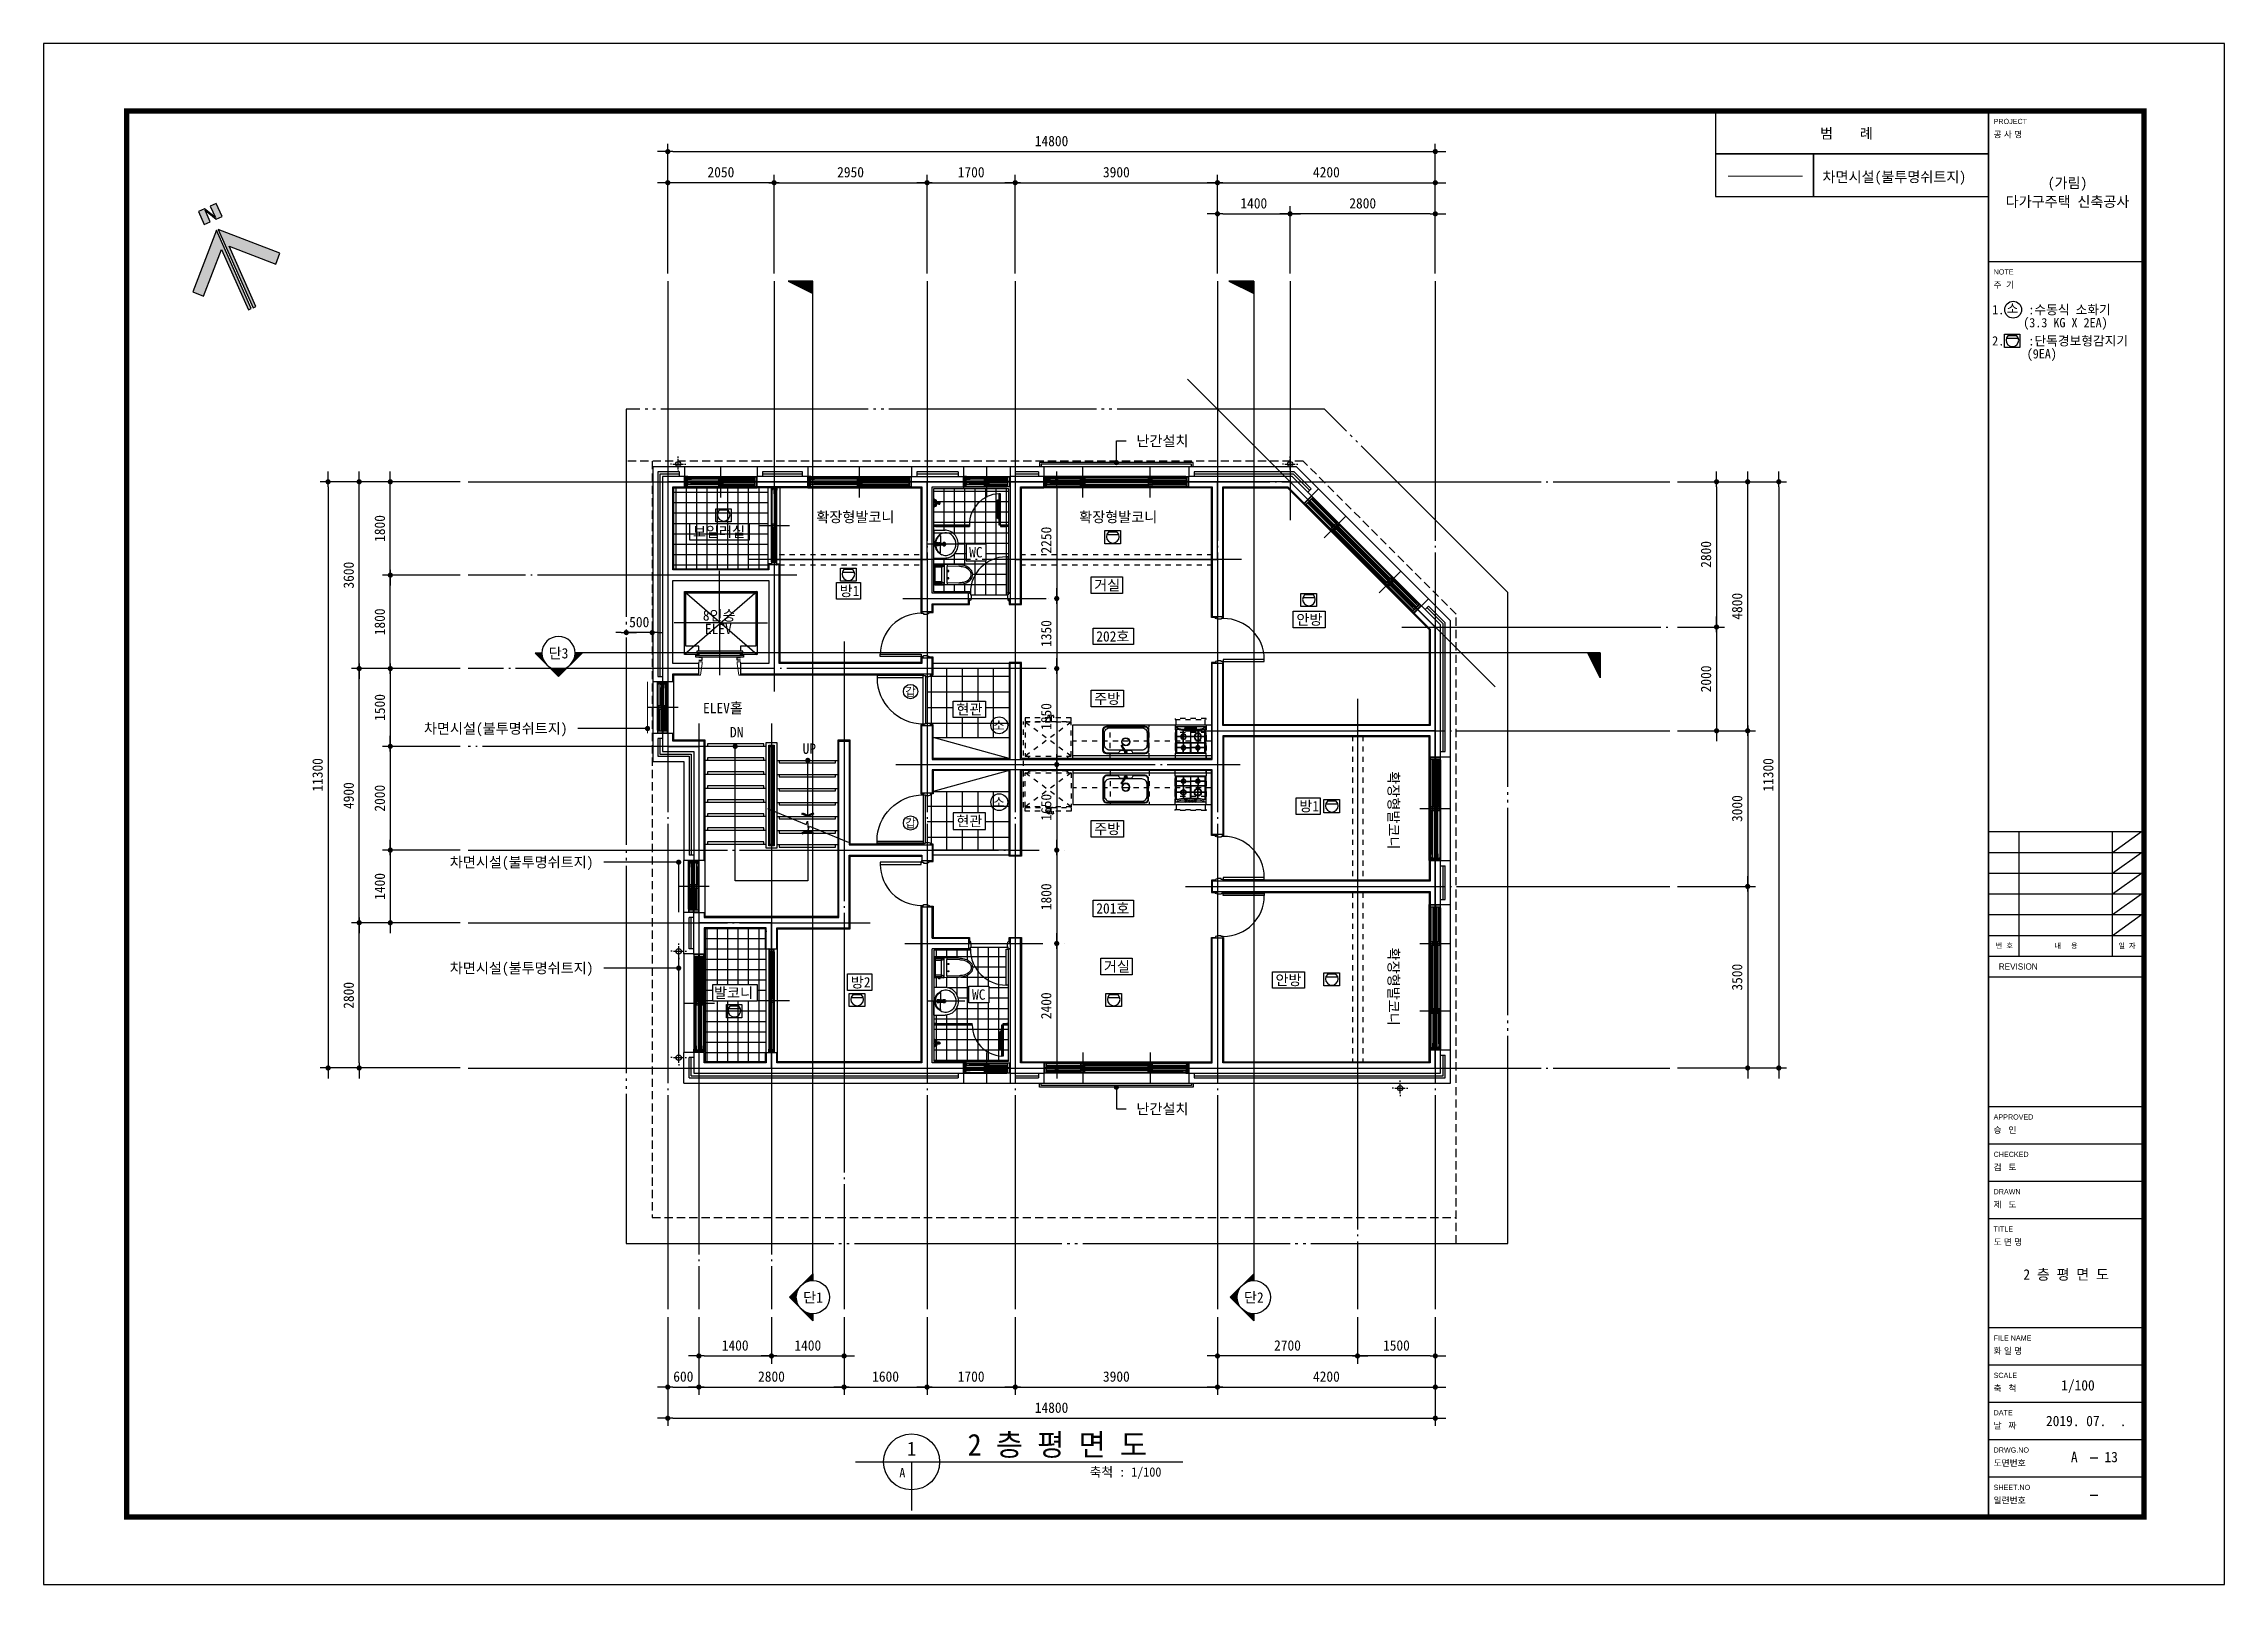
# Model space of a CAD drawing. Header units: millimetres. Extents: x 0 to 42050, y 0 to 29700.
import ezdxf
from ezdxf.enums import TextEntityAlignment as Align

# ---------------------------------------------------------------- set-up
doc = ezdxf.new("R2010")
doc.units = ezdxf.units.MM
doc.header["$LTSCALE"] = 100
for name, pattern in [('CEN', [52.3, 50, -1, 0.3, -1]), ('DIV', [44, 40, -1, 0.5, -1, 0.5, -1]), ('HID', [2, 1, -1]), ('HIDDEN', [2, 1, -1]), ('HIDDEN2', [4.7625, 3.175, -1.5875])]:
    doc.linetypes.add(name, pattern=pattern)
for name, color, linetype in [('1-세부분할', 6, 'Continuous'), ('2SEC', 2, 'Continuous'), ('AA-DWXM-DOOR', 7, 'Continuous'), ('CEN', 1, 'CEN'), ('COCN', 4, 'CEN'), ('COL', 2, 'Continuous'), ('COR', 4, 'Continuous'), ('ELE-1', 4, 'Continuous'), ('ELE-2', 8, 'Continuous'), ('ETC', 6, 'Continuous'), ('FIN', 6, 'Continuous'), ('FUR', 4, 'Continuous'), ('HAT', 8, 'Continuous'), ('HID', 6, 'HID'), ('LAND', 2, 'DIV'), ('ms_sb-건축한계선', 5, 'HIDDEN'), ('RXANNOT', 6, 'Continuous'), ('RXDIM', 7, 'Continuous'), ('RXDOOR', 6, 'Continuous'), ('RXDWGTITLE', 1, 'Continuous'), ('RXLEADER', 7, 'Continuous'), ('RXSBTXT', 6, 'Continuous'), ('RXSYMBOL', 7, 'Continuous'), ('SYMBOL', 7, 'Continuous'), ('TEXT', 3, 'Continuous'), ('TOILET', 6, 'Continuous'), ('WAL', 3, 'Continuous'), ('WID', 4, 'Continuous'), ('WID-S', 3, 'Continuous'), ('감지기', 2, 'Continuous'), ('글씨', 3, 'Continuous'), ('단열재', 8, 'Continuous'), ('마감선', 8, 'Continuous'), ('창문', 170, 'Continuous'), ('해치-1', 8, 'Continuous')]:
    doc.layers.add(name, color=color, linetype=linetype)
doc.layers.add('_ELEV', color=4, linetype='Continuous', lineweight=0)
doc.layers.add('DEFPOINT', color=171, linetype='Continuous', plot=False)
doc.styles.add('굴림체', font='')
doc.styles.add('울릉도L', font='')
doc.styles.get('굴림체').set_extended_font_data('GulimChe')
doc.styles.get('울릉도L').set_extended_font_data('hy울릉도l')
doc.dimstyles.new('NDIM 100', dxfattribs={"dimscale": 100, "dimtxt": 2, "dimasz": 1, "dimexe": 1.5, "dimexo": 1.5, "dimgap": 1, "dimtad": 1, "dimdec": 0, "dimtxsty": '굴림체', "dimblk1": '_RXDOT', "dimblk2": '_RXDOT', "dimsah": 1, "dimcen": 3, "dimclrd": 6, "dimclre": 6, "dimclrt": 3, "dimazin": 3, "dimtfac": 1, "dimtdec": 0, "dimtix": 1, "dimtmove": 2, "dimatfit": 3, "dimldrblk": '_RXDOT'})
pattern_1 = [(0, (-338605.8, 66452.46), (0, 200), []), (90, (-338605.8, 66452.46), (-200, 1e-14), [])]

msp = doc.modelspace()

# ---------------------------------------------------------------- texts
at = {"layer": 'RXDWGTITLE', "color": 3, "style": '굴림체'}
msp.add_text('2 층 평 면 도', height=420, dxfattribs=at).set_placement((17816.1, 2481.3))
at = {"layer": 'RXSBTXT', "color": 3, "style": '굴림체'}
msp.add_text('1', height=270, dxfattribs=at).set_placement((16736.1, 2481.3), align=Align.CENTER)
msp.add_text('A', height=180, dxfattribs=at).set_placement((16616.1, 2241.3), align=Align.TOP_RIGHT)
msp.add_text('축척 : 1/100 ', height=180, dxfattribs=at).set_placement((20171.2, 2076.6))
at = {"layer": 'TEXT', "style": '굴림체'}
for s, p in [('(가림)', (39025.6, 27014)), ('다가구주택 신축공사', (39025.6, 26654)), ('확장형발코니', (15652.8, 20575)), ('확장형발코니', (20721.3, 20575)), ('DN', (13364, 16427.7)), ('UP', (14764, 16110.1)), ('2 층 평 면 도', (39000, 5973.8)), ('1/100', (39226.7, 3837.3))]:
    msp.add_text(s, height=200, dxfattribs=at).set_placement(p, align=Align.MIDDLE_CENTER)
for s, p in [('보일러실', (12520.5, 20290.4)), ('WC', (17846.8, 19896)), ('거실', (20257.3, 19263)), ('방1', (15348.7, 19149.9)), ('8인승', (12711.4, 18677.3)), ('ELEV', (12752.3, 18417.5)), ('안방', (24155.7, 18598.4)), ('202호', (20297.9, 18274.2)), ('ELEV홀', (12716, 16892.7)), ('현관', (17600.9, 16867.7)), ('주방', (20257.3, 17073.9)), ('현관', (17598.7, 14712.6)), ('방1', (24212.1, 15003)), ('주방', (20257.3, 14562.8)), ('201호', (20297.9, 13030.6)), ('거실', (20444, 11911.1)), ('안방', (23752.9, 11650.7)), ('발코니', (12926.8, 11403.5)), ('방2', (15563.7, 11606.2)), ('WC', (17901.8, 11369.2))]:
    msp.add_text(s, height=200, dxfattribs=at).set_placement(p, align=Align.MIDDLE_LEFT)
for p in [(26031.1, 14919.5), (26031.1, 11520.4)]:
    msp.add_text('확장형발코니', height=200, rotation=270, dxfattribs=at).set_placement(p, align=Align.MIDDLE_CENTER)
msp.add_text('2019. 07.  .', height=200, dxfattribs=at).set_placement((40161.1, 3150), align=Align.MIDDLE_RIGHT)
msp.add_text('A    13', height=200, dxfattribs=at).set_placement((39091, 2355))
at = {"layer": '글씨', "style": '굴림체'}
for s, p in [('범    례', (34253.7, 27870.1)), ('차면시설(불투명쉬트지)', (34301, 27031.4))]:
    msp.add_text(s, height=200, dxfattribs=at).set_placement(p)
for s, p in [('1.    :수동식 소화기', (37572.6, 24571.2)), ('소', (37850.7, 24594.2)), ('(3.3 KG X 2EA)', (38171.1, 24321.2)), ('2.    :단독경보형감지기', (37572.6, 23971.2)), ('(9EA)', (38238.6, 23721.2)), ('소', (18307.6, 16559.6)), ('소', (18307.6, 15079))]:
    msp.add_text(s, height=180, dxfattribs=at).set_placement(p, align=Align.MIDDLE_LEFT)
for p in [(16715.3, 17206.1), (16715.3, 14671.1)]:
    msp.add_text('갑', height=160, dxfattribs=at).set_placement(p, align=Align.MIDDLE_CENTER)

# ---------------------------------------------------------------- blocks, each defined once
blk = doc.blocks.new('A$C641937F6')
h = blk.add_hatch(color=256)
h.paths.add_polyline_path([(17.12, 41.85), (19.62, 37), (22.12, 37), (22.12, 42.5), (19.62, 42.5), (19.62, 37.65), (17.12, 42.5), (14.62, 42.5), (14.62, 37), (17.12, 37)])
h.paths.add_polyline_path([(18.75, 0), (19.95, 0), (19.95, 25.44), (33.57, 11.82), (36.75, 15), (18.75, 33)])
h.paths.add_polyline_path([(18, 0), (18, 33), (0, 15), (3.18, 11.82), (16.8, 25.44), (16.8, 0)])
for points in [[(17.12, 41.85), (19.62, 37), (22.12, 37), (22.12, 42.5), (19.62, 42.5), (19.62, 37.65), (17.12, 42.5), (14.62, 42.5), (14.62, 37), (17.12, 37)], [(18, 0), (18, 33), (0, 15), (3.18, 11.82), (16.8, 25.44), (16.8, 0), (18, 0)], [(18.75, 0), (19.95, 0), (19.95, 25.44), (33.57, 11.82), (36.75, 15), (18.75, 33), (18.75, 0)]]:
    blk.add_lwpolyline(points, close=True)
blk = doc.blocks.new('A$C4838202B')
at = {"color": 3}
for p, q in [((750, 510), (810, 510)), ((750, 234.2), (810, 234.2)), ((750, 184.2), (810, 184.2)), ((750, 141), (810, 141)), ((750, 99), (810, 99))]:
    blk.add_line(p, q, dxfattribs=at)
at = {"color": 4}
for p, q in [((750, 290.2), (810, 290.2)), ((761.9, 242.2), (761.9, 290.2)), ((797.9, 242.2), (797.9, 290.2)), ((797.9, 282.2), (809, 290.2)), ((750, 282.2), (810, 282.2)), ((797.9, 274.2), (809, 282.2)), ((750, 274.2), (810, 274.2)), ((797.9, 266.2), (809, 274.2)), ((750, 266.2), (810, 266.2)), ((797.9, 258.2), (809, 266.2)), ((750, 258.2), (810, 258.2)), ((797.9, 250.2), (809, 258.2)), ((750, 250.2), (810, 250.2)), ((750.35, 242.2), (810, 242.2)), ((750, 169.8), (810, 169.8)), ((750, 155.4), (810, 155.4)), ((750, 84.6), (810, 84.6)), ((750, 70.2), (810, 70.2)), ((750, 55.8), (810, 55.8)), ((792.2, 48.6), (789.2, 48.6)), ((750, 41.4), (810, 41.4)), ((792.2, 34.2), (789.2, 34.2))]:
    blk.add_line(p, q, dxfattribs=at)
at = {"color": 2, "const_width": 2}
blk.add_lwpolyline([(32, 26), (810, 26), (810, 568), (32, 568)], close=True, dxfattribs=at)
at = {"color": 2, "const_width": 0.7}
blk.add_lwpolyline([(750, 568), (750, 26)], dxfattribs=at)
at = {"layer": 'DEFPOINTS'}
blk.add_lwpolyline([(0, 0), (841, 0), (841, 594), (0, 594)], close=True, dxfattribs=at)
at = {"color": 3, "style": '울릉도L'}
for s, height, p in [('PROJECT', 2, (752, 564)), ('NOTE', 2, (752, 506)), ('REVISION', 2.4, (754, 238.2)), ('APPROVED', 2, (752, 180.2)), ('CHECKED', 2, (752, 165.8)), ('DRAWN', 2, (752, 151.4)), ('TITLE', 2, (752, 137)), ('FILE NAME', 2, (752, 95)), ('SCALE', 2, (752, 80.6)), ('DATE', 2, (752, 66.2)), ('DRWG.NO', 2, (752, 51.8)), ('SHEET.NO', 2, (752, 37.4))]:
    blk.add_text(s, height=height, dxfattribs=at).set_placement(p, align=Align.MIDDLE_LEFT)
at = {"color": 6, "style": '울릉도L'}
for s, p in [('공 사 명', (752, 559)), ('주  기', (752, 501)), ('승   인', (752, 175.2)), ('검   토', (752, 160.8)), ('제   도', (752, 146.4)), ('도 면 명', (752, 132)), ('화 일 명', (752, 90)), ('축   척', (752, 75.6)), ('날   짜', (752, 61.2)), ('도면번호', (752, 46.8)), ('일련번호', (752, 32.4))]:
    blk.add_text(s, height=2.4, dxfattribs=at).set_placement(p, align=Align.MIDDLE_LEFT)
for s, p in [('번  호', (756.13, 246.2)), ('내     용', (779.9, 246.2)), ('일  자', (803.45, 246.2))]:
    blk.add_text(s, height=2, dxfattribs=at).set_placement(p, align=Align.MIDDLE_CENTER)
blk = doc.blocks.new('*B11', base_point=(0, 130))
at = {"layer": 'HID'}
for p, q in [((0, 130), (890, 790)), ((0, 790), (890, 130))]:
    blk.add_line(p, q, dxfattribs=at)
blk = doc.blocks.new('A$C50B84BD0')
at = {"layer": 'HID'}
for points in [[(890, 130), (890, 790), (0, 790), (0, 130)], [(390, 50), (390, 120), (0, 120), (0, 50)], [(890, 50), (890, 120), (400, 120), (400, 50)]]:
    blk.add_lwpolyline(points, close=True, dxfattribs=at)
for points in [[(845, 790), (809, 819, 0.170304), (777, 830), (113, 830, 0.170304), (81, 819), (45, 790)], [(380, 50), (380, 10, -0.414214), (370, 0), (350, 0, -0.414214), (340, 10), (340, 50)], [(410, 50), (410, 10, 0.414214), (420, 0), (440, 0, 0.414214), (450, 10), (450, 50)]]:
    blk.add_lwpolyline(points, format="xyb", dxfattribs=at)
for points in [[(20, 130), (20, 120)], [(370, 120), (370, 130)], [(420, 120), (420, 130)], [(870, 120), (870, 130)]]:
    blk.add_lwpolyline(points, dxfattribs=at)
blk.add_blockref('*B11', (0, 130), dxfattribs=at)
blk = doc.blocks.new('COK3')
at = {"layer": 'FUR'}
blk.add_line((16, 4), (49, 26), dxfattribs=at)
for points in [[(-15, -22), (5, -26), (22, -15), (26, 6), (15, 23), (-5, 27), (-23, 16), (-27, -5)], [(-9, -13), (3, -15), (13, -9), (16, 4), (9, 14), (-3, 16), (-14, 10), (-16, -3)], [(-9, -13), (3, -15), (13, -9), (16, 4), (9, 14), (-3, 16), (-14, 10), (-16, -3)]]:
    blk.add_lwpolyline(points, close=True, dxfattribs=at)
for points in [[(-27, -5, -70), (-16, -3), (-14, 10), (-23, 16, -70)], [(-23, 16, -70), (-14, 10), (-3, 16), (-5, 27, -70)], [(15, 23, -70), (-5, 27, -70), (-3, 16), (9, 14)], [(9, 14), (16, 4), (49, 26, 30), (42, 36, 30)], [(49, 26, 30), (42, 36, 30), (9, 14, 10), (16, 4, 10)], [(42, 36, 30), (9, 14), (9, 14, 10), (42, 36, 30)], [(15, 23, -70), (23, 28, -50), (23, 28, -30), (9, 14)], [(23, 28, -30), (9, 14), (16, 4), (35, 11, -30)], [(26, 6, -70), (16, 4), (9, 14), (15, 23, -70)], [(22, -15, -70), (26, 6, -70), (16, 4), (13, -9)], [(15, 23, -70), (23, 28, -50), (35, 11, -50), (26, 6, -70)], [(16, 4), (49, 26, 30), (16, 4, 10)], [(35, 11, -50), (26, 6, -70), (16, 4), (35, 11, -30)], [(35, 11, -50), (23, 28, -50), (110, 79), (115, 71)], [(110, 79), (110, 79, 20), (23, 28, -30), (23, 28, -50)], [(110, 79, 20), (23, 28, -30), (35, 11, -30), (115, 71, 20)], [(115, 71, 20), (115, 71), (35, 11, -50), (35, 11, -30)], [(110, 79), (109, 80, -10), (116, 70, -10), (115, 71)], [(114, 80, 40), (110, 79, 20), (115, 71, 20), (118, 74, 40)], [(114, 90, -10), (117, 86, 40), (124, 87, 40), (126, 91, -10)], [(126, 91, -10), (132, 81, -10), (128, 81, 40), (124, 87, 40)], [(127, 71, -10), (125, 75, 40), (128, 81, 40), (132, 81, -10)], [(-15, -22, -70), (-27, -5, -70), (-16, -3), (-9, -13)], [(5, -26, -70), (3, -15), (-9, -13), (-15, -22, -70)], [(22, -15, -70), (13, -9), (3, -15), (5, -26, -70)]]:
    blk.add_3dface(points, dxfattribs=at)
for points, invisible_edges in [([(-16, -3, 10), (-14, 10, 10), (-3, 16, 10), (9, 14, 10)], 8), ([(-9, -13, 10), (-16, -3, 10), (9, 14, 10), (16, 4, 10)], 10), ([(16, 4, 10), (13, -9, 10), (3, -15, 10), (-9, -13, 10)], 8), ([(117, 86, 40), (114, 90, -10), (109, 80, -10), (110, 79)], 8), ([(110, 79), (110, 79, 20), (114, 80, 40), (117, 86, 40)], 8), ([(125, 75, 40), (118, 74, 40), (114, 80, 40), (117, 86, 40)], 8), ([(116, 70, -10), (115, 71), (115, 71, 20), (118, 74, 40)], 8), ([(118, 74, 40), (125, 75, 40), (127, 71, -10), (116, 70, -10)], 8), ([(117, 86, 40), (124, 87, 40), (128, 81, 40), (125, 75, 40)], 8)]:
    blk.add_3dface(points, dxfattribs=dict(at, invisible_edges=invisible_edges))
blk = doc.blocks.new('A$C4B5353AF')
at = {"layer": 'FUR'}
for points in [[(810, 530, -0.414214), (880, 460), (880, 70, -0.414214), (810, 0), (70, 0, -0.414214), (0, 70), (0, 460, -0.414214), (70, 530)], [(810, 10), (70, 10, -0.414214), (10, 70), (10, 460, -0.414214), (70, 520), (285, 520, -0.302776), (313, 502), (318, 488, 0.302776), (346, 470), (534, 470, 0.302776), (562, 488), (567, 502, -0.302776), (595, 520), (810, 520, -0.414214), (870, 460), (870, 70, -0.414214)], [(130, 30, -0.414214), (30, 130), (30, 360, -0.414214), (130, 460), (750, 460, -0.414214), (850, 360), (850, 130, -0.414214), (750, 30)]]:
    blk.add_lwpolyline(points, format="xyb", close=True, dxfattribs=at)
for radius in [78.5, 68.5]:
    blk.add_circle((440, 300), radius, dxfattribs=at)
at = {"layer": 'FUR', "rotation": 269.0506758369222}
blk.add_blockref('COK3', (440, 500), dxfattribs=at)
blk = doc.blocks.new('A$C4DDB60C8')
at = {"layer": 'FUR'}
for points in [[(5, 0), (575, 0, 0.414214), (580, 5), (580, 505, 0.414214), (575, 510), (5, 510, 0.414214), (0, 505), (0, 5, 0.414214)], [(542, 50), (560, 50, 0.414214), (570, 60), (570, 490, 0.414214), (560, 500), (20, 500, 0.414214), (10, 490), (10, 60, 0.414214), (20, 50), (38, 50, -0.079493)], [(542, 56), (560, 56, 0.414214), (564, 60), (564, 490, 0.414214), (560, 494), (20, 494, 0.414214), (16, 490), (16, 60, 0.414214), (20, 56), (38, 56, -0.079343)]]:
    blk.add_lwpolyline(points, format="xyb", close=True, dxfattribs=at)
for points in [[(16, 316), (287, 316), (287, 494)], [(293, 494), (293, 316), (564, 316)], [(16, 310), (287, 310), (287, 76)], [(293, 76), (293, 310), (564, 310)]]:
    blk.add_lwpolyline(points, dxfattribs=at)
for points in [[(148, 494), (148, 422, 0.414214), (168, 402), (287, 402)], [(154, 494), (154, 422, 0.414214), (168, 408), (287, 408)], [(431, 494), (431, 422, -0.414214), (411, 402), (293, 402)], [(425, 494), (425, 422, -0.414214), (411, 408), (293, 408)], [(565, 5), (540, 30, 0.08), (40, 30), (15, 5)], [(16, 408), (134, 408, -0.414214), (154, 388), (154, 316)], [(16, 402), (134, 402, -0.414214), (148, 388), (148, 316)], [(16, 196), (134, 196, 0.414214), (148, 210), (148, 310)], [(16, 190), (134, 190, 0.414214), (154, 210), (154, 310)], [(148, 70), (148, 176, -0.414214), (168, 196), (287, 196)], [(154, 70), (154, 176, -0.414214), (168, 190), (287, 190)], [(293, 196), (411, 196, -0.414214), (431, 176), (431, 70)], [(293, 190), (411, 190, -0.414214), (425, 176), (425, 70)], [(425, 316), (425, 388, -0.414214), (445, 408), (564, 408)], [(425, 310), (425, 210, 0.414214), (445, 190), (564, 190)], [(431, 316), (431, 388, -0.414214), (445, 402), (564, 402)], [(431, 310), (431, 210, 0.414214), (445, 196), (564, 196)]]:
    blk.add_lwpolyline(points, format="xyb", dxfattribs=at)
for points in [[(187, 10), (194, 7), (213, 40), (206, 43)], [(247, 10), (254, 7), (273, 40), (266, 43)], [(307, 10), (314, 7), (333, 40), (326, 43)], [(367, 10), (374, 7), (393, 40), (386, 43)]]:
    blk.add_lwpolyline(points, close=True, dxfattribs=at)
for centre in [(200, 25), (260, 25), (320, 25), (380, 25)]:
    blk.add_circle(centre, 19.6, dxfattribs=at)
for centre, radius, start, end in [((151, 405), 42.5, 94.0478, 175.9522), ((151, 405), 37.5, 94.5886, 175.4114), ((151, 405), 42.5, 4.0478, 85.9522), ((151, 405), 37.5, 4.5886, 85.4114), ((428, 405), 42.5, 94.0478, 175.9522), ((428, 405), 37.5, 94.5886, 175.4114), ((428, 405), 42.5, 4.0478, 85.9522), ((428, 405), 37.5, 4.5886, 85.4114), ((151, 193), 73, 92.3553, 177.6447), ((151, 193), 73, 182.3553, 267.6447), ((151, 193), 63, 92.7294, 177.2706), ((151, 193), 63, 182.7294, 267.2706), ((151, 405), 42.5, 184.0478, 265.9522), ((151, 405), 37.5, 184.5886, 265.4114), ((151, 405), 37.5, 274.5886, 355.4114), ((151, 405), 42.5, 274.0478, 355.9522), ((151, 193), 73, 2.3553, 87.6447), ((151, 193), 63, 2.7294, 87.2706), ((151, 193), 63, 272.7294, 357.2706), ((151, 193), 73, 272.3553, 357.6447), ((200, 25), 12.4, 76.395, 223.605), ((200, 25), 12.4, 256.395, 43.605), ((260, 25), 12.4, 76.395, 223.605), ((260, 25), 12.4, 256.395, 43.605), ((320, 25), 12.4, 76.395, 223.605), ((320, 25), 12.4, 256.395, 43.605), ((380, 25), 12.4, 76.395, 223.605), ((428, 193), 53, 93.2449, 176.7551), ((428, 193), 53, 183.2449, 266.7551), ((380, 25), 12.4, 256.395, 43.605), ((428, 405), 42.5, 184.0478, 265.9522), ((428, 193), 43, 94.0006, 175.9994), ((428, 193), 43, 184.0006, 265.9994), ((428, 405), 37.5, 184.5886, 265.4114), ((428, 405), 37.5, 274.5886, 355.4114), ((428, 405), 42.5, 274.0478, 355.9522), ((428, 193), 53, 3.2449, 86.7551), ((428, 193), 43, 4.0006, 85.9994), ((428, 193), 43, 274.0006, 355.9994), ((428, 193), 53, 273.2449, 356.7551)]:
    blk.add_arc(centre, radius, start, end, dxfattribs=at)
blk = doc.blocks.new('_RXDOT')
at = {"color": 0, "linetype": 'ByBlock'}
blk.add_line((-1, 0), (2, 0), dxfattribs=at)
at = {"color": 0, "linetype": 'ByBlock', "const_width": 0.5}
blk.add_lwpolyline([(-0.25, 0, 1), (0.25, 0, 1)], format="xyb", close=True, dxfattribs=at)
blk = doc.blocks.new('*D26')
at = {"layer": 'DEFPOINTS', "color": 0, "transparency": 16777216}
for p in [(6085, 12754), (8185, 12754), (8185, 9954)]:
    blk.add_point(p, dxfattribs=at)
at = {"layer": 'RXDIM', "color": 6, "lineweight": -2, "transparency": 16777216}
for p, q in [((8035, 12754), (5935, 12754)), ((6085, 10054), (6085, 12654)), ((8035, 9954), (5935, 9954))]:
    blk.add_line(p, q, dxfattribs=at)
at = {"layer": 'RXDIM', "color": 6, "lineweight": -2, "transparency": 16777216, "xscale": 100, "yscale": 100, "zscale": 100}
for p, rotation in [((6085, 12754), 90), ((6085, 9954), 270)]:
    blk.add_blockref('_RXDOT', p, dxfattribs=dict(at, rotation=rotation))
at = {"layer": 'RXDIM', "color": 3, "transparency": 16777216, "insert": (5883, 11354), "char_height": 200, "attachment_point": 5, "rotation": 90, "style": '굴림체'}
blk.add_mtext('\\A1;2800', dxfattribs=at)
blk = doc.blocks.new('*D27')
at = {"layer": 'DEFPOINTS', "color": 0, "transparency": 16777216}
for p in [(6085, 17654), (8185, 17654), (8185, 12754)]:
    blk.add_point(p, dxfattribs=at)
at = {"layer": 'RXDIM', "color": 6, "lineweight": -2, "transparency": 16777216}
for p, q in [((8035, 17654), (5935, 17654)), ((6085, 12854), (6085, 17554)), ((8035, 12754), (5935, 12754))]:
    blk.add_line(p, q, dxfattribs=at)
at = {"layer": 'RXDIM', "color": 6, "lineweight": -2, "transparency": 16777216, "xscale": 100, "yscale": 100, "zscale": 100}
for p, rotation in [((6085, 17654), 90), ((6085, 12754), 270)]:
    blk.add_blockref('_RXDOT', p, dxfattribs=dict(at, rotation=rotation))
at = {"layer": 'RXDIM', "color": 3, "transparency": 16777216, "insert": (5883, 15204), "char_height": 200, "attachment_point": 5, "rotation": 90, "style": '굴림체'}
blk.add_mtext('\\A1;4900', dxfattribs=at)
blk = doc.blocks.new('*D28')
at = {"layer": 'DEFPOINTS', "color": 0, "transparency": 16777216}
for p in [(6685, 19454), (8185, 19454), (8185, 17654)]:
    blk.add_point(p, dxfattribs=at)
at = {"layer": 'RXDIM', "color": 6, "lineweight": -2, "transparency": 16777216}
for p, q in [((8035, 19454), (6535, 19454)), ((6685, 17754), (6685, 19354)), ((8035, 17654), (6535, 17654))]:
    blk.add_line(p, q, dxfattribs=at)
at = {"layer": 'RXDIM', "color": 6, "lineweight": -2, "transparency": 16777216, "xscale": 100, "yscale": 100, "zscale": 100}
for p, rotation in [((6685, 19454), 90), ((6685, 17654), 270)]:
    blk.add_blockref('_RXDOT', p, dxfattribs=dict(at, rotation=rotation))
at = {"layer": 'RXDIM', "color": 3, "transparency": 16777216, "insert": (6483, 18554), "char_height": 200, "attachment_point": 5, "rotation": 90, "style": '굴림체'}
blk.add_mtext('\\A1;1800', dxfattribs=at)
blk = doc.blocks.new('*D29')
at = {"layer": 'DEFPOINTS', "color": 0, "transparency": 16777216}
for p in [(6685, 21254), (8185, 21254), (8185, 19454)]:
    blk.add_point(p, dxfattribs=at)
at = {"layer": 'RXDIM', "color": 6, "lineweight": -2, "transparency": 16777216}
for p, q in [((8035, 21254), (6535, 21254)), ((6685, 19554), (6685, 21154)), ((8035, 19454), (6535, 19454))]:
    blk.add_line(p, q, dxfattribs=at)
at = {"layer": 'RXDIM', "color": 6, "lineweight": -2, "transparency": 16777216, "xscale": 100, "yscale": 100, "zscale": 100}
for p, rotation in [((6685, 21254), 90), ((6685, 19454), 270)]:
    blk.add_blockref('_RXDOT', p, dxfattribs=dict(at, rotation=rotation))
at = {"layer": 'RXDIM', "color": 3, "transparency": 16777216, "insert": (6483, 20354), "char_height": 200, "attachment_point": 5, "rotation": 90, "style": '굴림체'}
blk.add_mtext('\\A1;1800', dxfattribs=at)
blk = doc.blocks.new('*D30')
at = {"layer": 'DEFPOINTS', "color": 0, "transparency": 16777216}
for p in [(8185, 21254), (5485, 9954), (8185, 9954)]:
    blk.add_point(p, dxfattribs=at)
at = {"layer": 'RXDIM', "color": 6, "lineweight": -2, "transparency": 16777216}
for p, q in [((8035, 21254), (5335, 21254)), ((5485, 21154), (5485, 10054)), ((8035, 9954), (5335, 9954))]:
    blk.add_line(p, q, dxfattribs=at)
at = {"layer": 'RXDIM', "color": 6, "lineweight": -2, "transparency": 16777216, "xscale": 100, "yscale": 100, "zscale": 100}
for p, rotation in [((5485, 21254), 90), ((5485, 9954), 270)]:
    blk.add_blockref('_RXDOT', p, dxfattribs=dict(at, rotation=rotation))
at = {"layer": 'RXDIM', "color": 3, "transparency": 16777216, "insert": (5283, 15604), "char_height": 200, "attachment_point": 5, "rotation": 90, "style": '굴림체'}
blk.add_mtext('\\A1;11300', dxfattribs=at)
blk = doc.blocks.new('*D31')
at = {"layer": 'DEFPOINTS', "color": 0, "transparency": 16777216}
for p in [(26835, 27619), (12035, 25119), (26835, 25119)]:
    blk.add_point(p, dxfattribs=at)
at = {"layer": 'RXDIM', "color": 6, "lineweight": -2, "transparency": 16777216}
for p, q in [((12035, 25269), (12035, 27769)), ((26835, 25269), (26835, 27769)), ((12135, 27619), (26735, 27619))]:
    blk.add_line(p, q, dxfattribs=at)
at = {"layer": 'RXDIM', "color": 6, "lineweight": -2, "transparency": 16777216, "xscale": 100, "yscale": 100, "zscale": 100, "rotation": 180}
blk.add_blockref('_RXDOT', (12035, 27619), dxfattribs=at)
at = {"layer": 'RXDIM', "color": 6, "lineweight": -2, "transparency": 16777216, "xscale": 100, "yscale": 100, "zscale": 100}
blk.add_blockref('_RXDOT', (26835, 27619), dxfattribs=at)
at = {"layer": 'RXDIM', "color": 3, "transparency": 16777216, "insert": (19435, 27821), "char_height": 200, "attachment_point": 5, "style": '굴림체'}
blk.add_mtext('\\A1;14800', dxfattribs=at)
blk = doc.blocks.new('*D32')
at = {"layer": 'DEFPOINTS', "color": 0, "transparency": 16777216}
for p in [(17035, 27019), (14085, 25119), (17035, 25119)]:
    blk.add_point(p, dxfattribs=at)
at = {"layer": 'RXDIM', "color": 6, "lineweight": -2, "transparency": 16777216}
for p, q in [((14085, 25269), (14085, 27169)), ((14185, 27019), (16935, 27019)), ((17035, 25269), (17035, 27169))]:
    blk.add_line(p, q, dxfattribs=at)
at = {"layer": 'RXDIM', "color": 6, "lineweight": -2, "transparency": 16777216, "xscale": 100, "yscale": 100, "zscale": 100, "rotation": 180}
blk.add_blockref('_RXDOT', (14085, 27019), dxfattribs=at)
at = {"layer": 'RXDIM', "color": 6, "lineweight": -2, "transparency": 16777216, "xscale": 100, "yscale": 100, "zscale": 100}
blk.add_blockref('_RXDOT', (17035, 27019), dxfattribs=at)
at = {"layer": 'RXDIM', "color": 3, "transparency": 16777216, "insert": (15560, 27221), "char_height": 200, "attachment_point": 5, "style": '굴림체'}
blk.add_mtext('\\A1;2950', dxfattribs=at)
blk = doc.blocks.new('*D33')
at = {"layer": 'DEFPOINTS', "color": 0, "transparency": 16777216}
for p in [(18735, 27019), (17035, 25119), (18735, 25119)]:
    blk.add_point(p, dxfattribs=at)
at = {"layer": 'RXDIM', "color": 6, "lineweight": -2, "transparency": 16777216}
for p, q in [((17035, 25269), (17035, 27169)), ((17135, 27019), (18635, 27019)), ((18735, 25269), (18735, 27169))]:
    blk.add_line(p, q, dxfattribs=at)
at = {"layer": 'RXDIM', "color": 6, "lineweight": -2, "transparency": 16777216, "xscale": 100, "yscale": 100, "zscale": 100, "rotation": 180}
blk.add_blockref('_RXDOT', (17035, 27019), dxfattribs=at)
at = {"layer": 'RXDIM', "color": 6, "lineweight": -2, "transparency": 16777216, "xscale": 100, "yscale": 100, "zscale": 100}
blk.add_blockref('_RXDOT', (18735, 27019), dxfattribs=at)
at = {"layer": 'RXDIM', "color": 3, "transparency": 16777216, "insert": (17885, 27221), "char_height": 200, "attachment_point": 5, "style": '굴림체'}
blk.add_mtext('\\A1;1700', dxfattribs=at)
blk = doc.blocks.new('*D34')
at = {"layer": 'DEFPOINTS', "color": 0, "transparency": 16777216}
for p in [(22635, 27019), (18735, 25119), (22635, 25119)]:
    blk.add_point(p, dxfattribs=at)
at = {"layer": 'RXDIM', "color": 6, "lineweight": -2, "transparency": 16777216}
for p, q in [((18735, 25269), (18735, 27169)), ((18835, 27019), (22535, 27019)), ((22635, 25269), (22635, 27169))]:
    blk.add_line(p, q, dxfattribs=at)
at = {"layer": 'RXDIM', "color": 6, "lineweight": -2, "transparency": 16777216, "xscale": 100, "yscale": 100, "zscale": 100, "rotation": 180}
blk.add_blockref('_RXDOT', (18735, 27019), dxfattribs=at)
at = {"layer": 'RXDIM', "color": 6, "lineweight": -2, "transparency": 16777216, "xscale": 100, "yscale": 100, "zscale": 100}
blk.add_blockref('_RXDOT', (22635, 27019), dxfattribs=at)
at = {"layer": 'RXDIM', "color": 3, "transparency": 16777216, "insert": (20685, 27221), "char_height": 200, "attachment_point": 5, "style": '굴림체'}
blk.add_mtext('\\A1;3900', dxfattribs=at)
blk = doc.blocks.new('*D35')
at = {"layer": 'DEFPOINTS', "color": 0, "transparency": 16777216}
for p in [(24035, 26419), (22635, 25119), (24035, 25119)]:
    blk.add_point(p, dxfattribs=at)
at = {"layer": 'RXDIM', "color": 6, "lineweight": -2, "transparency": 16777216}
for p, q in [((22635, 25269), (22635, 26569)), ((24035, 25269), (24035, 26569)), ((22735, 26419), (23935, 26419))]:
    blk.add_line(p, q, dxfattribs=at)
at = {"layer": 'RXDIM', "color": 6, "lineweight": -2, "transparency": 16777216, "xscale": 100, "yscale": 100, "zscale": 100, "rotation": 180}
blk.add_blockref('_RXDOT', (22635, 26419), dxfattribs=at)
at = {"layer": 'RXDIM', "color": 6, "lineweight": -2, "transparency": 16777216, "xscale": 100, "yscale": 100, "zscale": 100}
blk.add_blockref('_RXDOT', (24035, 26419), dxfattribs=at)
at = {"layer": 'RXDIM', "color": 3, "transparency": 16777216, "insert": (23335, 26621), "char_height": 200, "attachment_point": 5, "style": '굴림체'}
blk.add_mtext('\\A1;1400', dxfattribs=at)
blk = doc.blocks.new('*D36')
at = {"layer": 'DEFPOINTS', "color": 0, "transparency": 16777216}
for p in [(26835, 27019), (22635, 25119), (26835, 25119)]:
    blk.add_point(p, dxfattribs=at)
at = {"layer": 'RXDIM', "color": 6, "lineweight": -2, "transparency": 16777216}
for p, q in [((22635, 25269), (22635, 27169)), ((22735, 27019), (26735, 27019)), ((26835, 25269), (26835, 27169))]:
    blk.add_line(p, q, dxfattribs=at)
at = {"layer": 'RXDIM', "color": 6, "lineweight": -2, "transparency": 16777216, "xscale": 100, "yscale": 100, "zscale": 100, "rotation": 180}
blk.add_blockref('_RXDOT', (22635, 27019), dxfattribs=at)
at = {"layer": 'RXDIM', "color": 6, "lineweight": -2, "transparency": 16777216, "xscale": 100, "yscale": 100, "zscale": 100}
blk.add_blockref('_RXDOT', (26835, 27019), dxfattribs=at)
at = {"layer": 'RXDIM', "color": 3, "transparency": 16777216, "insert": (24735, 27221), "char_height": 200, "attachment_point": 5, "style": '굴림체'}
blk.add_mtext('\\A1;4200', dxfattribs=at)
blk = doc.blocks.new('*D37')
at = {"layer": 'DEFPOINTS', "color": 0, "transparency": 16777216}
for p in [(12035, 5303), (26835, 5303), (26835, 3203)]:
    blk.add_point(p, dxfattribs=at)
at = {"layer": 'RXDIM', "color": 6, "lineweight": -2, "transparency": 16777216}
for p, q in [((12035, 5153), (12035, 3053)), ((26835, 5153), (26835, 3053)), ((12135, 3203), (26735, 3203))]:
    blk.add_line(p, q, dxfattribs=at)
at = {"layer": 'RXDIM', "color": 6, "lineweight": -2, "transparency": 16777216, "xscale": 100, "yscale": 100, "zscale": 100, "rotation": 180}
blk.add_blockref('_RXDOT', (12035, 3203), dxfattribs=at)
at = {"layer": 'RXDIM', "color": 6, "lineweight": -2, "transparency": 16777216, "xscale": 100, "yscale": 100, "zscale": 100}
blk.add_blockref('_RXDOT', (26835, 3203), dxfattribs=at)
at = {"layer": 'RXDIM', "color": 3, "transparency": 16777216, "insert": (19435, 3405), "char_height": 200, "attachment_point": 5, "style": '굴림체'}
blk.add_mtext('\\A1;14800', dxfattribs=at)
blk = doc.blocks.new('*D38')
at = {"layer": 'DEFPOINTS', "color": 0, "transparency": 16777216}
for p in [(12035, 5303), (12635, 5303), (12635, 3803)]:
    blk.add_point(p, dxfattribs=at)
at = {"layer": 'RXDIM', "color": 6, "lineweight": -2, "transparency": 16777216}
for p, q in [((12035, 5153), (12035, 3653)), ((12635, 5153), (12635, 3653)), ((12135, 3803), (12535, 3803))]:
    blk.add_line(p, q, dxfattribs=at)
at = {"layer": 'RXDIM', "color": 6, "lineweight": -2, "transparency": 16777216, "xscale": 100, "yscale": 100, "zscale": 100, "rotation": 180}
blk.add_blockref('_RXDOT', (12035, 3803), dxfattribs=at)
at = {"layer": 'RXDIM', "color": 6, "lineweight": -2, "transparency": 16777216, "xscale": 100, "yscale": 100, "zscale": 100}
blk.add_blockref('_RXDOT', (12635, 3803), dxfattribs=at)
at = {"layer": 'RXDIM', "color": 3, "transparency": 16777216, "insert": (12335, 4005), "char_height": 200, "attachment_point": 5, "style": '굴림체'}
blk.add_mtext('\\A1;600', dxfattribs=at)
blk = doc.blocks.new('*D39')
at = {"layer": 'DEFPOINTS', "color": 0, "transparency": 16777216}
for p in [(17035, 5303), (18735, 5303), (18735, 3803)]:
    blk.add_point(p, dxfattribs=at)
at = {"layer": 'RXDIM', "color": 6, "lineweight": -2, "transparency": 16777216}
for p, q in [((17035, 5153), (17035, 3653)), ((18735, 5153), (18735, 3653)), ((17135, 3803), (18635, 3803))]:
    blk.add_line(p, q, dxfattribs=at)
at = {"layer": 'RXDIM', "color": 6, "lineweight": -2, "transparency": 16777216, "xscale": 100, "yscale": 100, "zscale": 100, "rotation": 180}
blk.add_blockref('_RXDOT', (17035, 3803), dxfattribs=at)
at = {"layer": 'RXDIM', "color": 6, "lineweight": -2, "transparency": 16777216, "xscale": 100, "yscale": 100, "zscale": 100}
blk.add_blockref('_RXDOT', (18735, 3803), dxfattribs=at)
at = {"layer": 'RXDIM', "color": 3, "transparency": 16777216, "insert": (17885, 4005), "char_height": 200, "attachment_point": 5, "style": '굴림체'}
blk.add_mtext('\\A1;1700', dxfattribs=at)
blk = doc.blocks.new('*D40')
at = {"layer": 'DEFPOINTS', "color": 0, "transparency": 16777216}
for p in [(18735, 5303), (22635, 5303), (22635, 3803)]:
    blk.add_point(p, dxfattribs=at)
at = {"layer": 'RXDIM', "color": 6, "lineweight": -2, "transparency": 16777216}
for p, q in [((18735, 5153), (18735, 3653)), ((22635, 5153), (22635, 3653)), ((18835, 3803), (22535, 3803))]:
    blk.add_line(p, q, dxfattribs=at)
at = {"layer": 'RXDIM', "color": 6, "lineweight": -2, "transparency": 16777216, "xscale": 100, "yscale": 100, "zscale": 100, "rotation": 180}
blk.add_blockref('_RXDOT', (18735, 3803), dxfattribs=at)
at = {"layer": 'RXDIM', "color": 6, "lineweight": -2, "transparency": 16777216, "xscale": 100, "yscale": 100, "zscale": 100}
blk.add_blockref('_RXDOT', (22635, 3803), dxfattribs=at)
at = {"layer": 'RXDIM', "color": 3, "transparency": 16777216, "insert": (20685, 4005), "char_height": 200, "attachment_point": 5, "style": '굴림체'}
blk.add_mtext('\\A1;3900', dxfattribs=at)
blk = doc.blocks.new('*D41')
at = {"layer": 'DEFPOINTS', "color": 0, "transparency": 16777216}
for p in [(22635, 5303), (26835, 5303), (26835, 3803)]:
    blk.add_point(p, dxfattribs=at)
at = {"layer": 'RXDIM', "color": 6, "lineweight": -2, "transparency": 16777216}
for p, q in [((22635, 5153), (22635, 3653)), ((26835, 5153), (26835, 3653)), ((22735, 3803), (26735, 3803))]:
    blk.add_line(p, q, dxfattribs=at)
at = {"layer": 'RXDIM', "color": 6, "lineweight": -2, "transparency": 16777216, "xscale": 100, "yscale": 100, "zscale": 100, "rotation": 180}
blk.add_blockref('_RXDOT', (22635, 3803), dxfattribs=at)
at = {"layer": 'RXDIM', "color": 6, "lineweight": -2, "transparency": 16777216, "xscale": 100, "yscale": 100, "zscale": 100}
blk.add_blockref('_RXDOT', (26835, 3803), dxfattribs=at)
at = {"layer": 'RXDIM', "color": 3, "transparency": 16777216, "insert": (24735, 4005), "char_height": 200, "attachment_point": 5, "style": '굴림체'}
blk.add_mtext('\\A1;4200', dxfattribs=at)
blk = doc.blocks.new('*D42')
at = {"layer": 'DEFPOINTS', "color": 0, "transparency": 16777216}
for p in [(31358, 21254), (31358, 18454), (32258, 18454)]:
    blk.add_point(p, dxfattribs=at)
at = {"layer": 'RXDIM', "color": 6, "lineweight": -2, "transparency": 16777216}
for p, q in [((31508, 21254), (32408, 21254)), ((32258, 21154), (32258, 18554)), ((31508, 18454), (32408, 18454))]:
    blk.add_line(p, q, dxfattribs=at)
at = {"layer": 'RXDIM', "color": 6, "lineweight": -2, "transparency": 16777216, "xscale": 100, "yscale": 100, "zscale": 100}
for p, rotation in [((32258, 21254), 90), ((32258, 18454), 270)]:
    blk.add_blockref('_RXDOT', p, dxfattribs=dict(at, rotation=rotation))
at = {"layer": 'RXDIM', "color": 3, "transparency": 16777216, "insert": (32055, 19854), "char_height": 200, "attachment_point": 5, "rotation": 90, "style": '굴림체'}
blk.add_mtext('\\A1;2800', dxfattribs=at)
blk = doc.blocks.new('*D43')
at = {"layer": 'DEFPOINTS', "color": 0, "transparency": 16777216}
for p in [(31358, 18454), (31358, 16454), (32258, 16454)]:
    blk.add_point(p, dxfattribs=at)
at = {"layer": 'RXDIM', "color": 6, "lineweight": -2, "transparency": 16777216}
for p, q in [((31508, 18454), (32408, 18454)), ((32258, 18354), (32258, 16554)), ((31508, 16454), (32408, 16454))]:
    blk.add_line(p, q, dxfattribs=at)
at = {"layer": 'RXDIM', "color": 6, "lineweight": -2, "transparency": 16777216, "xscale": 100, "yscale": 100, "zscale": 100}
for p, rotation in [((32258, 18454), 90), ((32258, 16454), 270)]:
    blk.add_blockref('_RXDOT', p, dxfattribs=dict(at, rotation=rotation))
at = {"layer": 'RXDIM', "color": 3, "transparency": 16777216, "insert": (32055, 17454), "char_height": 200, "attachment_point": 5, "rotation": 90, "style": '굴림체'}
blk.add_mtext('\\A1;2000', dxfattribs=at)
blk = doc.blocks.new('*D44')
at = {"layer": 'DEFPOINTS', "color": 0, "transparency": 16777216}
for p in [(31358, 16454), (31358, 13454), (32858, 13454)]:
    blk.add_point(p, dxfattribs=at)
at = {"layer": 'RXDIM', "color": 6, "lineweight": -2, "transparency": 16777216}
for p, q in [((31508, 16454), (33008, 16454)), ((32858, 16354), (32858, 13554)), ((31508, 13454), (33008, 13454))]:
    blk.add_line(p, q, dxfattribs=at)
at = {"layer": 'RXDIM', "color": 6, "lineweight": -2, "transparency": 16777216, "xscale": 100, "yscale": 100, "zscale": 100}
for p, rotation in [((32858, 16454), 90), ((32858, 13454), 270)]:
    blk.add_blockref('_RXDOT', p, dxfattribs=dict(at, rotation=rotation))
at = {"layer": 'RXDIM', "color": 3, "transparency": 16777216, "insert": (32655, 14954), "char_height": 200, "attachment_point": 5, "rotation": 90, "style": '굴림체'}
blk.add_mtext('\\A1;3000', dxfattribs=at)
blk = doc.blocks.new('*D45')
at = {"layer": 'DEFPOINTS', "color": 0, "transparency": 16777216}
for p in [(31358, 13454), (31358, 9954), (32858, 9954)]:
    blk.add_point(p, dxfattribs=at)
at = {"layer": 'RXDIM', "color": 6, "lineweight": -2, "transparency": 16777216}
for p, q in [((31508, 13454), (33008, 13454)), ((32858, 13354), (32858, 10054)), ((31508, 9954), (33008, 9954))]:
    blk.add_line(p, q, dxfattribs=at)
at = {"layer": 'RXDIM', "color": 6, "lineweight": -2, "transparency": 16777216, "xscale": 100, "yscale": 100, "zscale": 100}
for p, rotation in [((32858, 13454), 90), ((32858, 9954), 270)]:
    blk.add_blockref('_RXDOT', p, dxfattribs=dict(at, rotation=rotation))
at = {"layer": 'RXDIM', "color": 3, "transparency": 16777216, "insert": (32655, 11704), "char_height": 200, "attachment_point": 5, "rotation": 90, "style": '굴림체'}
blk.add_mtext('\\A1;3500', dxfattribs=at)
blk = doc.blocks.new('*D46')
at = {"layer": 'DEFPOINTS', "color": 0, "transparency": 16777216}
for p in [(31358, 21254), (31358, 9954), (33458, 9954)]:
    blk.add_point(p, dxfattribs=at)
at = {"layer": 'RXDIM', "color": 6, "lineweight": -2, "transparency": 16777216}
for p, q in [((31508, 21254), (33608, 21254)), ((33458, 21154), (33458, 10054)), ((31508, 9954), (33608, 9954))]:
    blk.add_line(p, q, dxfattribs=at)
at = {"layer": 'RXDIM', "color": 6, "lineweight": -2, "transparency": 16777216, "xscale": 100, "yscale": 100, "zscale": 100}
for p, rotation in [((33458, 21254), 90), ((33458, 9954), 270)]:
    blk.add_blockref('_RXDOT', p, dxfattribs=dict(at, rotation=rotation))
at = {"layer": 'RXDIM', "color": 3, "transparency": 16777216, "insert": (33255, 15604), "char_height": 200, "attachment_point": 5, "rotation": 90, "style": '굴림체'}
blk.add_mtext('\\A1;11300', dxfattribs=at)
blk = doc.blocks.new('*D47')
at = {"layer": 'DEFPOINTS', "color": 0, "transparency": 16777216}
for p in [(31358, 21254), (32858, 21254), (31358, 16454)]:
    blk.add_point(p, dxfattribs=at)
at = {"layer": 'RXDIM', "color": 6, "lineweight": -2, "transparency": 16777216}
for p, q in [((31508, 21254), (33008, 21254)), ((32858, 16554), (32858, 21154)), ((31508, 16454), (33008, 16454))]:
    blk.add_line(p, q, dxfattribs=at)
at = {"layer": 'RXDIM', "color": 6, "lineweight": -2, "transparency": 16777216, "xscale": 100, "yscale": 100, "zscale": 100}
for p, rotation in [((32858, 21254), 90), ((32858, 16454), 270)]:
    blk.add_blockref('_RXDOT', p, dxfattribs=dict(at, rotation=rotation))
at = {"layer": 'RXDIM', "color": 3, "transparency": 16777216, "insert": (32655, 18854), "char_height": 200, "attachment_point": 5, "rotation": 90, "style": '굴림체'}
blk.add_mtext('\\A1;4800', dxfattribs=at)
blk = doc.blocks.new('*D48')
at = {"layer": 'DEFPOINTS', "color": 0, "transparency": 16777216}
for p in [(24035, 26419), (24035, 25119), (26835, 25119)]:
    blk.add_point(p, dxfattribs=at)
at = {"layer": 'RXDIM', "color": 6, "lineweight": -2, "transparency": 16777216}
for p, q in [((24035, 25269), (24035, 26569)), ((26835, 25269), (26835, 26569)), ((26735, 26419), (24135, 26419))]:
    blk.add_line(p, q, dxfattribs=at)
at = {"layer": 'RXDIM', "color": 6, "lineweight": -2, "transparency": 16777216, "xscale": 100, "yscale": 100, "zscale": 100, "rotation": 180}
blk.add_blockref('_RXDOT', (24035, 26419), dxfattribs=at)
at = {"layer": 'RXDIM', "color": 6, "lineweight": -2, "transparency": 16777216, "xscale": 100, "yscale": 100, "zscale": 100}
blk.add_blockref('_RXDOT', (26835, 26419), dxfattribs=at)
at = {"layer": 'RXDIM', "color": 3, "transparency": 16777216, "insert": (25435, 26621), "char_height": 200, "attachment_point": 5, "style": '굴림체'}
blk.add_mtext('\\A1;2800', dxfattribs=at)
blk = doc.blocks.new('*D49')
at = {"layer": 'DEFPOINTS', "color": 0, "transparency": 16777216}
for p in [(8185, 17654), (6685, 16154), (8185, 16154)]:
    blk.add_point(p, dxfattribs=at)
at = {"layer": 'RXDIM', "color": 6, "lineweight": -2, "transparency": 16777216}
for p, q in [((8035, 17654), (6535, 17654)), ((6685, 17554), (6685, 16254)), ((8035, 16154), (6535, 16154))]:
    blk.add_line(p, q, dxfattribs=at)
at = {"layer": 'RXDIM', "color": 6, "lineweight": -2, "transparency": 16777216, "xscale": 100, "yscale": 100, "zscale": 100}
for p, rotation in [((6685, 17654), 90), ((6685, 16154), 270)]:
    blk.add_blockref('_RXDOT', p, dxfattribs=dict(at, rotation=rotation))
at = {"layer": 'RXDIM', "color": 3, "transparency": 16777216, "insert": (6483, 16904), "char_height": 200, "attachment_point": 5, "rotation": 90, "style": '굴림체'}
blk.add_mtext('\\A1;1500', dxfattribs=at)
blk = doc.blocks.new('*D50')
at = {"layer": 'DEFPOINTS', "color": 0, "transparency": 16777216}
for p in [(8185, 16154), (6685, 14154), (8185, 14154)]:
    blk.add_point(p, dxfattribs=at)
at = {"layer": 'RXDIM', "color": 6, "lineweight": -2, "transparency": 16777216}
for p, q in [((8035, 16154), (6535, 16154)), ((6685, 16054), (6685, 14254)), ((8035, 14154), (6535, 14154))]:
    blk.add_line(p, q, dxfattribs=at)
at = {"layer": 'RXDIM', "color": 6, "lineweight": -2, "transparency": 16777216, "xscale": 100, "yscale": 100, "zscale": 100}
for p, rotation in [((6685, 16154), 90), ((6685, 14154), 270)]:
    blk.add_blockref('_RXDOT', p, dxfattribs=dict(at, rotation=rotation))
at = {"layer": 'RXDIM', "color": 3, "transparency": 16777216, "insert": (6483, 15154), "char_height": 200, "attachment_point": 5, "rotation": 90, "style": '굴림체'}
blk.add_mtext('\\A1;2000', dxfattribs=at)
blk = doc.blocks.new('*D51')
at = {"layer": 'DEFPOINTS', "color": 0, "transparency": 16777216}
for p in [(8185, 14154), (6685, 12754), (8185, 12754)]:
    blk.add_point(p, dxfattribs=at)
at = {"layer": 'RXDIM', "color": 6, "lineweight": -2, "transparency": 16777216}
for p, q in [((8035, 14154), (6535, 14154)), ((6685, 14054), (6685, 12854)), ((8035, 12754), (6535, 12754))]:
    blk.add_line(p, q, dxfattribs=at)
at = {"layer": 'RXDIM', "color": 6, "lineweight": -2, "transparency": 16777216, "xscale": 100, "yscale": 100, "zscale": 100}
for p, rotation in [((6685, 14154), 90), ((6685, 12754), 270)]:
    blk.add_blockref('_RXDOT', p, dxfattribs=dict(at, rotation=rotation))
at = {"layer": 'RXDIM', "color": 3, "transparency": 16777216, "insert": (6483, 13454), "char_height": 200, "attachment_point": 5, "rotation": 90, "style": '굴림체'}
blk.add_mtext('\\A1;1400', dxfattribs=at)
blk = doc.blocks.new('*D52')
at = {"layer": 'DEFPOINTS', "color": 0, "transparency": 16777216}
for p in [(6085, 21254), (8185, 21254), (8185, 17654)]:
    blk.add_point(p, dxfattribs=at)
at = {"layer": 'RXDIM', "color": 6, "lineweight": -2, "transparency": 16777216}
for p, q in [((8035, 21254), (5935, 21254)), ((6085, 17754), (6085, 21154)), ((8035, 17654), (5935, 17654))]:
    blk.add_line(p, q, dxfattribs=at)
at = {"layer": 'RXDIM', "color": 6, "lineweight": -2, "transparency": 16777216, "xscale": 100, "yscale": 100, "zscale": 100}
for p, rotation in [((6085, 21254), 90), ((6085, 17654), 270)]:
    blk.add_blockref('_RXDOT', p, dxfattribs=dict(at, rotation=rotation))
at = {"layer": 'RXDIM', "color": 3, "transparency": 16777216, "insert": (5883, 19454), "char_height": 200, "attachment_point": 5, "rotation": 90, "style": '굴림체'}
blk.add_mtext('\\A1;3600', dxfattribs=at)
blk = doc.blocks.new('*D53')
at = {"layer": 'DEFPOINTS', "color": 0, "transparency": 16777216}
for p in [(12635, 5303), (15435, 5303), (15435, 3803)]:
    blk.add_point(p, dxfattribs=at)
at = {"layer": 'RXDIM', "color": 6, "lineweight": -2, "transparency": 16777216}
for p, q in [((12635, 5153), (12635, 3653)), ((15435, 5153), (15435, 3653)), ((12735, 3803), (15335, 3803))]:
    blk.add_line(p, q, dxfattribs=at)
at = {"layer": 'RXDIM', "color": 6, "lineweight": -2, "transparency": 16777216, "xscale": 100, "yscale": 100, "zscale": 100, "rotation": 180}
blk.add_blockref('_RXDOT', (12635, 3803), dxfattribs=at)
at = {"layer": 'RXDIM', "color": 6, "lineweight": -2, "transparency": 16777216, "xscale": 100, "yscale": 100, "zscale": 100}
blk.add_blockref('_RXDOT', (15435, 3803), dxfattribs=at)
at = {"layer": 'RXDIM', "color": 3, "transparency": 16777216, "insert": (14035, 4005), "char_height": 200, "attachment_point": 5, "style": '굴림체'}
blk.add_mtext('\\A1;2800', dxfattribs=at)
blk = doc.blocks.new('*D54')
at = {"layer": 'DEFPOINTS', "color": 0, "transparency": 16777216}
for p in [(15435, 5303), (17035, 5303), (17035, 3803)]:
    blk.add_point(p, dxfattribs=at)
at = {"layer": 'RXDIM', "color": 6, "lineweight": -2, "transparency": 16777216}
for p, q in [((15435, 5153), (15435, 3653)), ((17035, 5153), (17035, 3653)), ((15535, 3803), (16935, 3803))]:
    blk.add_line(p, q, dxfattribs=at)
at = {"layer": 'RXDIM', "color": 6, "lineweight": -2, "transparency": 16777216, "xscale": 100, "yscale": 100, "zscale": 100, "rotation": 180}
blk.add_blockref('_RXDOT', (15435, 3803), dxfattribs=at)
at = {"layer": 'RXDIM', "color": 6, "lineweight": -2, "transparency": 16777216, "xscale": 100, "yscale": 100, "zscale": 100}
blk.add_blockref('_RXDOT', (17035, 3803), dxfattribs=at)
at = {"layer": 'RXDIM', "color": 3, "transparency": 16777216, "insert": (16235, 4005), "char_height": 200, "attachment_point": 5, "style": '굴림체'}
blk.add_mtext('\\A1;1600', dxfattribs=at)
blk = doc.blocks.new('*D55')
at = {"layer": 'DEFPOINTS', "color": 0, "transparency": 16777216}
for p in [(25335, 5303), (26835, 5303), (25335, 4403)]:
    blk.add_point(p, dxfattribs=at)
at = {"layer": 'RXDIM', "color": 6, "lineweight": -2, "transparency": 16777216}
for p, q in [((25335, 5153), (25335, 4253)), ((26835, 5153), (26835, 4253)), ((26735, 4403), (25435, 4403))]:
    blk.add_line(p, q, dxfattribs=at)
at = {"layer": 'RXDIM', "color": 6, "lineweight": -2, "transparency": 16777216, "xscale": 100, "yscale": 100, "zscale": 100, "rotation": 180}
blk.add_blockref('_RXDOT', (25335, 4403), dxfattribs=at)
at = {"layer": 'RXDIM', "color": 6, "lineweight": -2, "transparency": 16777216, "xscale": 100, "yscale": 100, "zscale": 100}
blk.add_blockref('_RXDOT', (26835, 4403), dxfattribs=at)
at = {"layer": 'RXDIM', "color": 3, "transparency": 16777216, "insert": (26085, 4605), "char_height": 200, "attachment_point": 5, "style": '굴림체'}
blk.add_mtext('\\A1;1500', dxfattribs=at)
blk = doc.blocks.new('*D56')
at = {"layer": 'DEFPOINTS', "color": 0, "transparency": 16777216}
for p in [(22635, 5303), (25335, 5303), (22635, 4403)]:
    blk.add_point(p, dxfattribs=at)
at = {"layer": 'RXDIM', "color": 6, "lineweight": -2, "transparency": 16777216}
for p, q in [((22635, 5153), (22635, 4253)), ((25335, 5153), (25335, 4253)), ((25235, 4403), (22735, 4403))]:
    blk.add_line(p, q, dxfattribs=at)
at = {"layer": 'RXDIM', "color": 6, "lineweight": -2, "transparency": 16777216, "xscale": 100, "yscale": 100, "zscale": 100, "rotation": 180}
blk.add_blockref('_RXDOT', (22635, 4403), dxfattribs=at)
at = {"layer": 'RXDIM', "color": 6, "lineweight": -2, "transparency": 16777216, "xscale": 100, "yscale": 100, "zscale": 100}
blk.add_blockref('_RXDOT', (25335, 4403), dxfattribs=at)
at = {"layer": 'RXDIM', "color": 3, "transparency": 16777216, "insert": (23985, 4605), "char_height": 200, "attachment_point": 5, "style": '굴림체'}
blk.add_mtext('\\A1;2700', dxfattribs=at)
blk = doc.blocks.new('*D57')
at = {"layer": 'DEFPOINTS', "color": 0, "transparency": 16777216}
for p in [(19535, 21254), (19535, 19004), (19535, 19004)]:
    blk.add_point(p, dxfattribs=at)
at = {"layer": 'RXDIM', "color": 6, "lineweight": -2, "transparency": 16777216}
for p, q in [((19385, 21254), (19385, 21254)), ((19535, 21154), (19535, 19104)), ((19385, 19004), (19385, 19004))]:
    blk.add_line(p, q, dxfattribs=at)
at = {"layer": 'RXDIM', "color": 6, "lineweight": -2, "transparency": 16777216, "xscale": 100, "yscale": 100, "zscale": 100}
for p, rotation in [((19535, 21254), 90), ((19535, 19004), 270)]:
    blk.add_blockref('_RXDOT', p, dxfattribs=dict(at, rotation=rotation))
at = {"layer": 'RXDIM', "color": 3, "transparency": 16777216, "insert": (19333, 20129), "char_height": 200, "attachment_point": 5, "rotation": 90, "style": '굴림체'}
blk.add_mtext('\\A1;2250', dxfattribs=at)
blk = doc.blocks.new('*D58')
at = {"layer": 'DEFPOINTS', "color": 0, "transparency": 16777216}
for p in [(19535, 19004), (19535, 17654), (19535, 17654)]:
    blk.add_point(p, dxfattribs=at)
at = {"layer": 'RXDIM', "color": 6, "lineweight": -2, "transparency": 16777216}
for p, q in [((19385, 19004), (19385, 19004)), ((19535, 18904), (19535, 17754)), ((19385, 17654), (19385, 17654))]:
    blk.add_line(p, q, dxfattribs=at)
at = {"layer": 'RXDIM', "color": 6, "lineweight": -2, "transparency": 16777216, "xscale": 100, "yscale": 100, "zscale": 100}
for p, rotation in [((19535, 19004), 90), ((19535, 17654), 270)]:
    blk.add_blockref('_RXDOT', p, dxfattribs=dict(at, rotation=rotation))
at = {"layer": 'RXDIM', "color": 3, "transparency": 16777216, "insert": (19333, 18329), "char_height": 200, "attachment_point": 5, "rotation": 90, "style": '굴림체'}
blk.add_mtext('\\A1;1350', dxfattribs=at)
blk = doc.blocks.new('*D59')
at = {"layer": 'DEFPOINTS', "color": 0, "transparency": 16777216}
for p in [(19535, 17654), (19535, 15804), (19535, 15804)]:
    blk.add_point(p, dxfattribs=at)
at = {"layer": 'RXDIM', "color": 6, "lineweight": -2, "transparency": 16777216}
for p, q in [((19385, 17654), (19385, 17654)), ((19535, 17554), (19535, 15904)), ((19385, 15804), (19385, 15804))]:
    blk.add_line(p, q, dxfattribs=at)
at = {"layer": 'RXDIM', "color": 6, "lineweight": -2, "transparency": 16777216, "xscale": 100, "yscale": 100, "zscale": 100}
for p, rotation in [((19535, 17654), 90), ((19535, 15804), 270)]:
    blk.add_blockref('_RXDOT', p, dxfattribs=dict(at, rotation=rotation))
at = {"layer": 'RXDIM', "color": 3, "transparency": 16777216, "insert": (19333, 16729), "char_height": 200, "attachment_point": 5, "rotation": 90, "style": '굴림체'}
blk.add_mtext('\\A1;1850', dxfattribs=at)
blk = doc.blocks.new('*D60')
at = {"layer": 'DEFPOINTS', "color": 0, "transparency": 16777216}
for p in [(19535, 15804), (19535, 14154), (19535, 14154)]:
    blk.add_point(p, dxfattribs=at)
at = {"layer": 'RXDIM', "color": 6, "lineweight": -2, "transparency": 16777216}
for p, q in [((19535, 15704), (19535, 14254)), ((19685, 14154), (19685, 14154))]:
    blk.add_line(p, q, dxfattribs=at)
at = {"layer": 'RXDIM', "color": 6, "lineweight": -2, "transparency": 16777216, "xscale": 100, "yscale": 100, "zscale": 100}
for p, rotation in [((19535, 15804), 90), ((19535, 14154), 270)]:
    blk.add_blockref('_RXDOT', p, dxfattribs=dict(at, rotation=rotation))
at = {"layer": 'RXDIM', "color": 3, "transparency": 16777216, "insert": (19333, 14979), "char_height": 200, "attachment_point": 5, "rotation": 90, "style": '굴림체'}
blk.add_mtext('\\A1;1650', dxfattribs=at)
blk = doc.blocks.new('*D61')
at = {"layer": 'DEFPOINTS', "color": 0, "transparency": 16777216}
for p in [(19535, 14154), (19535, 12354), (19535, 12354)]:
    blk.add_point(p, dxfattribs=at)
at = {"layer": 'RXDIM', "color": 6, "lineweight": -2, "transparency": 16777216}
for p, q in [((19535, 14054), (19535, 12454)), ((19685, 12354), (19685, 12354))]:
    blk.add_line(p, q, dxfattribs=at)
at = {"layer": 'RXDIM', "color": 6, "lineweight": -2, "transparency": 16777216, "xscale": 100, "yscale": 100, "zscale": 100}
for p, rotation in [((19535, 14154), 90), ((19535, 12354), 270)]:
    blk.add_blockref('_RXDOT', p, dxfattribs=dict(at, rotation=rotation))
at = {"layer": 'RXDIM', "color": 3, "transparency": 16777216, "insert": (19333, 13254), "char_height": 200, "attachment_point": 5, "rotation": 90, "style": '굴림체'}
blk.add_mtext('\\A1;1800', dxfattribs=at)
blk = doc.blocks.new('*D62')
at = {"layer": 'DEFPOINTS', "color": 0, "transparency": 16777216}
for p in [(19535, 12354), (19535, 9954), (19535, 9954)]:
    blk.add_point(p, dxfattribs=at)
at = {"layer": 'RXDIM', "color": 6, "lineweight": -2, "transparency": 16777216}
for p, q in [((19535, 12254), (19535, 10054)), ((19685, 12354), (19685, 12354)), ((19385, 9954), (19385, 9954))]:
    blk.add_line(p, q, dxfattribs=at)
at = {"layer": 'RXDIM', "color": 6, "lineweight": -2, "transparency": 16777216, "xscale": 100, "yscale": 100, "zscale": 100}
for p, rotation in [((19535, 12354), 90), ((19535, 9954), 270)]:
    blk.add_blockref('_RXDOT', p, dxfattribs=dict(at, rotation=rotation))
at = {"layer": 'RXDIM', "color": 3, "transparency": 16777216, "insert": (19333, 11154), "char_height": 200, "attachment_point": 5, "rotation": 90, "style": '굴림체'}
blk.add_mtext('\\A1;2400', dxfattribs=at)
blk = doc.blocks.new('1000문WELKJWLT')
at = {"layer": 'RXDOOR'}
blk.add_lwpolyline([(485, 0), (485, 890), (445, 890), (445, 0)], close=True, dxfattribs=at)
for points in [[(-470, -24), (-470, 0), (-445, 0), (-445, -43), (-430, -43), (-430, -107), (-445, -150), (-470, -150), (-470, -126)], [(510, -24), (510, 0), (485, 0), (485, -43), (470, -43), (470, -107), (485, -150), (510, -150), (510, -126)]]:
    blk.add_lwpolyline(points, dxfattribs=at)
at = {"layer": 'RXDOOR', "color": 7}
blk.add_arc((445, 0), 890, 90, 180, dxfattribs=at)
at = {"layer": '해치-1'}
for p, q in [((-445, 0), (445, 0)), ((470, -43), (-430, -43))]:
    blk.add_line(p, q, dxfattribs=at)
blk = doc.blocks.new('*D63')
at = {"layer": 'DEFPOINTS', "color": 0, "transparency": 16777216}
for p in [(12635, 5303), (14035, 5303), (14035, 4403)]:
    blk.add_point(p, dxfattribs=at)
at = {"layer": 'RXDIM', "color": 6, "lineweight": -2, "transparency": 16777216}
for p, q in [((12635, 5153), (12635, 4253)), ((14035, 5153), (14035, 4253)), ((12735, 4403), (13935, 4403))]:
    blk.add_line(p, q, dxfattribs=at)
at = {"layer": 'RXDIM', "color": 6, "lineweight": -2, "transparency": 16777216, "xscale": 100, "yscale": 100, "zscale": 100, "rotation": 180}
blk.add_blockref('_RXDOT', (12635, 4403), dxfattribs=at)
at = {"layer": 'RXDIM', "color": 6, "lineweight": -2, "transparency": 16777216, "xscale": 100, "yscale": 100, "zscale": 100}
blk.add_blockref('_RXDOT', (14035, 4403), dxfattribs=at)
at = {"layer": 'RXDIM', "color": 3, "transparency": 16777216, "insert": (13335, 4605), "char_height": 200, "attachment_point": 5, "style": '굴림체'}
blk.add_mtext('\\A1;1400', dxfattribs=at)
blk = doc.blocks.new('*D64')
at = {"layer": 'DEFPOINTS', "color": 0, "transparency": 16777216}
for p in [(14035, 5303), (15435, 5303), (15435, 4403)]:
    blk.add_point(p, dxfattribs=at)
at = {"layer": 'RXDIM', "color": 6, "lineweight": -2, "transparency": 16777216}
for p, q in [((14035, 5153), (14035, 4253)), ((15435, 5153), (15435, 4253)), ((14135, 4403), (15335, 4403))]:
    blk.add_line(p, q, dxfattribs=at)
at = {"layer": 'RXDIM', "color": 6, "lineweight": -2, "transparency": 16777216, "xscale": 100, "yscale": 100, "zscale": 100, "rotation": 180}
blk.add_blockref('_RXDOT', (14035, 4403), dxfattribs=at)
at = {"layer": 'RXDIM', "color": 6, "lineweight": -2, "transparency": 16777216, "xscale": 100, "yscale": 100, "zscale": 100}
blk.add_blockref('_RXDOT', (15435, 4403), dxfattribs=at)
at = {"layer": 'RXDIM', "color": 3, "transparency": 16777216, "insert": (14735, 4605), "char_height": 200, "attachment_point": 5, "style": '굴림체'}
blk.add_mtext('\\A1;1400', dxfattribs=at)
blk = doc.blocks.new('샤워기1')
at = {"layer": 'TOILET'}
for p, q in [((0, -80), (0, 80)), ((5, 80), (0, 80)), ((10, 65), (10, 75)), ((20, 60), (15, 60)), ((20, 20), (20, 60)), ((25, 25), (25, 55)), ((40, 60), (30, 60)), ((40, 20), (30, 20)), ((67, 10), (30, 10)), ((50, 30), (50, 50)), ((100, 20), (77, 20)), ((100, 30), (100, -31)), ((5, -80), (0, -80)), ((10, -75), (10, -65)), ((20, -60), (15, -60)), ((20, -60), (20, -20)), ((25, -55), (25, -25)), ((67, -10), (30, -10)), ((40, -20), (30, -20)), ((40, -60), (30, -60)), ((50, -50), (50, -30)), ((67, -11), (67, -10)), ((130, 0), (73, 0)), ((100, -20), (76, -20))]:
    blk.add_line(p, q, dxfattribs=at)
blk.add_circle((100, 0), 12.9, dxfattribs=at)
for centre, radius, start, end in [((20, 0), 20, 90, 270), ((5, 75), 5, 360, 90), ((15, 65), 5, 180, 270), ((30, 20), 10, 180, 270), ((30, 55), 5, 90, 180), ((30, 25), 5, 180, 270), ((40, 50), 10, 360, 90), ((40, 30), 10, 270, 360), ((77, 10), 10, 90, 180), ((100, 0), 20, 360, 90), ((5, -75), 5, 270, 360), ((15, -65), 5, 90, 180), ((30, -20), 10, 90, 180), ((30, -25), 5, 90, 180), ((30, -55), 5, 180, 270), ((40, -30), 10, 360, 90), ((40, -50), 10, 270, 360), ((76, -11), 9, 180, 270), ((100, 0), 20, 270, 360)]:
    blk.add_arc(centre, radius, start, end, dxfattribs=at)
blk = doc.blocks.new('ertkjelrky')
at = {"layer": 'LAND'}
blk.add_lwpolyline([(17000, -3536), (13464, 0), (0, 0), (0, -15436), (0, -16083), (17000, -16083)], close=True, dxfattribs=at)
at = {"layer": 'ms_sb-건축한계선', "linetype": 'HIDDEN2', "ltscale": 0.5}
for points in [[(16000, -16083), (16000, -3950), (13050, -1000), (0, -1000)], [(500, -1000), (500, -15583), (16000, -15583)]]:
    blk.add_lwpolyline(points, dxfattribs=at)
blk = doc.blocks.new('3000RTREJY')
at = {"layer": 'ELE-2'}
for p, q in [((2940, 0), (60, 0)), ((750, -400), (750, 200)), ((2250, -400), (2250, 200)), ((2940, -16), (60, -16)), ((2940, -50), (60, -50)), ((2940, -84), (60, -84)), ((60, -100), (2940, -100)), ((2940, -116), (60, -116)), ((2940, -150), (60, -150)), ((2940, -184), (60, -184)), ((2940, -200), (60, -200))]:
    blk.add_line(p, q, dxfattribs=at)
at = {"layer": 'FIN'}
for centre, radius, start, end in [((5, -202.7), 5.67, 28.07249, 151.92751), ((2995, -202.8), 5.74, 29.36498, 150.63502)]:
    blk.add_arc(centre, radius, start, end, dxfattribs=at)
at = {"layer": 'WID'}
for p, q in [((710, -30.5), (130, -30.5)), ((710, -35.5), (130, -35.5)), ((710, -130.5), (130, -130.5)), ((710, -135.5), (130, -135.5)), ((2210, -64.5), (790, -64.5)), ((2210, -69.5), (790, -69.5)), ((2210, -164.5), (790, -164.5)), ((2210, -169.5), (790, -169.5)), ((2290, -30.5), (2870, -30.5)), ((2290, -35.5), (2870, -35.5)), ((2290, -130.5), (2870, -130.5)), ((2290, -135.5), (2870, -135.5))]:
    blk.add_line(p, q, dxfattribs=at)
at = {"layer": 'WID-S'}
for p, q in [((45, -50), (60, -50)), ((45, -150), (60, -150)), ((2955, -50), (2940, -50)), ((2955, -150), (2940, -150))]:
    blk.add_line(p, q, dxfattribs=at)
for points in [[(60, -16), (60, 0), (60, 0), (60, 0), (60, 0), (60, 0), (10, 0), (10, 0), (10, 0), (10, 0), (10, 0), (10, -100), (60, -100), (60, -84), (45, -84), (45, -16)], [(60, -116), (60, -100), (60, -100), (60, -100), (60, -100), (60, -100), (10, -100), (10, -100), (10, -100), (10, -100), (10, -100), (10, -200), (60, -200), (60, -184), (45, -184), (45, -116)], [(57, -13), (57, -3), (57, -3), (57, -3), (57, -3), (57, -3), (13, -3), (13, -3), (13, -3), (13, -3), (13, -3), (13, -97), (57, -97), (57, -87), (42, -87), (42, -13)], [(57, -113), (57, -103), (57, -103), (57, -103), (57, -103), (57, -103), (13, -103), (13, -103), (13, -103), (13, -103), (13, -103), (13, -197), (57, -197), (57, -187), (42, -187), (42, -113)], [(130, -48), (130, -18), (50, -18), (50, -48)], [(130, -148), (130, -118), (50, -118), (50, -148)], [(127, -45), (127, -21), (53, -21), (53, -45)], [(127, -145), (127, -121), (53, -121), (53, -145)], [(710, -48), (710, -18), (790, -18), (790, -48)], [(710, -82), (710, -52), (790, -52), (790, -82)], [(710, -148), (710, -118), (790, -118), (790, -148)], [(710, -182), (710, -152), (790, -152), (790, -182)], [(713, -45), (713, -21), (787, -21), (787, -45)], [(713, -79), (713, -55), (787, -55), (787, -79)], [(713, -145), (713, -121), (787, -121), (787, -145)], [(713, -179), (713, -155), (787, -155), (787, -179)], [(2290, -48), (2290, -18), (2210, -18), (2210, -48)], [(2290, -82), (2290, -52), (2210, -52), (2210, -82)], [(2290, -148), (2290, -118), (2210, -118), (2210, -148)], [(2290, -182), (2290, -152), (2210, -152), (2210, -182)], [(2287, -45), (2287, -21), (2213, -21), (2213, -45)], [(2287, -79), (2287, -55), (2213, -55), (2213, -79)], [(2287, -145), (2287, -121), (2213, -121), (2213, -145)], [(2287, -179), (2287, -155), (2213, -155), (2213, -179)], [(2870, -48), (2870, -18), (2950, -18), (2950, -48)], [(2870, -148), (2870, -118), (2950, -118), (2950, -148)], [(2873, -45), (2873, -21), (2947, -21), (2947, -45)], [(2873, -145), (2873, -121), (2947, -121), (2947, -145)], [(2940, -16), (2940, 0), (2940, 0), (2940, 0), (2940, 0), (2940, 0), (2990, 0), (2990, 0), (2990, 0), (2990, 0), (2990, 0), (2990, -100), (2940, -100), (2940, -84), (2955, -84), (2955, -16)], [(2940, -116), (2940, -100), (2940, -100), (2940, -100), (2940, -100), (2940, -100), (2990, -100), (2990, -100), (2990, -100), (2990, -100), (2990, -100), (2990, -200), (2940, -200), (2940, -184), (2955, -184), (2955, -116)], [(2943, -13), (2943, -3), (2943, -3), (2943, -3), (2943, -3), (2943, -3), (2987, -3), (2987, -3), (2987, -3), (2987, -3), (2987, -3), (2987, -97), (2943, -97), (2943, -87), (2958, -87), (2958, -13)], [(2943, -113), (2943, -103), (2943, -103), (2943, -103), (2943, -103), (2943, -103), (2987, -103), (2987, -103), (2987, -103), (2987, -103), (2987, -103), (2987, -197), (2943, -197), (2943, -187), (2958, -187), (2958, -113)]]:
    blk.add_lwpolyline(points, close=True, dxfattribs=at)
blk = doc.blocks.new('l-209')
at = {"layer": 'TOILET'}
for p, q in [((-270, 0), (-268, -216)), ((-270, 0), (0, 0)), ((0, -595), (0, 125)), ((270, 0), (0, 0)), ((270, 0), (268, -216)), ((-160, -130), (0, -130)), ((-40, -70), (40, -70)), ((160, -130), (0, -130))]:
    blk.add_line(p, q, dxfattribs=at)
for centre, radius, start, end in [((32, -213), 300, 180.5731, 188.5632), ((-37, -224), 230, 188.5632, 222.1434), ((-31, -227), 186, 157.7258, 230.2679), ((0, -190), 280, 222.1434, 270), ((0, -240), 220, 90, 157.7258), ((-160, -120), 10, 143.1301, 270), ((0, -240), 210, 90, 143.1301), ((0, -190), 235, 230.2679, 270), ((0, -200), 32.5, 122.411, 57.5889), ((0, -200), 20.5, 138.3944, 41.6054), ((0, -167), 11.3, 220.1673, 341.7572), ((0, -240), 220, 22.2742, 90), ((0, -240), 210, 36.8699, 90), ((0, -190), 235, 270, 309.7321), ((0, -190), 280, 270, 317.8566), ((31, -227), 186, 309.7321, 22.2742), ((160, -120), 10, 270, 36.8699), ((37, -224), 230, 317.8566, 351.4368), ((-32, -213), 300, 351.4368, 359.4269)]:
    blk.add_arc(centre, radius, start, end, dxfattribs=at)
blk.add_rational_spline([(-24, -77), (-24, -67), (-17, -60), (-10, -53), (0, -53)], [1, 0.923873602377, 1, 0.923873602377, 1], degree=2, knots=[-1, -1, -1, -0.5, -0.5, 0, 0, 0], dxfattribs=at)
for points, weights in [([(-24, -96), (-23, -72), (0, -72)], [1, 0.707125523923, 1]), ([(-24, -87), (-24, -86), (-24, -85)], [1, 0.999999988358, 1]), ([(-24, -96), (-24, -96), (-24, -96)], [1, 0.999912292231, 1]), ([(-23, -102), (-23, -99), (-24, -96)], [1, 0.993428574872, 1]), ([(-21, -131), (-21, -126), (-23, -99)], [1, 0.999993738718, 1]), ([(-23, -103), (-22, -111), (-17, -116)], [0.999999998303, 0.961287898842, 1]), ([(-17, -175), (-19, -153), (-21, -131)], [1, 0.999929583166, 1]), ([(-17, -116), (-17, -116), (-17, -117)], [1, 0.999939493835, 1]), ([(-17, -117), (-16, -118), (-15, -120)], [1, 0.995856495572, 1]), ([(-17, -176), (-17, -176), (-17, -176)], [1, 0.999995558988, 1]), ([(-17, -176), (-17, -181), (-15, -186)], [0.999999999999, 0.997376210987, 1]), ([(-13, -129), (-13, -124), (-15, -120)], [1, 0.97872760239, 1]), ([(-15, -186), (-14, -193), (-7, -195)], [1, 0.881687855293, 1]), ([(-11, -168), (-11, -160), (-12, -152)], [1, 0.99999999674, 1]), ([(-9, -174), (-11, -171), (-11, -168)], [0.999999992955, 0.954250401593, 1]), ([(-7, -195), (-4, -197), (0, -197)], [1, 0.98175401891, 0.999998029441]), ([(0, -76), (-2, -76), (-3, -76)], [1, 0.996173894031, 1]), ([(0, -53), (24, -53), (24, -77)], [1, 0.707185412155, 1]), ([(0, -72), (23, -72), (23, -96)], [1, 0.707125531839, 1]), ([(4, -76), (2, -76), (0, -76)], [1, 0.99615393672, 1]), ([(0, -197), (4, -197), (7, -195)], [0.999998028509, 0.981707997139, 1]), ([(7, -195), (14, -193), (15, -186)], [1, 0.881586860345, 1]), ([(12, -152), (11, -160), (11, -168)], [1, 0.99999999674, 1]), ([(11, -168), (11, -169), (11, -170)], [1, 0.994235500943, 0.999999998565]), ([(14, -124), (13, -126), (13, -129)], [1, 0.992239115756, 1]), ([(14, -124), (15, -120), (17, -117)], [1, 0.985343592235, 1]), ([(15, -186), (17, -181), (17, -176)], [1, 0.997388432732, 1]), ([(17, -116), (22, -111), (23, -103)], [1, 0.960904909508, 0.999999997682]), ([(17, -117), (17, -116), (17, -116)], [1, 0.99993088888, 1]), ([(21, -131), (19, -153), (17, -175)], [1, 0.999929583166, 1]), ([(17, -176), (17, -176), (17, -176)], [1, 0.999997227453, 1]), ([(22, -120), (21, -126), (21, -131)], [1, 0.999993601348, 1]), ([(22, -119), (23, -110), (23, -96)], [1, 0.999511615373, 1]), ([(23, -101), (23, -99), (23, -96)], [1, 0.994906627571, 1]), ([(23, -96), (23, -96), (23, -96)], [1, 0.999912241474, 1]), ([(24, -85), (24, -86), (24, -87)], [1, 0.999999988358, 1])]:
    blk.add_rational_spline(points, weights, degree=2, dxfattribs=at)
for points in [[(-24, -85), (-24, -81), (-24, -77)], [(-24, -91), (-24, -89), (-24, -87)], [(-24, -91), (-24, -92), (-24, -93)], [(-24, -93), (-24, -95), (-24, -96)], [(-23, -97), (-23, -98), (-23, -100)], [(-23, -101), (-23, -101), (-23, -102)], [(-12, -152), (-12, -140), (-13, -129)], [(-3, -76), (-3, -76), (-3, -77)], [(4, -77), (4, -76), (4, -76)], [(13, -129), (12, -140), (12, -152)], [(23, -100), (23, -98), (23, -97)], [(24, -77), (24, -81), (24, -85)], [(24, -87), (24, -89), (24, -91)], [(24, -93), (24, -92), (24, -91)], [(23, -96), (24, -95), (24, -93)], [(24, -95), (24, -95), (24, -95)]]:
    blk.add_open_spline(points, degree=2, dxfattribs=at)
for points, knots in [([(-3, -76), (-9, -76), (-14, -79), (-21, -86), (-23, -91), (-23, -97)], [0, 0, 0, 0, 0.5, 0.5, 1, 1, 1, 1]), ([(0, -79), (-3, -79), (-6, -79), (-12, -82), (-15, -83), (-21, -90), (-23, -97), (-23, -103)], [0, 0, 0, 0, 0.248236, 0.248236, 0.496338, 0.496338, 1, 1, 1, 1]), ([(0, -61), (-2, -61), (-3, -61), (-3, -59), (-3, -59), (-2, -58), (-1, -58), (0, -58)], [0, 0, 0, 0, 0.498025, 0.498025, 0.742403, 0.742403, 1, 1, 1, 1]), ([(-3, -60), (-3, -60), (-3, -60), (-2, -59), (-1, -59), (0, -59), (0, -59)], [0, 0, 0, 0, 0.213027, 0.451355, 0.721359, 1, 1, 1, 1]), ([(-3, -77), (-4, -77), (-3, -77), (-2, -77), (-1, -77), (0, -77)], [0, 0, 0, 0, 0.493042, 0.493042, 1, 1, 1, 1]), ([(0, -58), (1, -58), (2, -58), (3, -59), (3, -59), (3, -61), (2, -61), (0, -61)], [0, 0, 0, 0, 0.250344, 0.250344, 0.505692, 0.505692, 1, 1, 1, 1]), ([(0, -59), (1, -59), (2, -59), (3, -60), (3, -60), (3, -60)], [0, 0, 0, 0, 0.435639, 0.435639, 1, 1, 1, 1]), ([(0, -77), (1, -77), (2, -77), (3, -77), (4, -77), (4, -77)], [0, 0, 0, 0, 0.493716, 0.493716, 1, 1, 1, 1]), ([(23, -103), (23, -97), (21, -90), (15, -83), (12, -82), (6, -79), (3, -79), (0, -79)], [0, 0, 0, 0, 0.502806, 0.502806, 0.750772, 0.750772, 1, 1, 1, 1]), ([(23, -97), (23, -91), (21, -86), (14, -79), (9, -76), (4, -76)], [0, 0, 0, 0, 0.5, 0.5, 1, 1, 1, 1])]:
    blk.add_open_spline(points, degree=3, knots=knots, dxfattribs=at)
blk = doc.blocks.new('A$C3AEE33D6')
at = {"layer": 'TOILET'}
for p, q in [((47, 733), (47, 730)), ((68, 733), (68, 730))]:
    blk.add_line(p, q, dxfattribs=at)
for points in [[(8, 661), (3, 661, 0.414214), (0, 658), (0, 632, 0.414214), (3, 629), (8, 629)], [(13, 666), (13, 727, -0.414214), (16, 730), (400, 730, -0.414214), (403, 727), (403, 553), (395, 274)], [(13, 558, 0.414214), (16, 555), (41, 555)], [(13, 553, 0.414214), (16, 550), (400, 550, 0.414214), (403, 553)], [(23, 623, 0.414214), (24, 622), (30, 622, 0.067164), (30, 668), (24, 668, 0.414214), (23, 666)], [(352, 727), (352, 605), (377, 605, 0.414214), (380, 608), (380, 724, 0.414214), (377, 727), (38, 727, 0.414214), (35, 724), (35, 608, 0.414214), (38, 605), (63, 605), (63, 727)], [(46, 550, -0.414214), (43, 553, 0.414214), (41, 555), (63, 605, -0.414214), (65, 603, 0.414214), (68, 600), (347, 600, 0.414214), (350, 603, -0.414214), (352, 605), (375, 555), (400, 555, 0.414214), (403, 558)], [(369, 497), (362, 257, -0.046704), (352, 174, -0.161878), (282, 55, -0.180796), (208, 27, -0.180796), (133, 55, -0.161878), (63, 174, -0.046704), (53, 257), (46, 497)]]:
    blk.add_lwpolyline(points, format="xyb", dxfattribs=at)
for points in [[(11, 666, 0.414214), (8, 663), (8, 626, 0.414214), (11, 623), (23, 623), (23, 666)], [(208, 0, -0.179504), (116, 34, -0.154276), (35, 165, -0.055395), (20, 274), (15, 485, -0.407666), (24, 495, -0.012282), (208, 500, -0.012282), (391, 495, -0.407666), (400, 485), (395, 274, -0.055395), (380, 165, -0.154276), (299, 34, -0.179504)], [(88, 750), (28, 750), (28, 744, 0.414214), (39, 733), (77, 733, 0.414214), (88, 744)]]:
    blk.add_lwpolyline(points, format="xyb", close=True, dxfattribs=at)
for points in [[(20, 274), (13, 553), (13, 623)], [(36, 606), (13, 556)], [(43, 551), (66, 601), (66, 727)], [(372, 551), (349, 601), (349, 727)], [(379, 606), (402, 556)]]:
    blk.add_lwpolyline(points, dxfattribs=at)
for centre in [(138, 470), (278, 470)]:
    blk.add_circle(centre, 10, dxfattribs=at)
for centre, radius, start, end in [((370, 553), 3, 270, 0), ((375, 553), 2, 90, 180)]:
    blk.add_arc(centre, radius, start, end, dxfattribs=at)
blk = doc.blocks.new('2800RKEJTRLY')
at = {"layer": 'ELE-2'}
for p, q in [((2740, 100), (60, 100)), ((2740, 84), (60, 84)), ((2740, 50), (60, 50)), ((2740, 16), (60, 16)), ((60, 0), (2740, 0)), ((750, -300), (750, 300)), ((2050, -300), (2050, 300)), ((2740, -16), (60, -16)), ((2740, -50), (60, -50)), ((2740, -84), (60, -84)), ((2740, -100), (60, -100))]:
    blk.add_line(p, q, dxfattribs=at)
at = {"layer": 'FIN'}
for centre, radius, start, end in [((5, -103), 5.67, 28.0725, 151.9275), ((2795, -103), 5.74, 29.365, 150.635)]:
    blk.add_arc(centre, radius, start, end, dxfattribs=at)
at = {"layer": 'WID'}
for p, q in [((710, 70), (130, 70)), ((710, 64), (130, 64)), ((2010, 36), (790, 36)), ((2010, 30), (790, 30)), ((2090, 70), (2670, 70)), ((2090, 64), (2670, 64)), ((710, -30), (130, -30)), ((710, -36), (130, -36)), ((2010, -64), (790, -64)), ((2010, -70), (790, -70)), ((2090, -30), (2670, -30)), ((2090, -36), (2670, -36))]:
    blk.add_line(p, q, dxfattribs=at)
at = {"layer": 'WID-S'}
for p, q in [((45, 50), (60, 50)), ((2755, 50), (2740, 50)), ((45, -50), (60, -50)), ((2755, -50), (2740, -50))]:
    blk.add_line(p, q, dxfattribs=at)
for points in [[(60, 84), (60, 100), (60, 100), (60, 100), (60, 100), (60, 100), (10, 100), (10, 100), (10, 100), (10, 100), (10, 100), (10, 0), (60, 0), (60, 16), (45, 16), (45, 84)], [(60, -16), (60, 0), (60, 0), (60, 0), (60, 0), (60, 0), (10, 0), (10, 0), (10, 0), (10, 0), (10, 0), (10, -100), (60, -100), (60, -84), (45, -84), (45, -16)], [(57, 87), (57, 97), (57, 97), (57, 97), (57, 97), (57, 97), (13, 97), (13, 97), (13, 97), (13, 97), (13, 97), (13, 3), (57, 3), (57, 13), (42, 13), (42, 87)], [(130, 52), (130, 82), (50, 82), (50, 52)], [(127, 55), (127, 79), (53, 79), (53, 55)], [(710, 52), (710, 82), (790, 82), (790, 52)], [(710, 18), (710, 48), (790, 48), (790, 18)], [(713, 55), (713, 79), (787, 79), (787, 55)], [(713, 21), (713, 45), (787, 45), (787, 21)], [(2090, 52), (2090, 82), (2010, 82), (2010, 52)], [(2090, 18), (2090, 48), (2010, 48), (2010, 18)], [(2087, 55), (2087, 79), (2013, 79), (2013, 55)], [(2087, 21), (2087, 45), (2013, 45), (2013, 21)], [(2670, 52), (2670, 82), (2750, 82), (2750, 52)], [(2673, 55), (2673, 79), (2747, 79), (2747, 55)], [(2740, 84), (2740, 100), (2740, 100), (2740, 100), (2740, 100), (2740, 100), (2790, 100), (2790, 100), (2790, 100), (2790, 100), (2790, 100), (2790, 0), (2740, 0), (2740, 16), (2755, 16), (2755, 84)], [(2740, -16), (2740, 0), (2740, 0), (2740, 0), (2740, 0), (2740, 0), (2790, 0), (2790, 0), (2790, 0), (2790, 0), (2790, 0), (2790, -100), (2740, -100), (2740, -84), (2755, -84), (2755, -16)], [(2743, 87), (2743, 97), (2743, 97), (2743, 97), (2743, 97), (2743, 97), (2787, 97), (2787, 97), (2787, 97), (2787, 97), (2787, 97), (2787, 3), (2743, 3), (2743, 13), (2758, 13), (2758, 87)], [(57, -13), (57, -3), (57, -3), (57, -3), (57, -3), (57, -3), (13, -3), (13, -3), (13, -3), (13, -3), (13, -3), (13, -97), (57, -97), (57, -87), (42, -87), (42, -13)], [(130, -48), (130, -18), (50, -18), (50, -48)], [(127, -45), (127, -21), (53, -21), (53, -45)], [(710, -48), (710, -18), (790, -18), (790, -48)], [(710, -82), (710, -52), (790, -52), (790, -82)], [(713, -45), (713, -21), (787, -21), (787, -45)], [(713, -79), (713, -55), (787, -55), (787, -79)], [(2090, -48), (2090, -18), (2010, -18), (2010, -48)], [(2090, -82), (2090, -52), (2010, -52), (2010, -82)], [(2087, -45), (2087, -21), (2013, -21), (2013, -45)], [(2087, -79), (2087, -55), (2013, -55), (2013, -79)], [(2670, -48), (2670, -18), (2750, -18), (2750, -48)], [(2673, -45), (2673, -21), (2747, -21), (2747, -45)], [(2743, -13), (2743, -3), (2743, -3), (2743, -3), (2743, -3), (2743, -3), (2787, -3), (2787, -3), (2787, -3), (2787, -3), (2787, -3), (2787, -97), (2743, -97), (2743, -87), (2758, -87), (2758, -13)]]:
    blk.add_lwpolyline(points, close=True, dxfattribs=at)
blk = doc.blocks.new('*D65')
at = {"layer": 'DEFPOINTS', "color": 0, "transparency": 16777216}
for p in [(12035, 27019), (12035, 25119), (14085, 25119)]:
    blk.add_point(p, dxfattribs=at)
at = {"layer": 'RXDIM', "color": 6, "lineweight": -2, "transparency": 16777216}
for p, q in [((12035, 25269), (12035, 27169)), ((13985, 27019), (12135, 27019)), ((14085, 25269), (14085, 27169))]:
    blk.add_line(p, q, dxfattribs=at)
at = {"layer": 'RXDIM', "color": 6, "lineweight": -2, "transparency": 16777216, "xscale": 100, "yscale": 100, "zscale": 100, "rotation": 180}
blk.add_blockref('_RXDOT', (12035, 27019), dxfattribs=at)
at = {"layer": 'RXDIM', "color": 6, "lineweight": -2, "transparency": 16777216, "xscale": 100, "yscale": 100, "zscale": 100}
blk.add_blockref('_RXDOT', (14085, 27019), dxfattribs=at)
at = {"layer": 'RXDIM', "color": 3, "transparency": 16777216, "insert": (13060, 27221), "char_height": 200, "attachment_point": 5, "style": '굴림체'}
blk.add_mtext('\\A1;2050', dxfattribs=at)
blk = doc.blocks.new('2000ertjhery')
at = {"layer": 'ELE-2'}
for p, q in [((-100, -60), (-100, -1940)), ((-84, -60), (-84, -1940)), ((-50, -1940), (-50, -60)), ((-16, -60), (-16, -1940)), ((0, -60), (0, -1940)), ((0, -60), (0, -1940)), ((16, -60), (16, -1940)), ((50, -1940), (50, -60)), ((84, -60), (84, -1940)), ((100, -60), (100, -1940)), ((-300, -1000), (300, -1000))]:
    blk.add_line(p, q, dxfattribs=at)
at = {"layer": 'FIN'}
for centre, radius, start, end in [((-102.7, -5), 5.67, 298.07249, 61.92751), ((-102.8, -1995), 5.74, 299.36498, 60.63502)]:
    blk.add_arc(centre, radius, start, end, dxfattribs=at)
at = {"layer": 'WID'}
for p, q in [((-35.5, -960), (-35.5, -130)), ((-30.5, -960), (-30.5, -130)), ((64.5, -960), (64.5, -130)), ((69.5, -960), (69.5, -130)), ((-69.5, -1040), (-69.5, -1870)), ((-64.5, -1040), (-64.5, -1870)), ((30.5, -1040), (30.5, -1870)), ((35.5, -1040), (35.5, -1870))]:
    blk.add_line(p, q, dxfattribs=at)
at = {"layer": 'WID-S'}
for p, q in [((-50, -45), (-50, -60)), ((50, -45), (50, -60)), ((-50, -1955), (-50, -1940)), ((50, -1955), (50, -1940))]:
    blk.add_line(p, q, dxfattribs=at)
for points in [[(-16, -60), (0, -60), (0, -60), (0, -60), (0, -60), (0, -60), (0, -10), (0, -10), (0, -10), (0, -10), (0, -10), (-100, -10), (-100, -60), (-84, -60), (-84, -45), (-16, -45)], [(-13, -57), (-3, -57), (-3, -57), (-3, -57), (-3, -57), (-3, -57), (-3, -13), (-3, -13), (-3, -13), (-3, -13), (-3, -13), (-97, -13), (-97, -57), (-87, -57), (-87, -42), (-13, -42)], [(-48, -130), (-18, -130), (-18, -50), (-48, -50)], [(-45, -127), (-21, -127), (-21, -53), (-45, -53)], [(84, -60), (100, -60), (100, -60), (100, -60), (100, -60), (100, -60), (100, -10), (100, -10), (100, -10), (100, -10), (100, -10), (0, -10), (0, -60), (16, -60), (16, -45), (84, -45)], [(87, -57), (97, -57), (97, -57), (97, -57), (97, -57), (97, -57), (97, -13), (97, -13), (97, -13), (97, -13), (97, -13), (3, -13), (3, -57), (13, -57), (13, -42), (87, -42)], [(52, -130), (82, -130), (82, -50), (52, -50)], [(55, -127), (79, -127), (79, -53), (55, -53)], [(-82, -960), (-52, -960), (-52, -1040), (-82, -1040)], [(-79, -963), (-55, -963), (-55, -1037), (-79, -1037)], [(-48, -960), (-18, -960), (-18, -1040), (-48, -1040)], [(-45, -963), (-21, -963), (-21, -1037), (-45, -1037)], [(18, -960), (48, -960), (48, -1040), (18, -1040)], [(21, -963), (45, -963), (45, -1037), (21, -1037)], [(52, -960), (82, -960), (82, -1040), (52, -1040)], [(55, -963), (79, -963), (79, -1037), (55, -1037)], [(-16, -1940), (0, -1940), (0, -1940), (0, -1940), (0, -1940), (0, -1940), (0, -1990), (0, -1990), (0, -1990), (0, -1990), (0, -1990), (-100, -1990), (-100, -1940), (-84, -1940), (-84, -1955), (-16, -1955)], [(-13, -1943), (-3, -1943), (-3, -1943), (-3, -1943), (-3, -1943), (-3, -1943), (-3, -1987), (-3, -1987), (-3, -1987), (-3, -1987), (-3, -1987), (-97, -1987), (-97, -1943), (-87, -1943), (-87, -1958), (-13, -1958)], [(-82, -1870), (-52, -1870), (-52, -1950), (-82, -1950)], [(-79, -1873), (-55, -1873), (-55, -1947), (-79, -1947)], [(84, -1940), (100, -1940), (100, -1940), (100, -1940), (100, -1940), (100, -1940), (100, -1990), (100, -1990), (100, -1990), (100, -1990), (100, -1990), (0, -1990), (0, -1940), (16, -1940), (16, -1955), (84, -1955)], [(87, -1943), (97, -1943), (97, -1943), (97, -1943), (97, -1943), (97, -1943), (97, -1987), (97, -1987), (97, -1987), (97, -1987), (97, -1987), (3, -1987), (3, -1943), (13, -1943), (13, -1958), (87, -1958)], [(18, -1870), (48, -1870), (48, -1950), (18, -1950)], [(21, -1873), (45, -1873), (45, -1947), (21, -1947)]]:
    blk.add_lwpolyline(points, close=True, dxfattribs=at)
blk = doc.blocks.new('rekjrltert')
at = {"layer": '감지기', "linetype": 'Continuous', "ltscale": 2}
for p, q in [((272, -84), (36, -84)), ((241, -30), (67, -30))]:
    blk.add_line(p, q, dxfattribs=at)
blk.add_lwpolyline([(0, 0), (300, 0), (300, -255), (0, -255)], close=True, dxfattribs=at)
blk.add_arc((154, -117), 122, 135, 45, dxfattribs=at)
blk = doc.blocks.new('RD')
for p, q in [((-1.25, 0), (-1.5, 0)), ((-1, 0), (1, 0)), ((0, 1.25), (0, 1.5)), ((0, 1), (0, -1)), ((1.25, 0), (1.5, 0)), ((0, -1.25), (0, -1.5))]:
    blk.add_line(p, q)
blk.add_circle((0, 0), 0.5)
blk = doc.blocks.new('*B67', base_point=(12245, 13921))
at = {"layer": 'RXLEADER', "color": 6}
blk.add_lwpolyline([(12195, 13921), (10801, 13921)], dxfattribs=at)
at = {"layer": 'RXLEADER', "color": 6, "const_width": 50}
blk.add_lwpolyline([(12270, 13921, 1), (12220, 13921, 1)], format="xyb", close=True, dxfattribs=at)
at = {"layer": 'RXANNOT', "color": 3, "style": '굴림체'}
blk.add_text('차면시설(불투명쉬트지)', height=200, dxfattribs=at).set_placement((10601, 13921), align=Align.MIDDLE_RIGHT)
blk = doc.blocks.new('*B68', base_point=(11645, 16498))
at = {"layer": 'RXLEADER', "color": 6}
blk.add_lwpolyline([(11595, 16498), (10301, 16498)], dxfattribs=at)
at = {"layer": 'RXLEADER', "color": 6, "const_width": 50}
blk.add_lwpolyline([(11670, 16498, 1), (11620, 16498, 1)], format="xyb", close=True, dxfattribs=at)
at = {"layer": 'RXANNOT', "color": 3, "style": '굴림체'}
blk.add_text('차면시설(불투명쉬트지)', height=200, dxfattribs=at).set_placement((10101, 16498), align=Align.MIDDLE_RIGHT)
blk = doc.blocks.new('*B69', base_point=(12245, 11880))
at = {"layer": 'RXLEADER', "color": 6}
blk.add_lwpolyline([(12195, 11880), (10801, 11880)], dxfattribs=at)
at = {"layer": 'RXLEADER', "color": 6, "const_width": 50}
blk.add_lwpolyline([(12270, 11880, 1), (12220, 11880, 1)], format="xyb", close=True, dxfattribs=at)
at = {"layer": 'RXANNOT', "color": 3, "style": '굴림체'}
blk.add_text('차면시설(불투명쉬트지)', height=200, dxfattribs=at).set_placement((10601, 11880), align=Align.MIDDLE_RIGHT)
blk = doc.blocks.new('etertertert')
at = {"layer": 'ELE-2'}
for p, q in [((77310, 20954), (77310, 21554)), ((76670, 21354), (77950, 21354)), ((76670, 21338), (77950, 21338)), ((77950, 21304), (76670, 21304)), ((76670, 21270), (77950, 21270)), ((76670, 21254), (77950, 21254)), ((76670, 21254), (77950, 21254)), ((76670, 21238), (77950, 21238)), ((77950, 21204), (76670, 21204)), ((76670, 21170), (77950, 21170)), ((76670, 21154), (77950, 21154))]:
    blk.add_line(p, q, dxfattribs=at)
at = {"layer": 'WID'}
for p, q in [((77270, 21323), (76740, 21323)), ((77270, 21318), (76740, 21318)), ((77270, 21223), (76740, 21223)), ((77270, 21218), (76740, 21218)), ((77350, 21289), (77880, 21289)), ((77350, 21284), (77880, 21284)), ((77350, 21189), (77880, 21189)), ((77350, 21184), (77880, 21184))]:
    blk.add_line(p, q, dxfattribs=at)
at = {"layer": 'WID-S'}
for p, q in [((76655, 21304), (76670, 21304)), ((76655, 21204), (76670, 21204)), ((77965, 21304), (77950, 21304)), ((77965, 21204), (77950, 21204))]:
    blk.add_line(p, q, dxfattribs=at)
for points in [[(76670, 21338), (76670, 21354), (76670, 21354), (76670, 21354), (76670, 21354), (76670, 21354), (76620, 21354), (76620, 21354), (76620, 21354), (76620, 21354), (76620, 21354), (76620, 21254), (76670, 21254), (76670, 21270), (76655, 21270), (76655, 21338)], [(76670, 21238), (76670, 21254), (76670, 21254), (76670, 21254), (76670, 21254), (76670, 21254), (76620, 21254), (76620, 21254), (76620, 21254), (76620, 21254), (76620, 21254), (76620, 21154), (76670, 21154), (76670, 21170), (76655, 21170), (76655, 21238)], [(76667, 21341), (76667, 21351), (76667, 21351), (76667, 21351), (76667, 21351), (76667, 21351), (76623, 21351), (76623, 21351), (76623, 21351), (76623, 21351), (76623, 21351), (76623, 21257), (76667, 21257), (76667, 21267), (76652, 21267), (76652, 21341)], [(76667, 21241), (76667, 21251), (76667, 21251), (76667, 21251), (76667, 21251), (76667, 21251), (76623, 21251), (76623, 21251), (76623, 21251), (76623, 21251), (76623, 21251), (76623, 21157), (76667, 21157), (76667, 21167), (76652, 21167), (76652, 21241)], [(76740, 21306), (76740, 21336), (76660, 21336), (76660, 21306)], [(76740, 21206), (76740, 21236), (76660, 21236), (76660, 21206)], [(76737, 21309), (76737, 21333), (76663, 21333), (76663, 21309)], [(76737, 21209), (76737, 21233), (76663, 21233), (76663, 21209)], [(77270, 21306), (77270, 21336), (77350, 21336), (77350, 21306)], [(77270, 21272), (77270, 21302), (77350, 21302), (77350, 21272)], [(77270, 21206), (77270, 21236), (77350, 21236), (77350, 21206)], [(77270, 21172), (77270, 21202), (77350, 21202), (77350, 21172)], [(77273, 21309), (77273, 21333), (77347, 21333), (77347, 21309)], [(77273, 21275), (77273, 21299), (77347, 21299), (77347, 21275)], [(77273, 21209), (77273, 21233), (77347, 21233), (77347, 21209)], [(77273, 21175), (77273, 21199), (77347, 21199), (77347, 21175)], [(77880, 21272), (77880, 21302), (77960, 21302), (77960, 21272)], [(77880, 21172), (77880, 21202), (77960, 21202), (77960, 21172)], [(77883, 21275), (77883, 21299), (77957, 21299), (77957, 21275)], [(77883, 21175), (77883, 21199), (77957, 21199), (77957, 21175)], [(77950, 21338), (77950, 21354), (77950, 21354), (77950, 21354), (77950, 21354), (77950, 21354), (78000, 21354), (78000, 21354), (78000, 21354), (78000, 21354), (78000, 21354), (78000, 21254), (77950, 21254), (77950, 21270), (77965, 21270), (77965, 21338)], [(77950, 21238), (77950, 21254), (77950, 21254), (77950, 21254), (77950, 21254), (77950, 21254), (78000, 21254), (78000, 21254), (78000, 21254), (78000, 21254), (78000, 21254), (78000, 21154), (77950, 21154), (77950, 21170), (77965, 21170), (77965, 21238)], [(77953, 21341), (77953, 21351), (77953, 21351), (77953, 21351), (77953, 21351), (77953, 21351), (77997, 21351), (77997, 21351), (77997, 21351), (77997, 21351), (77997, 21351), (77997, 21257), (77953, 21257), (77953, 21267), (77968, 21267), (77968, 21341)], [(77953, 21241), (77953, 21251), (77953, 21251), (77953, 21251), (77953, 21251), (77953, 21251), (77997, 21251), (77997, 21251), (77997, 21251), (77997, 21251), (77997, 21251), (77997, 21157), (77953, 21157), (77953, 21167), (77968, 21167), (77968, 21241)]]:
    blk.add_lwpolyline(points, close=True, dxfattribs=at)
blk = doc.blocks.new('*D66')
at = {"layer": 'DEFPOINTS', "color": 0, "transparency": 16777216}
for p in [(11235, 18347), (11235, 18347), (11735, 18347)]:
    blk.add_point(p, dxfattribs=at)
at = {"layer": 'RXDIM', "color": 6, "lineweight": -2, "transparency": 16777216}
for p, q in [((11135, 18347), (11035, 18347)), ((11735, 18347), (11235, 18347)), ((11235, 18197), (11235, 18197)), ((11835, 18347), (11935, 18347))]:
    blk.add_line(p, q, dxfattribs=at)
at = {"layer": 'RXDIM', "color": 6, "lineweight": -2, "transparency": 16777216, "xscale": 100, "yscale": 100, "zscale": 100}
blk.add_blockref('_RXDOT', (11235, 18347), dxfattribs=at)
at = {"layer": 'RXDIM', "color": 6, "lineweight": -2, "transparency": 16777216, "xscale": 100, "yscale": 100, "zscale": 100, "rotation": 180}
blk.add_blockref('_RXDOT', (11735, 18347), dxfattribs=at)
at = {"layer": 'RXDIM', "color": 3, "transparency": 16777216, "insert": (11485, 18549), "char_height": 200, "attachment_point": 5, "style": '굴림체'}
blk.add_mtext('\\A1;500', dxfattribs=at)
blk = doc.blocks.new('sdfsfxvc')
at = {"layer": 'ELE-2'}
for p, q in [((76685, 13014), (76685, 13894)), ((76701, 13014), (76701, 13894)), ((76735, 13894), (76735, 13014)), ((76769, 13014), (76769, 13894)), ((76785, 13014), (76785, 13894)), ((76785, 13014), (76785, 13894)), ((76801, 13014), (76801, 13894)), ((76835, 13894), (76835, 13014)), ((76869, 13014), (76869, 13894)), ((76885, 13014), (76885, 13894)), ((77085, 13454), (76485, 13454))]:
    blk.add_line(p, q, dxfattribs=at)
at = {"layer": 'FIN'}
for centre in [(76888, 13949), (76888, 12959)]:
    blk.add_arc(centre, 5.74, 119.365, 240.635, dxfattribs=at)
at = {"layer": 'WID'}
for p, q in [((76750, 13494), (76750, 13824)), ((76755, 13494), (76755, 13824)), ((76850, 13494), (76850, 13824)), ((76855, 13494), (76855, 13824)), ((76716, 13414), (76716, 13084)), ((76721, 13414), (76721, 13084)), ((76816, 13414), (76816, 13084)), ((76821, 13414), (76821, 13084))]:
    blk.add_line(p, q, dxfattribs=at)
at = {"layer": 'WID-S'}
for p, q in [((76735, 13909), (76735, 13894)), ((76835, 13909), (76835, 13894)), ((76735, 12999), (76735, 13014)), ((76835, 12999), (76835, 13014))]:
    blk.add_line(p, q, dxfattribs=at)
for points in [[(76701, 13894), (76685, 13894), (76685, 13894), (76685, 13894), (76685, 13894), (76685, 13894), (76685, 13944), (76685, 13944), (76685, 13944), (76685, 13944), (76685, 13944), (76785, 13944), (76785, 13894), (76769, 13894), (76769, 13909), (76701, 13909)], [(76698, 13897), (76688, 13897), (76688, 13897), (76688, 13897), (76688, 13897), (76688, 13897), (76688, 13941), (76688, 13941), (76688, 13941), (76688, 13941), (76688, 13941), (76782, 13941), (76782, 13897), (76772, 13897), (76772, 13912), (76698, 13912)], [(76767, 13824), (76737, 13824), (76737, 13904), (76767, 13904)], [(76764, 13827), (76740, 13827), (76740, 13901), (76764, 13901)], [(76801, 13894), (76785, 13894), (76785, 13894), (76785, 13894), (76785, 13894), (76785, 13894), (76785, 13944), (76785, 13944), (76785, 13944), (76785, 13944), (76785, 13944), (76885, 13944), (76885, 13894), (76869, 13894), (76869, 13909), (76801, 13909)], [(76798, 13897), (76788, 13897), (76788, 13897), (76788, 13897), (76788, 13897), (76788, 13897), (76788, 13941), (76788, 13941), (76788, 13941), (76788, 13941), (76788, 13941), (76882, 13941), (76882, 13897), (76872, 13897), (76872, 13912), (76798, 13912)], [(76867, 13824), (76837, 13824), (76837, 13904), (76867, 13904)], [(76864, 13827), (76840, 13827), (76840, 13901), (76864, 13901)], [(76733, 13414), (76703, 13414), (76703, 13494), (76733, 13494)], [(76730, 13417), (76706, 13417), (76706, 13491), (76730, 13491)], [(76767, 13414), (76737, 13414), (76737, 13494), (76767, 13494)], [(76764, 13417), (76740, 13417), (76740, 13491), (76764, 13491)], [(76833, 13414), (76803, 13414), (76803, 13494), (76833, 13494)], [(76830, 13417), (76806, 13417), (76806, 13491), (76830, 13491)], [(76867, 13414), (76837, 13414), (76837, 13494), (76867, 13494)], [(76864, 13417), (76840, 13417), (76840, 13491), (76864, 13491)], [(76733, 13084), (76703, 13084), (76703, 13004), (76733, 13004)], [(76730, 13081), (76706, 13081), (76706, 13007), (76730, 13007)], [(76833, 13084), (76803, 13084), (76803, 13004), (76833, 13004)], [(76830, 13081), (76806, 13081), (76806, 13007), (76830, 13007)], [(76701, 13014), (76685, 13014), (76685, 13014), (76685, 13014), (76685, 13014), (76685, 13014), (76685, 12964), (76685, 12964), (76685, 12964), (76685, 12964), (76685, 12964), (76785, 12964), (76785, 13014), (76769, 13014), (76769, 12999), (76701, 12999)], [(76698, 13011), (76688, 13011), (76688, 13011), (76688, 13011), (76688, 13011), (76688, 13011), (76688, 12967), (76688, 12967), (76688, 12967), (76688, 12967), (76688, 12967), (76782, 12967), (76782, 13011), (76772, 13011), (76772, 12996), (76698, 12996)], [(76801, 13014), (76785, 13014), (76785, 13014), (76785, 13014), (76785, 13014), (76785, 13014), (76785, 12964), (76785, 12964), (76785, 12964), (76785, 12964), (76785, 12964), (76885, 12964), (76885, 13014), (76869, 13014), (76869, 12999), (76801, 12999)], [(76798, 13011), (76788, 13011), (76788, 13011), (76788, 13011), (76788, 13011), (76788, 13011), (76788, 12967), (76788, 12967), (76788, 12967), (76788, 12967), (76788, 12967), (76882, 12967), (76882, 13011), (76872, 13011), (76872, 12996), (76798, 12996)]]:
    blk.add_lwpolyline(points, close=True, dxfattribs=at)
blk = doc.blocks.new('dsfsdfdfssxcv')
at = {"layer": 'ELE-2'}
for p, q in [((76085, 16464), (76085, 17344)), ((76101, 16464), (76101, 17344)), ((76135, 17344), (76135, 16464)), ((76169, 16464), (76169, 17344)), ((76185, 16464), (76185, 17344)), ((76185, 16464), (76185, 17344)), ((76201, 16464), (76201, 17344)), ((76235, 17344), (76235, 16464)), ((76269, 16464), (76269, 17344)), ((76285, 16464), (76285, 17344)), ((76485, 16904), (75885, 16904))]:
    blk.add_line(p, q, dxfattribs=at)
at = {"layer": 'FIN'}
for centre, radius, start, end in [((76288, 17399), 5.74, 119.365, 240.635), ((76288, 16409), 5.67, 118.0725, 241.9275)]:
    blk.add_arc(centre, radius, start, end, dxfattribs=at)
at = {"layer": 'WID'}
for p, q in [((76150, 16944), (76150, 17274)), ((76155, 16944), (76155, 17274)), ((76250, 16944), (76250, 17274)), ((76255, 16944), (76255, 17274)), ((76116, 16864), (76116, 16534)), ((76121, 16864), (76121, 16534)), ((76216, 16864), (76216, 16534)), ((76221, 16864), (76221, 16534))]:
    blk.add_line(p, q, dxfattribs=at)
at = {"layer": 'WID-S'}
for p, q in [((76135, 17359), (76135, 17344)), ((76235, 17359), (76235, 17344)), ((76135, 16449), (76135, 16464)), ((76235, 16449), (76235, 16464))]:
    blk.add_line(p, q, dxfattribs=at)
for points in [[(76101, 17344), (76085, 17344), (76085, 17344), (76085, 17344), (76085, 17344), (76085, 17344), (76085, 17394), (76085, 17394), (76085, 17394), (76085, 17394), (76085, 17394), (76185, 17394), (76185, 17344), (76169, 17344), (76169, 17359), (76101, 17359)], [(76098, 17347), (76088, 17347), (76088, 17347), (76088, 17347), (76088, 17347), (76088, 17347), (76088, 17391), (76088, 17391), (76088, 17391), (76088, 17391), (76088, 17391), (76182, 17391), (76182, 17347), (76172, 17347), (76172, 17362), (76098, 17362)], [(76167, 17274), (76137, 17274), (76137, 17354), (76167, 17354)], [(76164, 17277), (76140, 17277), (76140, 17351), (76164, 17351)], [(76201, 17344), (76185, 17344), (76185, 17344), (76185, 17344), (76185, 17344), (76185, 17344), (76185, 17394), (76185, 17394), (76185, 17394), (76185, 17394), (76185, 17394), (76285, 17394), (76285, 17344), (76269, 17344), (76269, 17359), (76201, 17359)], [(76198, 17347), (76188, 17347), (76188, 17347), (76188, 17347), (76188, 17347), (76188, 17347), (76188, 17391), (76188, 17391), (76188, 17391), (76188, 17391), (76188, 17391), (76282, 17391), (76282, 17347), (76272, 17347), (76272, 17362), (76198, 17362)], [(76267, 17274), (76237, 17274), (76237, 17354), (76267, 17354)], [(76264, 17277), (76240, 17277), (76240, 17351), (76264, 17351)], [(76133, 16864), (76103, 16864), (76103, 16944), (76133, 16944)], [(76130, 16867), (76106, 16867), (76106, 16941), (76130, 16941)], [(76167, 16864), (76137, 16864), (76137, 16944), (76167, 16944)], [(76164, 16867), (76140, 16867), (76140, 16941), (76164, 16941)], [(76233, 16864), (76203, 16864), (76203, 16944), (76233, 16944)], [(76230, 16867), (76206, 16867), (76206, 16941), (76230, 16941)], [(76267, 16864), (76237, 16864), (76237, 16944), (76267, 16944)], [(76264, 16867), (76240, 16867), (76240, 16941), (76264, 16941)], [(76101, 16464), (76085, 16464), (76085, 16464), (76085, 16464), (76085, 16464), (76085, 16464), (76085, 16414), (76085, 16414), (76085, 16414), (76085, 16414), (76085, 16414), (76185, 16414), (76185, 16464), (76169, 16464), (76169, 16449), (76101, 16449)], [(76098, 16461), (76088, 16461), (76088, 16461), (76088, 16461), (76088, 16461), (76088, 16461), (76088, 16417), (76088, 16417), (76088, 16417), (76088, 16417), (76088, 16417), (76182, 16417), (76182, 16461), (76172, 16461), (76172, 16446), (76098, 16446)], [(76133, 16534), (76103, 16534), (76103, 16454), (76133, 16454)], [(76130, 16531), (76106, 16531), (76106, 16457), (76130, 16457)], [(76201, 16464), (76185, 16464), (76185, 16464), (76185, 16464), (76185, 16464), (76185, 16464), (76185, 16414), (76185, 16414), (76185, 16414), (76185, 16414), (76185, 16414), (76285, 16414), (76285, 16464), (76269, 16464), (76269, 16449), (76201, 16449)], [(76198, 16461), (76188, 16461), (76188, 16461), (76188, 16461), (76188, 16461), (76188, 16461), (76188, 16417), (76188, 16417), (76188, 16417), (76188, 16417), (76188, 16417), (76282, 16417), (76282, 16461), (76272, 16461), (76272, 16446), (76198, 16446)], [(76233, 16534), (76203, 16534), (76203, 16454), (76233, 16454)], [(76230, 16531), (76206, 16531), (76206, 16457), (76230, 16457)]]:
    blk.add_lwpolyline(points, close=True, dxfattribs=at)
at = {"layer": '마감선'}
blk.add_line((76285, 16404), (76285, 16404), dxfattribs=at)
blk = doc.blocks.new('단면표시')
at = {"layer": '2SEC', "color": 2}
blk.add_lwpolyline([(54172, 16194), (54062, 16194), (54439, 16571), (54816, 16194), (54706, 16194)], dxfattribs=at)
blk.add_circle((54439, 16194), 267, dxfattribs=at)
for points in [[(54439, 16460), (54439, 16571), (54337, 16440), (54250, 16382)], [(54439, 16460), (54439, 16571), (54541, 16440), (54627, 16382)], [(54172, 16194), (54062, 16194), (54193, 16296), (54250, 16382)], [(54706, 16194), (54816, 16194), (54685, 16296), (54627, 16382)]]:
    blk.add_solid(points, dxfattribs=at)
blk = doc.blocks.new('eksdua')
at = {"layer": '2SEC'}
for points in [[(0, 7165), (-479, 7165), (0, 6930)], [(8500, 7165), (8021, 7165), (8500, 6930)], [(15176, 0), (15176, -479), (14941, 0)]]:
    blk.add_hatch(color=256, dxfattribs=at).paths.add_polyline_path(points)
blk.add_line((15176, 0), (-4587, 0), dxfattribs=at)
for points in [[(0, -12098), (0, 7165), (-479, 7165), (0, 6930)], [(8500, 7165), (8021, 7165), (8500, 6930)], [(8500, 7165), (8500, -12098)], [(15176, 0), (15176, -479), (14941, 0)]]:
    blk.add_lwpolyline(points, dxfattribs=at)
at = {"layer": '2SEC', "yscale": 1.200000000000727}
for p, xscale, zscale, rotation in [((-70233, 19432), -1.200000000004365, 1.199999999999999, 180), ((19432, -77745), 1.200000000000727, 1.200000000000727, 90), ((27932, -77745), 1.200000000000727, 1.200000000000727, 90)]:
    blk.add_blockref('단면표시', p, dxfattribs=dict(at, xscale=xscale, zscale=zscale, rotation=rotation))
at = {"layer": 'RXANNOT', "color": 3, "style": '굴림체'}
for s, p in [('단3', (-4907, 0)), ('단1', (0, -12418)), ('단2', (8500, -12418))]:
    blk.add_text(s, height=200, dxfattribs=at).set_placement(p, align=Align.MIDDLE)
blk = doc.blocks.new('*B70', base_point=(20685, 21624))
at = {"layer": 'RXLEADER', "color": 6}
blk.add_lwpolyline([(20685, 21674), (20685, 22041), (20872, 22041)], dxfattribs=at)
at = {"layer": 'RXLEADER', "color": 6, "const_width": 50}
blk.add_lwpolyline([(20685, 21599, 1), (20685, 21649, 1)], format="xyb", close=True, dxfattribs=at)
at = {"layer": 'RXANNOT', "color": 3, "style": '굴림체'}
blk.add_text('난간설치', height=200, dxfattribs=at).set_placement((21072, 22041), align=Align.MIDDLE_LEFT)
blk = doc.blocks.new('*B71', base_point=(20685, 9584))
at = {"layer": 'RXLEADER', "color": 6, "const_width": 50}
blk.add_lwpolyline([(20685, 9609, 1), (20685, 9559, 1)], format="xyb", close=True, dxfattribs=at)
at = {"layer": 'RXLEADER', "color": 6}
blk.add_lwpolyline([(20685, 9534), (20685, 9166), (20872, 9166)], dxfattribs=at)
at = {"layer": 'RXANNOT', "color": 3, "style": '굴림체'}
blk.add_text('난간설치', height=200, dxfattribs=at).set_placement((21072, 9166), align=Align.MIDDLE_LEFT)

# ---------------------------------------------------------------- dimensions: what is measured, and where the dimension line sits
at = {"layer": 'RXDIM'}
for base, p1, p2, picture, middle in [((26835.2, 27618.5), (12035.2, 25118.5), (26835.2, 25118.5), '*D31', (19435.2, 27821.2)), ((12035.2, 27018.5), (14085.2, 25118.5), (12035.2, 25118.5), '*D65', (13060.2, 27220.8)), ((17035.2, 27018.5), (14085.2, 25118.5), (17035.2, 25118.5), '*D32', (15560.2, 27220.8)), ((18735.2, 27018.5), (17035.2, 25118.5), (18735.2, 25118.5), '*D33', (17885.2, 27221.2)), ((22635.2, 27018.5), (18735.2, 25118.5), (22635.2, 25118.5), '*D34', (20685.2, 27220.8)), ((26835.2, 27018.5), (22635.2, 25118.5), (26835.2, 25118.5), '*D36', (24735.2, 27221)), ((24035.2, 26418.5), (22635.2, 25118.5), (24035.2, 25118.5), '*D35', (23335.2, 26621.2)), ((24035.2, 26418.5), (26835.2, 25118.5), (24035.2, 25118.5), '*D48', (25435.2, 26620.8)), ((11235.2, 18347.2), (11735.2, 18347.2), (11235.2, 18347.2), '*D66', (11485.2, 18549.4)), ((26835.2, 3202.5), (12035.2, 5302.5), (26835.2, 5302.5), '*D37', (19435.2, 3405.2)), ((12635.2, 3802.5), (12035.2, 5302.5), (12635.2, 5302.5), '*D38', (12335.2, 4004.8)), ((15435.2, 3802.5), (12635.2, 5302.5), (15435.2, 5302.5), '*D53', (14035.2, 4004.8)), ((14035.2, 4402.5), (12635.2, 5302.5), (14035.2, 5302.5), '*D63', (13335.2, 4605.2)), ((15435.2, 4402.5), (14035.2, 5302.5), (15435.2, 5302.5), '*D64', (14735.2, 4605.2)), ((17035.2, 3802.5), (15435.2, 5302.5), (17035.2, 5302.5), '*D54', (16235.2, 4005.2)), ((18735.2, 3802.5), (17035.2, 5302.5), (18735.2, 5302.5), '*D39', (17885.2, 4005.2)), ((22635.2, 3802.5), (18735.2, 5302.5), (22635.2, 5302.5), '*D40', (20685.2, 4004.8)), ((26835.2, 3802.5), (22635.2, 5302.5), (26835.2, 5302.5), '*D41', (24735.2, 4005.1)), ((22635.2, 4402.5), (25335.2, 5302.5), (22635.2, 5302.5), '*D56', (23985.2, 4605.1)), ((25335.2, 4402.5), (26835.2, 5302.5), (25335.2, 5302.5), '*D55', (26085.2, 4605.2))]:
    dim = msp.add_linear_dim(base=base, p1=p1, p2=p2, dimstyle='NDIM 100', dxfattribs=at)
    dim.commit()
    dim.dimension.update_dxf_attribs({"geometry": picture, "text_midpoint": middle})
for base, p1, p2, picture, middle in [((5485.2, 9953.7), (8185.2, 21253.7), (8185.2, 9953.7), '*D30', (5282.6, 15603.7)), ((6085.2, 21253.7), (8185.2, 17653.7), (8185.2, 21253.7), '*D52', (5883, 19453.7)), ((6685.2, 21253.7), (8185.2, 19453.7), (8185.2, 21253.7), '*D29', (6482.6, 20353.7)), ((19535.2, 19003.7), (19535.2, 21253.7), (19535.2, 19003.7), '*D57', (19333, 20128.7)), ((32257.6, 18453.7), (31357.6, 21253.7), (31357.6, 18453.7), '*D42', (32055.3, 19853.7)), ((33457.6, 9953.7), (31357.6, 21253.7), (31357.6, 9953.7), '*D46', (33254.9, 15603.7)), ((32857.6, 21253.7), (31357.6, 16453.7), (31357.6, 21253.7), '*D47', (32655.1, 18853.7)), ((6685.2, 19453.7), (8185.2, 17653.7), (8185.2, 19453.7), '*D28', (6482.6, 18553.7)), ((19535.2, 17653.7), (19535.2, 19003.7), (19535.2, 17653.7), '*D58', (19332.6, 18328.7)), ((32257.6, 16453.7), (31357.6, 18453.7), (31357.6, 16453.7), '*D43', (32055.3, 17453.7)), ((6085.2, 17653.7), (8185.2, 12753.7), (8185.2, 17653.7), '*D27', (5882.7, 15203.7)), ((6685.2, 16153.7), (8185.2, 17653.7), (8185.2, 16153.7), '*D49', (6482.6, 16903.7)), ((19535.2, 15803.7), (19535.2, 17653.7), (19535.2, 15803.7), '*D59', (19332.6, 16728.7)), ((32857.6, 13453.7), (31357.6, 16453.7), (31357.6, 13453.7), '*D44', (32655.3, 14953.7)), ((6685.2, 14153.7), (8185.2, 16153.7), (8185.2, 14153.7), '*D50', (6483, 15153.7)), ((19535.2, 14153.7), (19535.2, 15803.7), (19535.2, 14153.7), '*D60', (19332.6, 14978.7)), ((6685.2, 12753.7), (8185.2, 14153.7), (8185.2, 12753.7), '*D51', (6482.6, 13453.7)), ((19535.2, 12353.7), (19535.2, 14153.7), (19535.2, 12353.7), '*D61', (19332.6, 13253.7)), ((32857.6, 9953.7), (31357.6, 13453.7), (31357.6, 9953.7), '*D45', (32655.3, 11703.7)), ((6085.2, 12753.7), (8185.2, 9953.7), (8185.2, 12753.7), '*D26', (5883, 11353.7)), ((19535.2, 9953.7), (19535.2, 12353.7), (19535.2, 9953.7), '*D62', (19332.7, 11153.7))]:
    dim = msp.add_linear_dim(base=base, p1=p1, p2=p2, angle=90, dimstyle='NDIM 100', dxfattribs=at)
    dim.commit()
    dim.dimension.update_dxf_attribs({"geometry": picture, "text_midpoint": middle})

# ---------------------------------------------------------------- hatches: boundary and pattern name
at = {"layer": 'ETC'}
for points in [[(14839.4, 14869.6), (14847.7, 14848.7), (14735.2, 14803.7), (14622.7, 14848.7), (14631.1, 14869.6), (14735.2, 14828)], [(14839.4, 14467.8), (14847.7, 14488.7), (14735.2, 14533.7), (14622.7, 14488.7), (14631.1, 14467.8), (14735.2, 14509.5)]]:
    msp.add_hatch(color=256, dxfattribs=at).paths.add_polyline_path(points)
at = {"layer": 'HAT'}
h = msp.add_hatch(dxfattribs=at)
h.set_pattern_fill('NET', color=256, scale=200, style=0)
h.set_pattern_definition(pattern_1)
h.paths.add_polyline_path([(13967.2, 21135.7), (13760.2, 21135.7), (13760.2, 21153.7), (13760.2, 21253.7), (13750.2, 21253.7), (13750.2, 21153.7), (13700.2, 21153.7), (12420.2, 21153.7), (12370.2, 21153.7), (12370.2, 21253.7), (12360.2, 21253.7), (12360.2, 21153.7), (12360.2, 21135.7), (12153.2, 21135.7), (12153.2, 19571.7), (13967.2, 19571.7)])
h.paths.add_polyline_path([(13606.1, 20450.4), (13606.1, 20130.4), (12460.5, 20130.4), (12460.5, 20450.4)], flags=16)
h.paths.add_polyline_path([(13606.1, 20450.4), (13606.1, 20130.4), (12460.5, 20130.4), (12460.5, 20450.4)], flags=0)
h.paths.add_polyline_path([(12464.9, 20121.2), (13665.4, 20121.2), (13665.4, 20454.7), (12464.9, 20454.7)], flags=24)
h.paths.add_polyline_path([(12464.9, 20121.2), (13665.4, 20121.2), (13665.4, 20454.7), (12464.9, 20454.7)], flags=24)
h = msp.add_hatch(dxfattribs=at)
h.set_pattern_fill('NET', color=256, scale=300, style=0)
h.set_pattern_definition([(0, (18617.23, 16303.73), (0, 300), []), (90, (18617.23, 16303.73), (-300, 2e-14), [])])
h.paths.add_polyline_path([(17540.9, 17027.7), (18162.2, 17027.7), (18162.2, 16707.7), (17540.9, 16707.7)], flags=16)
h.paths.add_polyline_path([(17546.9, 16706.5), (18199.6, 16706.5), (18199.6, 17030.5), (17546.9, 17030.5)], flags=24)
h.paths.add_polyline_path([(17245.2, 16321.7), (18617.2, 16321.7), (18617.2, 17653.7), (17153.2, 17653.7), (17153.2, 17535.7), (17110.2, 17535.7), (17110.2, 17518.7), (17067.2, 17503.7), (17035.2, 17503.7), (17035.2, 16603.7), (17067.2, 16603.7), (17110.2, 16588.7), (17110.2, 16573.7), (17245.2, 16573.7)])
h = msp.add_hatch(dxfattribs=at)
h.set_pattern_fill('NET', color=256, scale=300, style=0)
h.set_pattern_definition([(0, (18617.23, 15303.73), (0, 300), []), (90, (18617.23, 15303.73), (-300, 2e-14), [])])
h.paths.add_polyline_path([(18160, 14874.2), (18160, 14554.2), (17538.7, 14554.2), (17538.7, 14874.2)], flags=16)
h.paths.add_polyline_path([(17544.7, 14551.4), (18197.3, 14551.4), (18197.3, 14875.3), (17544.7, 14875.3)], flags=24)
h.paths.add_polyline_path([(18617.2, 15285.7), (17245.2, 15285.7), (17245.2, 15233.7), (17110.2, 15233.7), (17110.2, 15218.7), (17067.2, 15203.7), (17035.2, 15203.7), (17035.2, 14303.7), (17067.2, 14303.7), (17110.2, 14288.7), (17110.2, 14271.7), (17153.2, 14271.7), (17153.2, 14153.7), (18617.2, 14153.7)])
h = msp.add_hatch(dxfattribs=at)
h.set_pattern_fill('NET', color=256, scale=200, style=0)
h.set_pattern_definition(pattern_1)
h.paths.add_polyline_path([(13935.2, 12253.7), (13917.2, 12253.7), (13917.2, 12635.7), (12753.2, 12635.7), (12753.2, 11253.7), (12903.1, 11253.7), (12903.1, 11563.5), (13759.1, 11563.5), (13759.1, 11243.5), (12903.1, 11243.5), (12903.1, 11253.7), (12753.2, 11253.7), (12753.2, 10071.7), (13917.2, 10071.7), (13917.2, 10253.7), (13935.2, 10253.7)])

# ---------------------------------------------------------------- linework, layer by layer
for p, q in [((32238, 26751.3), (37500, 26751.3)), ((18617.2, 17753.7), (17153.2, 17753.7)), ((18617.2, 17653.7), (17153.2, 17653.7)), ((17153.2, 16321.7), (18617.2, 16321.7)), ((18617.2, 15921.7), (17153.2, 16321.7)), ((18617.2, 15685.7), (17153.2, 15285.7)), ((17153.2, 15285.7), (18617.2, 15285.7)), ((18617.2, 14153.7), (17153.2, 14153.7)), ((18617.2, 14053.7), (17153.2, 14053.7))]:
    msp.add_line(p, q)
for points in [[(37500, 28400), (1600, 28400), (1600, 1300), (37500, 1300)], [(32238, 27575.6), (37500, 27575.6), (37500, 28400), (32238, 28400)], [(32238, 26751.3), (34124.3, 26751.3), (34124.3, 27575.6), (32238, 27575.6)], [(34124.3, 26751.3), (37500, 26751.3), (37500, 27575.6), (34124.3, 27575.6)]]:
    msp.add_lwpolyline(points, close=True)
at = {"color": 10, "linetype": 'HID', "const_width": 20}
for points in [[(32476, 27146.3), (33918.7, 27146.3)], [(11645.2, 16403.7), (11645.2, 17403.7)], [(12245.2, 12953.7), (12245.2, 13953.7)], [(12245.2, 10253.7), (12245.2, 12153.7)]]:
    msp.add_lwpolyline(points, dxfattribs=at)
at = {"color": 6}
msp.add_lwpolyline([(12460.5, 20130.4), (12460.5, 20450.4), (13606.1, 20450.4), (13606.1, 20130.4)], close=True, dxfattribs=at)
msp.add_lwpolyline([(13956.5, 14955.3), (14700.6, 14645.7), (14729.4, 14715), (14741, 14547.7), (14769.8, 14616.9), (15514, 14307.3)])
at = {"layer": '1-세부분할'}
for p, q in [((13035.2, 18532.7), (13035.2, 19538.7)), ((12360.2, 17926.7), (12360.2, 19138.7)), ((12360.2, 19138.7), (13760.2, 17926.7)), ((13760.2, 19138.7), (12360.2, 17926.7)), ((12360.2, 19138.7), (13760.2, 19138.7)), ((12385.2, 18083.7), (12385.2, 19113.7)), ((12385.2, 19113.7), (13735.2, 19113.7)), ((13735.2, 19113.7), (13735.2, 18083.7)), ((13760.2, 19138.7), (13760.2, 17926.7)), ((13035.2, 18532.7), (12160.2, 18532.7)), ((13035.2, 18532.7), (13035.2, 17526.7)), ((13035.2, 18532.7), (13960.2, 18532.7)), ((12635.2, 18083.7), (12385.2, 18083.7)), ((12635.2, 17998.7), (12635.2, 18083.7)), ((13435.2, 18083.7), (13435.2, 17998.7)), ((13735.2, 18083.7), (13435.2, 18083.7)), ((12635.2, 17926.7), (12360.2, 17926.7)), ((12575.2, 17873.7), (12575.2, 17913.7)), ((12575.2, 17913.7), (13495.2, 17913.7)), ((13495.2, 17873.7), (12575.2, 17873.7)), ((12595.2, 17988.7), (12595.2, 17948.7)), ((13485.2, 17988.7), (12595.2, 17988.7)), ((12595.2, 17948.7), (13485.2, 17948.7)), ((12625.2, 17998.7), (12635.2, 17998.7)), ((12625.2, 17938.7), (12635.2, 17938.7)), ((12635.2, 17938.7), (12635.2, 17926.7)), ((13435.2, 17998.7), (13445.2, 17998.7)), ((13435.2, 17938.7), (13445.2, 17938.7)), ((13445.2, 17938.7), (13435.2, 17938.7)), ((13435.2, 17926.7), (13435.2, 17938.7)), ((13760.2, 17926.7), (13435.2, 17926.7)), ((13485.2, 17948.7), (13485.2, 17988.7)), ((13495.2, 17913.7), (13495.2, 17873.7))]:
    msp.add_line(p, q, dxfattribs=at)
for points in [[(12635.2, 17813.7), (12695.2, 17813.7), (12695.2, 17863.7), (12635.2, 17863.7)], [(13435.2, 17813.7), (13375.2, 17813.7), (13375.2, 17863.7), (13435.2, 17863.7)]]:
    msp.add_lwpolyline(points, dxfattribs=at)
at = {"layer": '_ELEV'}
for points in [[(12635.2, 17783.7), (12695.2, 17783.7), (12695.2, 17753.7), (12665.2, 17523.7), (12635.2, 17523.7)], [(13435.2, 17783.7), (13375.2, 17783.7), (13375.2, 17753.7), (13405.2, 17523.7), (13435.2, 17523.7)]]:
    msp.add_lwpolyline(points, close=True, dxfattribs=at)
at = {"layer": 'CEN'}
for p, q in [((22635.2, 25118.5), (22635.2, 5302.5)), ((24035.2, 25118.5), (24035.2, 20513.2)), ((26835.2, 25118.5), (26835.2, 5302.5)), ((27988.3, 17300.7), (22058.6, 23230.4)), ((8185.2, 21253.7), (31357.6, 21253.7)), ((14523.1, 19453.7), (8185.2, 19453.7)), ((23099.8, 19753.7), (13593.8, 19753.7)), ((16564.5, 19003.7), (19329.6, 19003.7)), ((26186.7, 18453.7), (31357.6, 18453.7)), ((19329.6, 17653.7), (8185.2, 17653.7)), ((25335.2, 17072.3), (25335.2, 5302.5)), ((22016.6, 16453.7), (31357.6, 16453.7)), ((13463, 16153.7), (8185.2, 16153.7)), ((16435.1, 15803.7), (23074.5, 15803.7)), ((8185.2, 14153.7), (19195, 14153.7)), ((22016.6, 13453.7), (31357.6, 13453.7)), ((8185.2, 12753.7), (15936.3, 12753.7)), ((16608.8, 12353.7), (19264.2, 12353.7)), ((8185.2, 9953.7), (31357.6, 9953.7))]:
    msp.add_line(p, q, dxfattribs=at)
for points in [[(12035.2, 25118.5), (12035.2, 5302.5)], [(12035.2, 25118.5), (12035.2, 5302.5)], [(14085.2, 25118.5), (14085.2, 17212.6)], [(17035.2, 25118.5), (17035.2, 5302.5)], [(18735.2, 25118.5), (18735.2, 5302.5)], [(15435.2, 18172.2), (15435.2, 5302.5)], [(12635.2, 16591.8), (12635.2, 5302.5)], [(14035.2, 16591.8), (14035.2, 5302.5)]]:
    msp.add_lwpolyline(points, dxfattribs=at)
at = {"layer": 'COCN'}
for points in [[(22165.2, 21543.7), (22165.2, 21623.7), (19205.2, 21623.7), (19205.2, 21543.7)], [(22135.2, 21543.7), (22135.2, 21593.7), (19235.2, 21593.7), (19235.2, 21543.7)], [(22165.2, 9663.7), (22165.2, 9583.7), (19205.2, 9583.7), (19205.2, 9663.7)], [(22135.2, 9663.7), (22135.2, 9613.7), (19235.2, 9613.7), (19235.2, 9663.7)]]:
    msp.add_lwpolyline(points, dxfattribs=at)
at = {"layer": 'COL'}
msp.add_lwpolyline([(13985.2, 19553.7), (12135.2, 19553.7), (12135.2, 21153.7), (12360.2, 21153.7), (12360.2, 21353.7), (11935.2, 21353.7), (11935.2, 17403.7), (12135.2, 17403.7), (12135.2, 17553.7), (12635.2, 17553.7), (12635.2, 17753.7), (12135.2, 17753.7), (12135.2, 19353.7), (13985.2, 19353.7), (13985.2, 17753.7), (13435.2, 17753.7), (13435.2, 17553.7), (17135.2, 17553.7), (17135.2, 17853.7), (16935.2, 17853.7), (16935.2, 17753.7), (14185.2, 17753.7), (14185.2, 19653.7), (13985.2, 19653.7)], close=True, dxfattribs=at)
for points in [[(14735.2, 21153.7), (13760.2, 21153.7), (13760.2, 21353.7)], [(14735.2, 21353.7), (13760.2, 21353.7)], [(14735.2, 21153.7), (14735.2, 21353.7)], [(16735.2, 21153.7), (16735.2, 21353.7), (17735.2, 21353.7)], [(16735.2, 21153.7), (16935.2, 21153.7), (16935.2, 18753.7), (17135.2, 18753.7), (17135.2, 18903.7), (17835.2, 18903.7), (17835.2, 19103.7), (17135.2, 19103.7), (17135.2, 21153.7), (17735.2, 21153.7)], [(17735.2, 21153.7), (17735.2, 21353.7)], [(19285.2, 21353.7), (18635.2, 21353.7), (18635.2, 18903.7), (18835.2, 18903.7), (18835.2, 21153.7), (19285.2, 21153.7)], [(19285.2, 21153.7), (19285.2, 21353.7)], [(22085.2, 21153.7), (22085.2, 21353.7)], [(22735.2, 18653.7), (22735.2, 21153.7), (23993.8, 21153.7), (24303.9, 20843.7), (24445.3, 20985.1), (24076.6, 21353.7), (22085.2, 21353.7)], [(22085.2, 21153.7), (22535.2, 21153.7), (22535.2, 18653.7)], [(22735.2, 18653.7), (22535.2, 18653.7)], [(26735.2, 18412.3), (26425.2, 18722.4), (26566.6, 18863.8), (26935.2, 18495.1)], [(26735.2, 18412.8), (26735.2, 16553.7), (22735.2, 16553.7), (22735.2, 17753.7)], [(26935.2, 15953.7), (26935.2, 18494.6)], [(22535.2, 14453.7), (22535.2, 15703.7), (17135.2, 15703.7), (17135.2, 15253.7), (16935.2, 15253.7), (16935.2, 16553.7), (17135.2, 16553.7), (17135.2, 15903.7), (22535.2, 15903.7), (22535.2, 17753.7)], [(22735.2, 17753.7), (22535.2, 17753.7)], [(12135.2, 16403.7), (11935.2, 16403.7)], [(11935.2, 16403.7), (11935.2, 16053.7), (12535.2, 16053.7), (12535.2, 13953.7)], [(12735.2, 13953.7), (12735.2, 16253.7), (12135.2, 16253.7), (12135.2, 16403.7)], [(12535.2, 12153.7), (12535.2, 12953.7), (12735.2, 12953.7), (12735.2, 12853.7), (15335.2, 12853.7), (15335.2, 16253.7), (15535.2, 16253.7), (15535.2, 14253.7), (17135.2, 14253.7), (17135.2, 13953.7)], [(26735.2, 15953.7), (26735.2, 16353.7), (22735.2, 16353.7), (22735.2, 14453.7)], [(26735.2, 15953.7), (26935.2, 15953.7)], [(22735.2, 14453.7), (22535.2, 14453.7)], [(12735.2, 13953.7), (12535.2, 13953.7)], [(14135.2, 12253.7), (14135.2, 12653.7), (15535.2, 12653.7), (15535.2, 14053.7), (16935.2, 14053.7), (16935.2, 13953.7), (17135.2, 13953.7)], [(26735.2, 13953.7), (26735.2, 13553.7), (22535.2, 13553.7), (22535.2, 13353.7), (26735.2, 13353.7), (26735.2, 13103.7)], [(26735.2, 13953.7), (26935.2, 13953.7)], [(26935.2, 13103.7), (26935.2, 13953.7)], [(17135.2, 12453.7), (17135.2, 13053.7), (16935.2, 13053.7), (16935.2, 10053.7)], [(26735.2, 13103.7), (26935.2, 13103.7)], [(13935.2, 12253.7), (13935.2, 12653.7), (12735.2, 12653.7), (12735.2, 12153.7)], [(13935.2, 12253.7), (14135.2, 12253.7)], [(17135.2, 12453.7), (17835.2, 12453.7), (17835.2, 12253.7), (17135.2, 12253.7)], [(17135.2, 10053.7), (17135.2, 12253.7)], [(19285.2, 10053.7), (18835.2, 10053.7), (18835.2, 12453.7), (18635.2, 12453.7), (18635.2, 9853.7), (19285.2, 9853.7)], [(22085.2, 10053.7), (22535.2, 10053.7), (22535.2, 12453.7)], [(22735.2, 12453.7), (22535.2, 12453.7)], [(26735.2, 10303.7), (26735.2, 10053.7), (22735.2, 10053.7), (22735.2, 12453.7)], [(12535.2, 12153.7), (12735.2, 12153.7)], [(12535.2, 10253.7), (12535.2, 9853.7), (13935.2, 9853.7), (13935.2, 9853.7), (17735.2, 9853.7), (17735.2, 10053.7), (17135.2, 10053.7)], [(13935.2, 10253.7), (13935.2, 10053.7), (12735.2, 10053.7), (12735.2, 10253.7), (12535.2, 10253.7)], [(13935.2, 10253.7), (14135.2, 10253.7)], [(16935.2, 10053.7), (14135.2, 10053.7), (14135.2, 10253.7)], [(22085.2, 10053.7), (22085.2, 9853.7), (26935.2, 9853.7), (26935.2, 10303.7)], [(26735.2, 10303.7), (26935.2, 10303.7)], [(19285.2, 10053.7), (19285.2, 9853.7)]]:
    msp.add_lwpolyline(points, dxfattribs=at)
at = {"layer": 'COR'}
for p, q in [((13935.2, 16153.7), (12753.2, 16153.7)), ((14010.2, 16153.7), (13985.2, 16153.7)), ((14060.2, 16153.7), (14085.2, 16153.7)), ((13935.2, 15883.7), (12753.2, 15883.7)), ((13935.2, 15613.7), (12753.2, 15613.7)), ((14010.2, 15883.7), (13985.2, 15883.7)), ((14010.2, 15613.7), (13985.2, 15613.7)), ((14060.2, 15883.7), (14085.2, 15883.7)), ((14060.2, 15613.7), (14085.2, 15613.7)), ((14135.2, 15883.7), (15317.2, 15883.7)), ((14135.2, 15613.7), (15317.2, 15613.7)), ((13935.2, 15343.7), (12753.2, 15343.7)), ((14010.2, 15343.7), (13985.2, 15343.7)), ((14060.2, 15343.7), (14085.2, 15343.7)), ((14135.2, 15343.7), (15317.2, 15343.7)), ((13935.2, 15073.7), (12753.2, 15073.7)), ((13935.2, 14803.7), (12753.2, 14803.7)), ((14010.2, 15073.7), (13985.2, 15073.7)), ((14010.2, 14803.7), (13985.2, 14803.7)), ((14060.2, 15073.7), (14085.2, 15073.7)), ((14060.2, 14803.7), (14085.2, 14803.7)), ((14135.2, 15073.7), (15317.2, 15073.7)), ((14135.2, 14803.7), (15317.2, 14803.7)), ((13935.2, 14533.7), (12753.2, 14533.7)), ((14010.2, 14533.7), (13985.2, 14533.7)), ((14060.2, 14533.7), (14085.2, 14533.7)), ((14135.2, 14533.7), (15317.2, 14533.7)), ((13935.2, 14263.7), (12753.2, 14263.7)), ((14010.2, 14263.7), (13985.2, 14263.7)), ((14060.2, 14263.7), (14085.2, 14263.7)), ((14135.2, 14263.7), (15317.2, 14263.7))]:
    msp.add_line(p, q, dxfattribs=at)
for points in [[(13935.2, 16228.7), (14135.2, 16228.7), (14135.2, 14188.7), (13935.2, 14188.7)], [(13985.2, 16178.7), (14085.2, 16178.7), (14085.2, 14238.7), (13985.2, 14238.7)], [(14010.2, 16153.7), (14060.2, 16153.7), (14060.2, 14263.7), (14010.2, 14263.7)]]:
    msp.add_lwpolyline(points, close=True, dxfattribs=at)
at = {"layer": 'DEFPOINT'}
for points in [[(24035.2, 21253.7), (12035.2, 21253.7), (12035.2, 16153.7), (12635.2, 16153.7), (12635.2, 9953.7), (26835.2, 9953.7), (26835.2, 18453.7)], [(17035.2, 21253.7), (14085.2, 21253.7), (14085.2, 19753.7), (17035.2, 19753.7)], [(22635.2, 21253.7), (18735.2, 21253.7), (18735.2, 19753.7), (22635.2, 19753.7)], [(26835.2, 16453.7), (25335.2, 16453.7), (25335.2, 9953.7), (26835.2, 9953.7)], [(14035.2, 12753.7), (12635.2, 12753.7), (12635.2, 9953.7), (14035.2, 9953.7)]]:
    msp.add_lwpolyline(points, close=True, dxfattribs=at)
at = {"layer": 'ELE-1', "linetype": 'Continuous'}
for points in [[(18420.2, 20541.2), (18408.2, 20541.2, -0.4142136), (18378.2, 20571.2), (18378.2, 20876.2, -0.4142136), (18408.2, 20906.2), (18420.2, 20906.2)], [(18420.2, 20891.2), (18408.2, 20891.2, 0.4142136), (18393.2, 20876.2), (18393.2, 20571.2, 0.4142136), (18408.2, 20556.2), (18420.2, 20556.2)], [(18475.2, 10666.2), (18463.2, 10666.2, 0.4142136), (18433.2, 10636.2), (18433.2, 10331.2, 0.4142136), (18463.2, 10301.2), (18475.2, 10301.2)], [(18475.2, 10316.2), (18463.2, 10316.2, -0.4142136), (18448.2, 10331.2), (18448.2, 10636.2, -0.4142136), (18463.2, 10651.2), (18475.2, 10651.2)]]:
    msp.add_lwpolyline(points, format="xyb", dxfattribs=at)
for points in [[(18430.2, 20948.7), (18430.2, 20988.7), (18420.2, 20988.7), (18420.2, 20948.7)], [(18430.2, 20528.7), (18430.2, 20568.7), (18420.2, 20568.7), (18420.2, 20528.7)], [(18485.2, 10678.7), (18485.2, 10638.7), (18475.2, 10638.7), (18475.2, 10678.7)], [(18485.2, 10328.7), (18485.2, 10288.7), (18475.2, 10288.7), (18475.2, 10328.7)]]:
    msp.add_lwpolyline(points, close=True, dxfattribs=at)
at = {"layer": 'ELE-1'}
for centre, start, end in [((18450.2, 20423.7), 92.86598, 180), ((18505.2, 10783.7), 180, 267.13402)]:
    msp.add_arc(centre, 600, start, end, dxfattribs=at)
at = {"layer": 'ELE-2'}
for p, q in [((13760.2, 21543.7), (12360.2, 21543.7)), ((16735.2, 21543.7), (14735.2, 21543.7)), ((18635.2, 21543.7), (17735.2, 21543.7)), ((18185.2, 20953.7), (18185.2, 21553.7)), ((22085.2, 21543.7), (19285.2, 21543.7)), ((14035.2, 19713.7), (14035.2, 21093.7)), ((14051.2, 19713.7), (14051.2, 21093.7)), ((14085.2, 21093.7), (14085.2, 19713.7)), ((14119.2, 19713.7), (14119.2, 21093.7)), ((14135.2, 19713.7), (14135.2, 21093.7)), ((17795.2, 21353.7), (18575.2, 21353.7)), ((17795.2, 21337.7), (18575.2, 21337.7)), ((18575.2, 21303.7), (17795.2, 21303.7)), ((17795.2, 21269.7), (18575.2, 21269.7)), ((17795.2, 21253.7), (18575.2, 21253.7)), ((17795.2, 21253.7), (18575.2, 21253.7)), ((17795.2, 21237.7), (18575.2, 21237.7)), ((18575.2, 21203.7), (17795.2, 21203.7)), ((17795.2, 21169.7), (18575.2, 21169.7)), ((17795.2, 21153.7), (18575.2, 21153.7)), ((26700.9, 18998.1), (24579.6, 21119.4)), ((14385.2, 20403.7), (13785.2, 20403.7)), ((17195.2, 20423.7), (17850.2, 20423.7)), ((17195.2, 20393.7), (17850.2, 20393.7)), ((17850.2, 20423.7), (17850.2, 20393.7)), ((17850.2, 20423.7), (17850.2, 20393.7)), ((18450.2, 20423.7), (18450.2, 20393.7)), ((18450.2, 20423.7), (18450.2, 20393.7)), ((18450.2, 20423.7), (18575.2, 20423.7)), ((18450.2, 20393.7), (18575.2, 20393.7)), ((11745.2, 17403.7), (11745.2, 16403.7)), ((27125.2, 13953.7), (27125.2, 15953.7)), ((12345.2, 12953.7), (12345.2, 13953.7)), ((27125.2, 10303.7), (27125.2, 13103.7)), ((12345.2, 12153.7), (12345.2, 10253.7)), ((12535.2, 12093.7), (12535.2, 10313.7)), ((12551.2, 12093.7), (12551.2, 10313.7)), ((12585.2, 10313.7), (12585.2, 12093.7)), ((12619.2, 12093.7), (12619.2, 10313.7)), ((12635.2, 12093.7), (12635.2, 10313.7)), ((12635.2, 12093.7), (12635.2, 10313.7)), ((12651.2, 12093.7), (12651.2, 10313.7)), ((12685.2, 10313.7), (12685.2, 12093.7)), ((12719.2, 12093.7), (12719.2, 10313.7)), ((12735.2, 12093.7), (12735.2, 10313.7)), ((13985.2, 12193.7), (13985.2, 10313.7)), ((14001.2, 12193.7), (14001.2, 10313.7)), ((14035.2, 10313.7), (14035.2, 12193.7)), ((14069.2, 12193.7), (14069.2, 10313.7)), ((14085.2, 12193.7), (14085.2, 10313.7)), ((14085.2, 12193.7), (14085.2, 10313.7)), ((12335.2, 11203.7), (12935.2, 11203.7)), ((13785.2, 11253.7), (14385.2, 11253.7)), ((17195.2, 10813.7), (17905.2, 10813.7)), ((17195.2, 10783.7), (17905.2, 10783.7)), ((17905.2, 10783.7), (17905.2, 10813.7)), ((17905.2, 10783.7), (17905.2, 10813.7)), ((18505.2, 10783.7), (18505.2, 10813.7)), ((18505.2, 10783.7), (18505.2, 10813.7)), ((18505.2, 10813.7), (18575.2, 10813.7)), ((18505.2, 10783.7), (18575.2, 10783.7)), ((18185.2, 9653.7), (18185.2, 10253.7)), ((17795.2, 10053.7), (18575.2, 10053.7)), ((17795.2, 10037.7), (18575.2, 10037.7)), ((18575.2, 10003.7), (17795.2, 10003.7)), ((17795.2, 9969.7), (18575.2, 9969.7)), ((17795.2, 9953.7), (18575.2, 9953.7)), ((17795.2, 9953.7), (18575.2, 9953.7)), ((17795.2, 9937.7), (18575.2, 9937.7)), ((18575.2, 9903.7), (17795.2, 9903.7)), ((17795.2, 9869.7), (18575.2, 9869.7)), ((17795.2, 9853.7), (18575.2, 9853.7)), ((17735.2, 9663.7), (18635.2, 9663.7)), ((19285.2, 9663.7), (22085.2, 9663.7))]:
    msp.add_line(p, q, dxfattribs=at)
for points in [[(18450.2, 20423.7), (18450.2, 21023.7), (18420.2, 21023.7), (18420.2, 20423.7)], [(18505.2, 10783.7), (18505.2, 10183.7), (18475.2, 10183.7), (18475.2, 10783.7)]]:
    msp.add_lwpolyline(points, close=True, dxfattribs=at)
for points in [[(13885.2, 16153.7), (13885.2, 16203.7), (12803.2, 16203.7), (12803.2, 16153.7)], [(13885.2, 15883.7), (13885.2, 15933.7), (12803.2, 15933.7), (12803.2, 15883.7)], [(13885.2, 15613.7), (13885.2, 15663.7), (12803.2, 15663.7), (12803.2, 15613.7)], [(14185.2, 15883.7), (14185.2, 15833.7), (15267.2, 15833.7), (15267.2, 15883.7)], [(14185.2, 15613.7), (14185.2, 15563.7), (15267.2, 15563.7), (15267.2, 15613.7)], [(13885.2, 15343.7), (13885.2, 15393.7), (12803.2, 15393.7), (12803.2, 15343.7)], [(14185.2, 15343.7), (14185.2, 15293.7), (15267.2, 15293.7), (15267.2, 15343.7)], [(13885.2, 15073.7), (13885.2, 15123.7), (12803.2, 15123.7), (12803.2, 15073.7)], [(13885.2, 14803.7), (13885.2, 14853.7), (12803.2, 14853.7), (12803.2, 14803.7)], [(14185.2, 15073.7), (14185.2, 15023.7), (15267.2, 15023.7), (15267.2, 15073.7)], [(14185.2, 14803.7), (14185.2, 14753.7), (15267.2, 14753.7), (15267.2, 14803.7)], [(13885.2, 14533.7), (13885.2, 14583.7), (12803.2, 14583.7), (12803.2, 14533.7)], [(13885.2, 14263.7), (13885.2, 14313.7), (12803.2, 14313.7), (12803.2, 14263.7)], [(14185.2, 14533.7), (14185.2, 14483.7), (15267.2, 14483.7), (15267.2, 14533.7)], [(14185.2, 14263.7), (14185.2, 14213.7), (15267.2, 14213.7), (15267.2, 14263.7)]]:
    msp.add_lwpolyline(points, dxfattribs=at)
at = {"layer": 'ETC'}
for p, q in [((13335.2, 13558.7), (13335.2, 16153.7)), ((14735.2, 14803.7), (14735.2, 15883.7)), ((14735.2, 14533.7), (14735.2, 13558.7)), ((14735.2, 13558.7), (13335.2, 13558.7))]:
    msp.add_line(p, q, dxfattribs=at)
at = {"layer": 'ETC', "color": 6}
for points in [[(17786.8, 20051.5), (17786.8, 19731.5), (18172.6, 19731.5), (18172.6, 20051.5)], [(20197.3, 19103), (20197.3, 19423), (20800.8, 19423), (20800.8, 19103)], [(15288.7, 18989.9), (15288.7, 19309.9), (15752.3, 19309.9), (15752.3, 18989.9)], [(24095.7, 18438.4), (24095.7, 18758.4), (24713.8, 18758.4), (24713.8, 18438.4)], [(17540.9, 16707.7), (17540.9, 17027.7), (18162.2, 17027.7), (18162.2, 16707.7)], [(20197.3, 16913.9), (20197.3, 17233.9), (20824, 17233.9), (20824, 16913.9)], [(24152.1, 14843), (24152.1, 15163), (24615.7, 15163), (24615.7, 14843)], [(17538.7, 14874.2), (17538.7, 14554.2), (18160, 14554.2), (18160, 14874.2)], [(20197.3, 14402.8), (20197.3, 14722.8), (20824, 14722.8), (20824, 14402.8)], [(20384, 11751.1), (20384, 12071.1), (20987.5, 12071.1), (20987.5, 11751.1)], [(23692.9, 11490.7), (23692.9, 11810.7), (24311, 11810.7), (24311, 11490.7)], [(12903.1, 11243.5), (12903.1, 11563.5), (13759.1, 11563.5), (13759.1, 11243.5)], [(15503.7, 11446.2), (15503.7, 11766.2), (15967.3, 11766.2), (15967.3, 11446.2)], [(17841.8, 11209.2), (17841.8, 11529.2), (18227.6, 11529.2), (18227.6, 11209.2)]]:
    msp.add_lwpolyline(points, close=True, dxfattribs=at)
at = {"layer": 'ETC', "const_width": 50}
for points in [[(13310.2, 16153.7, -1), (13360.2, 16153.7, -1)], [(14710.2, 15883.7, -1), (14760.2, 15883.7, -1)]]:
    msp.add_lwpolyline(points, format="xyb", close=True, dxfattribs=at)
at = {"layer": 'ETC'}
for points in [[(14631.1, 14869.6), (14735.2, 14828), (14839.4, 14869.6), (14847.7, 14848.7), (14735.2, 14803.7), (14622.7, 14848.7)], [(14631.1, 14467.8), (14735.2, 14509.5), (14839.4, 14467.8), (14847.7, 14488.7), (14735.2, 14533.7), (14622.7, 14488.7)]]:
    msp.add_lwpolyline(points, close=True, dxfattribs=at)
for centre in [(37976.4, 24571.2), (18427.1, 16559.6), (18427.1, 15079)]:
    msp.add_circle(centre, 162.6, dxfattribs=at)
at = {"layer": 'FIN'}
for centre, radius, start, end in [((14138, 21148.7), 5.74, 119.36498, 240.63502), ((17740.2, 21151.1), 5.67, 28.07249, 151.92751), ((18630.2, 21150.9), 5.74, 29.36498, 150.63502), ((14137.9, 19658.7), 5.67, 118.07249, 241.92751), ((13982.6, 12248.7), 5.67, 298.07249, 61.92751), ((12532.6, 12148.7), 5.67, 298.07249, 61.92751), ((12532.4, 10258.7), 5.74, 299.36498, 60.63502), ((13982.4, 10258.7), 5.74, 299.36498, 60.63502), ((17740.2, 9851.1), 5.67, 28.07249, 151.92751), ((18630.2, 9850.9), 5.74, 29.36498, 150.63502)]:
    msp.add_arc(centre, radius, start, end, dxfattribs=at)
at = {"layer": 'FUR'}
for points in [[(22517.2, 16571.7), (22517.2, 15921.7), (19844.1, 15921.7), (19844.1, 16571.7)], [(22517.2, 15035.7), (22517.2, 15685.7), (19844.1, 15685.7), (19844.1, 15035.7)]]:
    msp.add_lwpolyline(points, close=True, dxfattribs=at)
for points in [[(22517.2, 15971.7), (19844.1, 15971.7)], [(22517.2, 15635.7), (19844.1, 15635.7)]]:
    msp.add_lwpolyline(points, dxfattribs=at)
at = {"layer": 'HAT'}
for p, q in [((17165.2, 21072.7), (18335.2, 21072.7)), ((17365.2, 20423.7), (17365.2, 21123.7)), ((17565.2, 20423.7), (17565.2, 21123.7)), ((17765.2, 20423.7), (17765.2, 21123.7)), ((17965.2, 20777), (17965.2, 21123.7)), ((18165.2, 20951.7), (18165.2, 21123.7)), ((18335.2, 21072.7), (18605.2, 21072.7)), ((18365.2, 21017.7), (18365.2, 21123.7)), ((18565.2, 20423.7), (18565.2, 21123.7)), ((17165.2, 20672.7), (17904.3, 20672.7)), ((17185.2, 20872.7), (17190.2, 20872.7)), ((17215.2, 20872.7), (18052.2, 20872.7)), ((17904.3, 20672.7), (18378.2, 20672.7)), ((17965.2, 20051.5), (17965.2, 20777)), ((18052.2, 20872.7), (18378.2, 20872.7)), ((18165.2, 20051.5), (18165.2, 20951.7)), ((18365.2, 19777.6), (18365.2, 21017.7)), ((18450.2, 20872.7), (18605.2, 20872.7)), ((18450.2, 20672.7), (18605.2, 20672.7)), ((17165.2, 20472.7), (17852.2, 20472.7)), ((17165.2, 20272.7), (18605.2, 20272.7)), ((17365.2, 20320), (17365.2, 20393.7)), ((17565.2, 20237.4), (17565.2, 20393.7)), ((17765.2, 19633.1), (17765.2, 20393.7)), ((17852.2, 20472.7), (18420.2, 20472.7)), ((18450.2, 20472.7), (18605.2, 20472.7)), ((18565.2, 19805.7), (18565.2, 20393.7)), ((17365.2, 19659.9), (17365.2, 19784.2)), ((17565.2, 19654.4), (17565.2, 19867)), ((17570.2, 19872.7), (17786.8, 19872.7)), ((17634.5, 20072.7), (18605.2, 20072.7)), ((18172.6, 19872.7), (18605.2, 19872.7)), ((18365.2, 19072.7), (18365.2, 19777.6)), ((17165.2, 19672.7), (18153, 19672.7)), ((17915, 19472.7), (17969.8, 19472.7)), ((17965.2, 19465.1), (17965.2, 19731.5)), ((17965.2, 19072.7), (17965.2, 19465.1)), ((17969.8, 19472.7), (18560.2, 19472.7)), ((18153, 19672.7), (18560.2, 19672.7)), ((18165.2, 19681.5), (18165.2, 19731.5)), ((18165.2, 19072.7), (18165.2, 19681.5)), ((18600.2, 19672.7), (18605.2, 19672.7)), ((18600.2, 19472.7), (18605.2, 19472.7)), ((17165.2, 19272.7), (17888.3, 19272.7)), ((17365.2, 19133.7), (17365.2, 19270)), ((17565.2, 19133.7), (17565.2, 19275.7)), ((17765.2, 19133.7), (17765.2, 19297)), ((17888.3, 19272.7), (18560.2, 19272.7)), ((18565.2, 19072.7), (18565.2, 19115.7)), ((18600.2, 19272.7), (18605.2, 19272.7)), ((17217.2, 12082.7), (17217.2, 12223.7)), ((17417.2, 12081.2), (17417.2, 12223.7)), ((17617.2, 12075.7), (17617.2, 12223.7)), ((17817.2, 12032.6), (17817.2, 12223.7)), ((18017.2, 11816), (18017.2, 12284.7)), ((18217.2, 11643), (18217.2, 12284.7)), ((18417.2, 11566.7), (18417.2, 12284.7)), ((17165.2, 12103.7), (17884.2, 12103.7)), ((17884.2, 12103.7), (18560.2, 12103.7)), ((17914.3, 11903.7), (17958.7, 11903.7)), ((17958.7, 11903.7), (18560.2, 11903.7)), ((18017.2, 11529.2), (18017.2, 11816)), ((17217.2, 11511.7), (17217.2, 11692.7)), ((17417.2, 11511.7), (17417.2, 11694.2)), ((17438.9, 11503.7), (17841.8, 11503.7)), ((17617.2, 11341), (17617.2, 11699.7)), ((17686.9, 11703.7), (18128.2, 11703.7)), ((17817.2, 10813.7), (17817.2, 11742.9)), ((18128.2, 11703.7), (18560.2, 11703.7)), ((18217.2, 11529.2), (18217.2, 11643)), ((18227.6, 11503.7), (18605.2, 11503.7)), ((18417.2, 10190.2), (18417.2, 11566.7)), ((17217.2, 10813.7), (17217.2, 10972.7)), ((17417.2, 10813.7), (17417.2, 10972.8)), ((17598.6, 11103.7), (18605.2, 11103.7)), ((17617.2, 10813.7), (17617.2, 11143.4)), ((17628.4, 11303.7), (17841.8, 11303.7)), ((18017.2, 10434.6), (18017.2, 11209.2)), ((18217.2, 10257.4), (18217.2, 11209.2)), ((18227.6, 11303.7), (18605.2, 11303.7)), ((17165.2, 10903.7), (18605.2, 10903.7)), ((17165.2, 10703.7), (17910.6, 10703.7)), ((17217.2, 10443.7), (17217.2, 10783.7)), ((17417.2, 10083.7), (17417.2, 10783.7)), ((17617.2, 10083.7), (17617.2, 10783.7)), ((17817.2, 10083.7), (17817.2, 10783.7)), ((17910.6, 10703.7), (18475.2, 10703.7)), ((18505.2, 10703.7), (18605.2, 10703.7)), ((17165.2, 10303.7), (18145.2, 10303.7)), ((17165.2, 10103.7), (18335.2, 10103.7)), ((17175.2, 10503.7), (17974.6, 10503.7)), ((17217.2, 10083.7), (17217.2, 10423.7)), ((17974.6, 10503.7), (18433.2, 10503.7)), ((18017.2, 10083.7), (18017.2, 10434.6)), ((18145.2, 10303.7), (18451.2, 10303.7)), ((18217.2, 10083.7), (18217.2, 10257.4)), ((18335.2, 10103.7), (18605.2, 10103.7)), ((18417.2, 10083.7), (18417.2, 10190.2)), ((18505.2, 10503.7), (18605.2, 10503.7)), ((18505.2, 10303.7), (18605.2, 10303.7))]:
    msp.add_line(p, q, dxfattribs=at)
at = {"layer": 'HAT', "color": 5}
msp.add_lwpolyline([(13935.2, 12596.5, 0.2425356), (13935.2, 12575.9, 0.2425356)], format="xyb", dxfattribs=at)
at = {"layer": 'HID'}
for p, q in [((14185.2, 19853.7), (16935.2, 19853.7)), ((18835.2, 19853.7), (22535.2, 19853.7)), ((14185.2, 19653.7), (16935.2, 19653.7)), ((18835.2, 19653.7), (22535.2, 19653.7)), ((18895.2, 14975.7), (18895.2, 16631.7)), ((20567.2, 15921.7), (20567.2, 16571.7)), ((21317.2, 15921.7), (21317.2, 16571.7)), ((21817.2, 16571.7), (21817.2, 15921.7)), ((21837.2, 16571.7), (21837.2, 16671.7)), ((22397.2, 16571.7), (22397.2, 16671.7)), ((22417.2, 16571.7), (22417.2, 15921.7)), ((25235.2, 16353.7), (25235.2, 13571.7)), ((25435.2, 16353.7), (25435.2, 13571.7)), ((20567.2, 15685.7), (20567.2, 15035.7)), ((21317.2, 15685.7), (21317.2, 15035.7)), ((21817.2, 15035.7), (21817.2, 15685.7)), ((22417.2, 15035.7), (22417.2, 15685.7)), ((21837.2, 15035.7), (21837.2, 14935.7)), ((22397.2, 15035.7), (22397.2, 14935.7)), ((25235.2, 13335.7), (25235.2, 10053.7)), ((25435.2, 13335.7), (25435.2, 10053.7))]:
    msp.add_line(p, q, dxfattribs=at)
for points in [[(22417.2, 16691.7), (21817.2, 16691.7), (21817.2, 16671.7), (22417.2, 16671.7)], [(22417.2, 14915.7), (21817.2, 14915.7), (21817.2, 14935.7), (22417.2, 14935.7)]]:
    msp.add_lwpolyline(points, close=True, dxfattribs=at)
for points in [[(22417.2, 15921.7), (22417.2, 16421.7), (21817.2, 16421.7), (21817.2, 15921.7)], [(22517.2, 16251.7), (19844.1, 16251.7)], [(22417.2, 15685.7), (22417.2, 15185.7), (21817.2, 15185.7), (21817.2, 15685.7)], [(22517.2, 15355.7), (19844.1, 15355.7)]]:
    msp.add_lwpolyline(points, dxfattribs=at)
at = {"layer": 'RXANNOT'}
for centre in [(16715.9, 17210.8), (16715.9, 14675.8)]:
    msp.add_circle(centre, 138.5, dxfattribs=at)
at = {"layer": 'RXDOOR'}
for points in [[(18600.2, 19115.7), (18600.2, 19805.7), (18560.2, 19805.7), (18560.2, 19115.7)], [(16923.2, 17888.7), (16133.2, 17888.7), (16133.2, 17928.7), (16923.2, 17928.7)], [(22747.2, 17788.7), (23537.2, 17788.7), (23537.2, 17828.7), (22747.2, 17828.7)], [(16923.2, 13918.7), (16133.2, 13918.7), (16133.2, 13878.7), (16923.2, 13878.7)], [(22747.2, 13588.7), (23537.2, 13588.7), (23537.2, 13628.7), (22747.2, 13628.7)], [(22747.2, 13318.7), (23537.2, 13318.7), (23537.2, 13278.7), (22747.2, 13278.7)], [(18600.2, 12241.7), (18600.2, 11551.7), (18560.2, 11551.7), (18560.2, 12241.7)]]:
    msp.add_lwpolyline(points, close=True, dxfattribs=at)
for points in [[(17845.2, 19091.7), (17845.2, 19115.7), (17870.2, 19115.7), (17870.2, 19072.7), (17885.2, 19072.7), (17885.2, 19008.7), (17870.2, 18965.7), (17845.2, 18965.7), (17845.2, 18989.7)], [(18625.2, 19091.7), (18625.2, 19115.7), (18600.2, 19115.7), (18600.2, 19072.7), (18585.2, 19072.7), (18585.2, 19008.7), (18600.2, 18965.7), (18625.2, 18965.7), (18625.2, 18989.7)], [(16947.2, 18743.7), (16923.2, 18743.7), (16923.2, 18718.7), (16966.2, 18718.7), (16966.2, 18703.7), (17030.2, 18703.7), (17073.2, 18718.7), (17073.2, 18743.7), (17049.2, 18743.7)], [(22723.2, 18643.7), (22747.2, 18643.7), (22747.2, 18618.7), (22704.2, 18618.7), (22704.2, 18603.7), (22640.2, 18603.7), (22597.2, 18618.7), (22597.2, 18643.7), (22621.2, 18643.7)], [(16947.2, 17863.7), (16923.2, 17863.7), (16923.2, 17888.7), (16966.2, 17888.7), (16966.2, 17903.7), (17030.2, 17903.7), (17073.2, 17888.7), (17073.2, 17863.7), (17049.2, 17863.7)], [(22723.2, 17763.7), (22747.2, 17763.7), (22747.2, 17788.7), (22704.2, 17788.7), (22704.2, 17803.7), (22640.2, 17803.7), (22597.2, 17788.7), (22597.2, 17763.7), (22621.2, 17763.7)], [(22723.2, 14443.7), (22747.2, 14443.7), (22747.2, 14418.7), (22704.2, 14418.7), (22704.2, 14403.7), (22640.2, 14403.7), (22597.2, 14418.7), (22597.2, 14443.7), (22621.2, 14443.7)], [(16947.2, 13943.7), (16923.2, 13943.7), (16923.2, 13918.7), (16966.2, 13918.7), (16966.2, 13903.7), (17030.2, 13903.7), (17073.2, 13918.7), (17073.2, 13943.7), (17049.2, 13943.7)], [(22723.2, 13563.7), (22747.2, 13563.7), (22747.2, 13588.7), (22704.2, 13588.7), (22704.2, 13603.7), (22640.2, 13603.7), (22597.2, 13588.7), (22597.2, 13563.7), (22621.2, 13563.7)], [(16947.2, 13063.7), (16923.2, 13063.7), (16923.2, 13088.7), (16966.2, 13088.7), (16966.2, 13103.7), (17030.2, 13103.7), (17073.2, 13088.7), (17073.2, 13063.7), (17049.2, 13063.7)], [(22723.2, 13343.7), (22747.2, 13343.7), (22747.2, 13318.7), (22704.2, 13318.7), (22704.2, 13303.7), (22640.2, 13303.7), (22597.2, 13318.7), (22597.2, 13343.7), (22621.2, 13343.7)], [(17845.2, 12265.7), (17845.2, 12241.7), (17870.2, 12241.7), (17870.2, 12284.7), (17885.2, 12284.7), (17885.2, 12348.7), (17870.2, 12391.7), (17845.2, 12391.7), (17845.2, 12367.7)], [(18625.2, 12265.7), (18625.2, 12241.7), (18600.2, 12241.7), (18600.2, 12284.7), (18585.2, 12284.7), (18585.2, 12348.7), (18600.2, 12391.7), (18625.2, 12391.7), (18625.2, 12367.7)], [(22723.2, 12463.7), (22747.2, 12463.7), (22747.2, 12488.7), (22704.2, 12488.7), (22704.2, 12503.7), (22640.2, 12503.7), (22597.2, 12488.7), (22597.2, 12463.7), (22621.2, 12463.7)]]:
    msp.add_lwpolyline(points, dxfattribs=at)
at = {"layer": 'RXDOOR', "color": 7}
for centre, radius, start, end in [((18560.2, 19115.7), 690, 90, 180), ((16923.2, 17928.7), 790, 90, 180), ((22747.2, 17828.7), 790, 0, 90), ((22747.2, 13628.7), 790, 0, 90), ((16923.2, 13878.7), 790, 180, 270), ((22747.2, 13278.7), 790, 270, 0), ((18560.2, 12241.7), 690, 180, 270)]:
    msp.add_arc(centre, radius, start, end, dxfattribs=at)
at = {"layer": 'RXSYMBOL', "color": 2}
for p, q in [((15656.1, 2361.3), (21964.3, 2361.3)), ((16736.1, 2361.3), (16736.1, 1420.8))]:
    msp.add_line(p, q, dxfattribs=at)
msp.add_circle((16736.1, 2361.3), 540, dxfattribs=at)
at = {"layer": 'WAL'}
for p, q in [((12360.2, 21543.7), (12360.2, 21353.7)), ((13760.2, 21543.7), (13760.2, 21353.7)), ((14735.2, 21543.7), (13760.2, 21543.7)), ((14735.2, 21543.7), (14735.2, 21353.7)), ((16735.2, 21543.7), (16735.2, 21353.7)), ((17735.2, 21543.7), (16735.2, 21543.7)), ((17735.2, 21543.7), (17735.2, 21353.7)), ((18635.2, 21543.7), (18635.2, 21353.7)), ((19285.2, 21543.7), (18635.2, 21543.7)), ((19285.2, 21543.7), (19285.2, 21353.7)), ((24155.3, 21543.7), (22085.2, 21543.7)), ((22085.2, 21543.7), (22085.2, 21353.7)), ((24155.3, 21543.7), (24579.6, 21119.4)), ((16835.2, 21443.7), (16835.2, 21353.7)), ((17635.2, 21443.7), (16835.2, 21443.7)), ((17635.2, 21443.7), (17635.2, 21353.7)), ((18735.2, 21443.7), (18735.2, 21353.7)), ((19185.2, 21443.7), (18735.2, 21443.7)), ((19185.2, 21443.7), (19185.2, 21353.7)), ((24113.9, 21443.7), (22185.2, 21443.7)), ((22185.2, 21443.7), (22185.2, 21353.7)), ((24113.9, 21443.7), (24438.2, 21119.4)), ((24374.6, 21055.8), (24438.2, 21119.4)), ((24445.3, 20985.1), (24579.6, 21119.4)), ((26566.6, 18863.8), (26700.9, 18998.1)), ((26700.9, 18998.1), (27125.2, 18573.8)), ((26700.9, 18856.7), (26637.3, 18793.1)), ((27025.2, 18532.4), (26700.9, 18856.7)), ((27025.2, 16053.7), (27025.2, 18532.4)), ((27125.2, 15953.7), (27125.2, 18573.8)), ((18835.2, 17753.7), (18635.2, 17753.7)), ((18635.2, 15903.7), (18635.2, 17753.7)), ((18835.2, 15903.7), (18835.2, 17753.7)), ((11745.2, 16403.7), (11745.2, 15863.7)), ((11935.2, 16403.7), (11745.2, 16403.7)), ((11845.2, 16303.7), (11845.2, 15963.7)), ((11935.2, 16303.7), (11845.2, 16303.7)), ((26935.2, 16053.7), (27025.2, 16053.7)), ((11745.2, 15863.7), (12345.2, 15863.7)), ((11845.2, 15963.7), (12445.2, 15963.7)), ((12345.2, 15863.7), (12345.2, 13953.7)), ((12445.2, 15963.7), (12445.2, 14053.7)), ((18635.2, 14053.7), (18635.2, 15703.7)), ((18835.2, 14053.7), (18835.2, 15703.7)), ((26935.2, 15953.7), (27125.2, 15953.7)), ((12535.2, 13953.7), (12345.2, 13953.7)), ((12535.2, 14053.7), (12445.2, 14053.7)), ((18635.2, 14053.7), (18835.2, 14053.7)), ((26935.2, 13953.7), (27125.2, 13953.7)), ((27125.2, 13103.7), (27125.2, 13953.7)), ((26935.2, 13853.7), (27025.2, 13853.7)), ((27025.2, 13203.7), (27025.2, 13853.7)), ((26935.2, 13203.7), (27025.2, 13203.7)), ((26935.2, 13103.7), (27125.2, 13103.7)), ((12345.2, 12153.7), (12345.2, 12953.7)), ((12535.2, 12953.7), (12345.2, 12953.7)), ((12445.2, 12253.7), (12445.2, 12853.7)), ((12535.2, 12853.7), (12445.2, 12853.7)), ((12535.2, 12253.7), (12445.2, 12253.7)), ((12535.2, 12153.7), (12345.2, 12153.7)), ((12345.2, 9663.7), (12345.2, 10253.7)), ((12535.2, 10253.7), (12345.2, 10253.7)), ((12445.2, 9763.7), (12445.2, 10153.7)), ((12535.2, 10153.7), (12445.2, 10153.7)), ((26935.2, 10303.7), (27125.2, 10303.7)), ((26935.2, 10203.7), (27025.2, 10203.7)), ((27025.2, 9763.7), (27025.2, 10203.7)), ((27125.2, 9663.7), (27125.2, 10303.7)), ((12445.2, 9763.7), (17635.2, 9763.7)), ((13795.2, 9763.7), (13795.2, 9763.7)), ((17635.2, 9853.7), (17635.2, 9763.7)), ((17735.2, 9853.7), (17735.2, 9663.7)), ((18635.2, 9853.7), (18635.2, 9663.7)), ((18735.2, 9853.7), (18735.2, 9763.7)), ((18735.2, 9763.7), (19185.2, 9763.7)), ((19185.2, 9853.7), (19185.2, 9763.7)), ((19285.2, 9853.7), (19285.2, 9663.7)), ((22085.2, 9853.7), (22085.2, 9663.7)), ((22185.2, 9853.7), (22185.2, 9763.7)), ((22185.2, 9763.7), (27025.2, 9763.7)), ((12345.2, 9663.7), (17735.2, 9663.7)), ((13695.2, 9663.7), (13695.2, 9663.7)), ((18635.2, 9663.7), (19285.2, 9663.7)), ((22085.2, 9663.7), (27125.2, 9663.7))]:
    msp.add_line(p, q, dxfattribs=at)
for points in [[(12360.2, 21543.7), (11745.2, 21543.7), (11745.2, 17403.7), (11935.2, 17403.7)], [(12260.2, 21353.7), (12260.2, 21443.7), (11845.2, 21443.7), (11845.2, 17503.7), (11935.2, 17503.7)], [(14635.2, 21353.7), (14635.2, 21443.7), (13860.2, 21443.7), (13860.2, 21353.7)]]:
    msp.add_lwpolyline(points, dxfattribs=at)
at = {"layer": 'WAL', "color": 6}
for points in [[(20237.9, 18114.2), (20237.9, 18434.2), (21012.4, 18434.2), (21012.4, 18114.2)], [(20237.9, 12870.6), (20237.9, 13190.6), (21012.4, 13190.6), (21012.4, 12870.6)]]:
    msp.add_lwpolyline(points, close=True, dxfattribs=at)
at = {"layer": 'WID'}
for p, q in [((18145.2, 21323.2), (17865.2, 21323.2)), ((18145.2, 21318.2), (17865.2, 21318.2)), ((18145.2, 21223.2), (17865.2, 21223.2)), ((18145.2, 21218.2), (17865.2, 21218.2)), ((18225.2, 21289.2), (18505.2, 21289.2)), ((18225.2, 21284.2), (18505.2, 21284.2)), ((18225.2, 21189.2), (18505.2, 21189.2)), ((18225.2, 21184.2), (18505.2, 21184.2)), ((14099.7, 20443.7), (14099.7, 21023.7)), ((14104.7, 20443.7), (14104.7, 21023.7)), ((14065.7, 20363.7), (14065.7, 19783.7)), ((14070.7, 20363.7), (14070.7, 19783.7)), ((12599.7, 11243.7), (12599.7, 12023.7)), ((12604.7, 11243.7), (12604.7, 12023.7)), ((12699.7, 11243.7), (12699.7, 12023.7)), ((12704.7, 11243.7), (12704.7, 12023.7)), ((14049.7, 11293.7), (14049.7, 12123.7)), ((14054.7, 11293.7), (14054.7, 12123.7)), ((12565.7, 11163.7), (12565.7, 10383.7)), ((12570.7, 11163.7), (12570.7, 10383.7)), ((12665.7, 11163.7), (12665.7, 10383.7)), ((12670.7, 11163.7), (12670.7, 10383.7)), ((14015.7, 11213.7), (14015.7, 10383.7)), ((14020.7, 11213.7), (14020.7, 10383.7)), ((18145.2, 10023.2), (17865.2, 10023.2)), ((18145.2, 10018.2), (17865.2, 10018.2)), ((18145.2, 9923.2), (17865.2, 9923.2)), ((18145.2, 9918.2), (17865.2, 9918.2)), ((18225.2, 9989.2), (18505.2, 9989.2)), ((18225.2, 9984.2), (18505.2, 9984.2)), ((18225.2, 9889.2), (18505.2, 9889.2)), ((18225.2, 9884.2), (18505.2, 9884.2))]:
    msp.add_line(p, q, dxfattribs=at)
at = {"layer": 'WID-S'}
for p, q in [((14085.2, 21108.7), (14085.2, 21093.7)), ((17780.2, 21303.7), (17795.2, 21303.7)), ((17780.2, 21203.7), (17795.2, 21203.7)), ((18590.2, 21303.7), (18575.2, 21303.7)), ((18590.2, 21203.7), (18575.2, 21203.7)), ((14085.2, 19698.7), (14085.2, 19713.7)), ((14035.2, 12208.7), (14035.2, 12193.7)), ((12585.2, 12108.7), (12585.2, 12093.7)), ((12685.2, 12108.7), (12685.2, 12093.7)), ((12585.2, 10298.7), (12585.2, 10313.7)), ((12685.2, 10298.7), (12685.2, 10313.7)), ((14035.2, 10298.7), (14035.2, 10313.7)), ((17780.2, 10003.7), (17795.2, 10003.7)), ((17780.2, 9903.7), (17795.2, 9903.7)), ((18590.2, 10003.7), (18575.2, 10003.7)), ((18590.2, 9903.7), (18575.2, 9903.7))]:
    msp.add_line(p, q, dxfattribs=at)
for points in [[(14051.2, 21093.7), (14035.2, 21093.7), (14035.2, 21093.7), (14035.2, 21093.7), (14035.2, 21093.7), (14035.2, 21093.7), (14035.2, 21143.7), (14035.2, 21143.7), (14035.2, 21143.7), (14035.2, 21143.7), (14035.2, 21143.7), (14135.2, 21143.7), (14135.2, 21093.7), (14119.2, 21093.7), (14119.2, 21108.7), (14051.2, 21108.7)], [(14048.2, 21096.7), (14038.2, 21096.7), (14038.2, 21096.7), (14038.2, 21096.7), (14038.2, 21096.7), (14038.2, 21096.7), (14038.2, 21140.7), (14038.2, 21140.7), (14038.2, 21140.7), (14038.2, 21140.7), (14038.2, 21140.7), (14132.2, 21140.7), (14132.2, 21096.7), (14122.2, 21096.7), (14122.2, 21111.7), (14048.2, 21111.7)], [(14117.2, 21023.7), (14087.2, 21023.7), (14087.2, 21103.7), (14117.2, 21103.7)], [(14114.2, 21026.7), (14090.2, 21026.7), (14090.2, 21100.7), (14114.2, 21100.7)], [(17795.2, 21337.7), (17795.2, 21353.7), (17795.2, 21353.7), (17795.2, 21353.7), (17795.2, 21353.7), (17795.2, 21353.7), (17745.2, 21353.7), (17745.2, 21353.7), (17745.2, 21353.7), (17745.2, 21353.7), (17745.2, 21353.7), (17745.2, 21253.7), (17795.2, 21253.7), (17795.2, 21269.7), (17780.2, 21269.7), (17780.2, 21337.7)], [(17795.2, 21237.7), (17795.2, 21253.7), (17795.2, 21253.7), (17795.2, 21253.7), (17795.2, 21253.7), (17795.2, 21253.7), (17745.2, 21253.7), (17745.2, 21253.7), (17745.2, 21253.7), (17745.2, 21253.7), (17745.2, 21253.7), (17745.2, 21153.7), (17795.2, 21153.7), (17795.2, 21169.7), (17780.2, 21169.7), (17780.2, 21237.7)], [(17792.2, 21340.7), (17792.2, 21350.7), (17792.2, 21350.7), (17792.2, 21350.7), (17792.2, 21350.7), (17792.2, 21350.7), (17748.2, 21350.7), (17748.2, 21350.7), (17748.2, 21350.7), (17748.2, 21350.7), (17748.2, 21350.7), (17748.2, 21256.7), (17792.2, 21256.7), (17792.2, 21266.7), (17777.2, 21266.7), (17777.2, 21340.7)], [(17792.2, 21240.7), (17792.2, 21250.7), (17792.2, 21250.7), (17792.2, 21250.7), (17792.2, 21250.7), (17792.2, 21250.7), (17748.2, 21250.7), (17748.2, 21250.7), (17748.2, 21250.7), (17748.2, 21250.7), (17748.2, 21250.7), (17748.2, 21156.7), (17792.2, 21156.7), (17792.2, 21166.7), (17777.2, 21166.7), (17777.2, 21240.7)], [(17865.2, 21305.7), (17865.2, 21335.7), (17785.2, 21335.7), (17785.2, 21305.7)], [(17865.2, 21205.7), (17865.2, 21235.7), (17785.2, 21235.7), (17785.2, 21205.7)], [(17862.2, 21308.7), (17862.2, 21332.7), (17788.2, 21332.7), (17788.2, 21308.7)], [(17862.2, 21208.7), (17862.2, 21232.7), (17788.2, 21232.7), (17788.2, 21208.7)], [(18145.2, 21305.7), (18145.2, 21335.7), (18225.2, 21335.7), (18225.2, 21305.7)], [(18145.2, 21271.7), (18145.2, 21301.7), (18225.2, 21301.7), (18225.2, 21271.7)], [(18145.2, 21205.7), (18145.2, 21235.7), (18225.2, 21235.7), (18225.2, 21205.7)], [(18145.2, 21171.7), (18145.2, 21201.7), (18225.2, 21201.7), (18225.2, 21171.7)], [(18148.2, 21308.7), (18148.2, 21332.7), (18222.2, 21332.7), (18222.2, 21308.7)], [(18148.2, 21274.7), (18148.2, 21298.7), (18222.2, 21298.7), (18222.2, 21274.7)], [(18148.2, 21208.7), (18148.2, 21232.7), (18222.2, 21232.7), (18222.2, 21208.7)], [(18148.2, 21174.7), (18148.2, 21198.7), (18222.2, 21198.7), (18222.2, 21174.7)], [(18505.2, 21271.7), (18505.2, 21301.7), (18585.2, 21301.7), (18585.2, 21271.7)], [(18505.2, 21171.7), (18505.2, 21201.7), (18585.2, 21201.7), (18585.2, 21171.7)], [(18508.2, 21274.7), (18508.2, 21298.7), (18582.2, 21298.7), (18582.2, 21274.7)], [(18508.2, 21174.7), (18508.2, 21198.7), (18582.2, 21198.7), (18582.2, 21174.7)], [(18575.2, 21337.7), (18575.2, 21353.7), (18575.2, 21353.7), (18575.2, 21353.7), (18575.2, 21353.7), (18575.2, 21353.7), (18625.2, 21353.7), (18625.2, 21353.7), (18625.2, 21353.7), (18625.2, 21353.7), (18625.2, 21353.7), (18625.2, 21253.7), (18575.2, 21253.7), (18575.2, 21269.7), (18590.2, 21269.7), (18590.2, 21337.7)], [(18575.2, 21237.7), (18575.2, 21253.7), (18575.2, 21253.7), (18575.2, 21253.7), (18575.2, 21253.7), (18575.2, 21253.7), (18625.2, 21253.7), (18625.2, 21253.7), (18625.2, 21253.7), (18625.2, 21253.7), (18625.2, 21253.7), (18625.2, 21153.7), (18575.2, 21153.7), (18575.2, 21169.7), (18590.2, 21169.7), (18590.2, 21237.7)], [(18578.2, 21340.7), (18578.2, 21350.7), (18578.2, 21350.7), (18578.2, 21350.7), (18578.2, 21350.7), (18578.2, 21350.7), (18622.2, 21350.7), (18622.2, 21350.7), (18622.2, 21350.7), (18622.2, 21350.7), (18622.2, 21350.7), (18622.2, 21256.7), (18578.2, 21256.7), (18578.2, 21266.7), (18593.2, 21266.7), (18593.2, 21340.7)], [(18578.2, 21240.7), (18578.2, 21250.7), (18578.2, 21250.7), (18578.2, 21250.7), (18578.2, 21250.7), (18578.2, 21250.7), (18622.2, 21250.7), (18622.2, 21250.7), (18622.2, 21250.7), (18622.2, 21250.7), (18622.2, 21250.7), (18622.2, 21156.7), (18578.2, 21156.7), (18578.2, 21166.7), (18593.2, 21166.7), (18593.2, 21240.7)], [(18430.2, 21023.7), (18430.2, 20423.7), (18440.2, 20423.7), (18440.2, 21023.7)], [(14083.2, 20363.7), (14053.2, 20363.7), (14053.2, 20443.7), (14083.2, 20443.7)], [(14080.2, 20366.7), (14056.2, 20366.7), (14056.2, 20440.7), (14080.2, 20440.7)], [(14117.2, 20363.7), (14087.2, 20363.7), (14087.2, 20443.7), (14117.2, 20443.7)], [(14114.2, 20366.7), (14090.2, 20366.7), (14090.2, 20440.7), (14114.2, 20440.7)], [(17195.2, 20423.7), (17195.2, 20393.7), (17165.2, 20393.7), (17165.2, 20423.7)], [(18605.2, 20423.7), (18605.2, 20393.7), (18575.2, 20393.7), (18575.2, 20423.7)], [(14083.2, 19783.7), (14053.2, 19783.7), (14053.2, 19703.7), (14083.2, 19703.7)], [(14080.2, 19780.7), (14056.2, 19780.7), (14056.2, 19706.7), (14080.2, 19706.7)], [(14051.2, 19713.7), (14035.2, 19713.7), (14035.2, 19713.7), (14035.2, 19713.7), (14035.2, 19713.7), (14035.2, 19713.7), (14035.2, 19663.7), (14035.2, 19663.7), (14035.2, 19663.7), (14035.2, 19663.7), (14035.2, 19663.7), (14135.2, 19663.7), (14135.2, 19713.7), (14119.2, 19713.7), (14119.2, 19698.7), (14051.2, 19698.7)], [(14048.2, 19710.7), (14038.2, 19710.7), (14038.2, 19710.7), (14038.2, 19710.7), (14038.2, 19710.7), (14038.2, 19710.7), (14038.2, 19666.7), (14038.2, 19666.7), (14038.2, 19666.7), (14038.2, 19666.7), (14038.2, 19666.7), (14132.2, 19666.7), (14132.2, 19710.7), (14122.2, 19710.7), (14122.2, 19695.7), (14048.2, 19695.7)], [(14069.2, 12193.7), (14085.2, 12193.7), (14085.2, 12193.7), (14085.2, 12193.7), (14085.2, 12193.7), (14085.2, 12193.7), (14085.2, 12243.7), (14085.2, 12243.7), (14085.2, 12243.7), (14085.2, 12243.7), (14085.2, 12243.7), (13985.2, 12243.7), (13985.2, 12193.7), (14001.2, 12193.7), (14001.2, 12208.7), (14069.2, 12208.7)], [(14072.2, 12196.7), (14082.2, 12196.7), (14082.2, 12196.7), (14082.2, 12196.7), (14082.2, 12196.7), (14082.2, 12196.7), (14082.2, 12240.7), (14082.2, 12240.7), (14082.2, 12240.7), (14082.2, 12240.7), (14082.2, 12240.7), (13988.2, 12240.7), (13988.2, 12196.7), (13998.2, 12196.7), (13998.2, 12211.7), (14072.2, 12211.7)], [(14037.2, 12123.7), (14067.2, 12123.7), (14067.2, 12203.7), (14037.2, 12203.7)], [(14040.2, 12126.7), (14064.2, 12126.7), (14064.2, 12200.7), (14040.2, 12200.7)], [(12619.2, 12093.7), (12635.2, 12093.7), (12635.2, 12093.7), (12635.2, 12093.7), (12635.2, 12093.7), (12635.2, 12093.7), (12635.2, 12143.7), (12635.2, 12143.7), (12635.2, 12143.7), (12635.2, 12143.7), (12635.2, 12143.7), (12535.2, 12143.7), (12535.2, 12093.7), (12551.2, 12093.7), (12551.2, 12108.7), (12619.2, 12108.7)], [(12622.2, 12096.7), (12632.2, 12096.7), (12632.2, 12096.7), (12632.2, 12096.7), (12632.2, 12096.7), (12632.2, 12096.7), (12632.2, 12140.7), (12632.2, 12140.7), (12632.2, 12140.7), (12632.2, 12140.7), (12632.2, 12140.7), (12538.2, 12140.7), (12538.2, 12096.7), (12548.2, 12096.7), (12548.2, 12111.7), (12622.2, 12111.7)], [(12587.2, 12023.7), (12617.2, 12023.7), (12617.2, 12103.7), (12587.2, 12103.7)], [(12590.2, 12026.7), (12614.2, 12026.7), (12614.2, 12100.7), (12590.2, 12100.7)], [(12719.2, 12093.7), (12735.2, 12093.7), (12735.2, 12093.7), (12735.2, 12093.7), (12735.2, 12093.7), (12735.2, 12093.7), (12735.2, 12143.7), (12735.2, 12143.7), (12735.2, 12143.7), (12735.2, 12143.7), (12735.2, 12143.7), (12635.2, 12143.7), (12635.2, 12093.7), (12651.2, 12093.7), (12651.2, 12108.7), (12719.2, 12108.7)], [(12722.2, 12096.7), (12732.2, 12096.7), (12732.2, 12096.7), (12732.2, 12096.7), (12732.2, 12096.7), (12732.2, 12096.7), (12732.2, 12140.7), (12732.2, 12140.7), (12732.2, 12140.7), (12732.2, 12140.7), (12732.2, 12140.7), (12638.2, 12140.7), (12638.2, 12096.7), (12648.2, 12096.7), (12648.2, 12111.7), (12722.2, 12111.7)], [(12687.2, 12023.7), (12717.2, 12023.7), (12717.2, 12103.7), (12687.2, 12103.7)], [(12690.2, 12026.7), (12714.2, 12026.7), (12714.2, 12100.7), (12690.2, 12100.7)], [(12553.2, 11243.7), (12583.2, 11243.7), (12583.2, 11163.7), (12553.2, 11163.7)], [(12556.2, 11240.7), (12580.2, 11240.7), (12580.2, 11166.7), (12556.2, 11166.7)], [(12587.2, 11243.7), (12617.2, 11243.7), (12617.2, 11163.7), (12587.2, 11163.7)], [(12590.2, 11240.7), (12614.2, 11240.7), (12614.2, 11166.7), (12590.2, 11166.7)], [(12653.2, 11243.7), (12683.2, 11243.7), (12683.2, 11163.7), (12653.2, 11163.7)], [(12656.2, 11240.7), (12680.2, 11240.7), (12680.2, 11166.7), (12656.2, 11166.7)], [(12687.2, 11243.7), (12717.2, 11243.7), (12717.2, 11163.7), (12687.2, 11163.7)], [(12690.2, 11240.7), (12714.2, 11240.7), (12714.2, 11166.7), (12690.2, 11166.7)], [(14003.2, 11293.7), (14033.2, 11293.7), (14033.2, 11213.7), (14003.2, 11213.7)], [(14006.2, 11290.7), (14030.2, 11290.7), (14030.2, 11216.7), (14006.2, 11216.7)], [(14037.2, 11293.7), (14067.2, 11293.7), (14067.2, 11213.7), (14037.2, 11213.7)], [(14040.2, 11290.7), (14064.2, 11290.7), (14064.2, 11216.7), (14040.2, 11216.7)], [(17195.2, 10783.7), (17195.2, 10813.7), (17165.2, 10813.7), (17165.2, 10783.7)], [(18485.2, 10183.7), (18485.2, 10783.7), (18495.2, 10783.7), (18495.2, 10183.7)], [(18605.2, 10783.7), (18605.2, 10813.7), (18575.2, 10813.7), (18575.2, 10783.7)], [(12619.2, 10313.7), (12635.2, 10313.7), (12635.2, 10313.7), (12635.2, 10313.7), (12635.2, 10313.7), (12635.2, 10313.7), (12635.2, 10263.7), (12635.2, 10263.7), (12635.2, 10263.7), (12635.2, 10263.7), (12635.2, 10263.7), (12535.2, 10263.7), (12535.2, 10313.7), (12551.2, 10313.7), (12551.2, 10298.7), (12619.2, 10298.7)], [(12622.2, 10310.7), (12632.2, 10310.7), (12632.2, 10310.7), (12632.2, 10310.7), (12632.2, 10310.7), (12632.2, 10310.7), (12632.2, 10266.7), (12632.2, 10266.7), (12632.2, 10266.7), (12632.2, 10266.7), (12632.2, 10266.7), (12538.2, 10266.7), (12538.2, 10310.7), (12548.2, 10310.7), (12548.2, 10295.7), (12622.2, 10295.7)], [(12553.2, 10383.7), (12583.2, 10383.7), (12583.2, 10303.7), (12553.2, 10303.7)], [(12556.2, 10380.7), (12580.2, 10380.7), (12580.2, 10306.7), (12556.2, 10306.7)], [(12719.2, 10313.7), (12735.2, 10313.7), (12735.2, 10313.7), (12735.2, 10313.7), (12735.2, 10313.7), (12735.2, 10313.7), (12735.2, 10263.7), (12735.2, 10263.7), (12735.2, 10263.7), (12735.2, 10263.7), (12735.2, 10263.7), (12635.2, 10263.7), (12635.2, 10313.7), (12651.2, 10313.7), (12651.2, 10298.7), (12719.2, 10298.7)], [(12722.2, 10310.7), (12732.2, 10310.7), (12732.2, 10310.7), (12732.2, 10310.7), (12732.2, 10310.7), (12732.2, 10310.7), (12732.2, 10266.7), (12732.2, 10266.7), (12732.2, 10266.7), (12732.2, 10266.7), (12732.2, 10266.7), (12638.2, 10266.7), (12638.2, 10310.7), (12648.2, 10310.7), (12648.2, 10295.7), (12722.2, 10295.7)], [(12653.2, 10383.7), (12683.2, 10383.7), (12683.2, 10303.7), (12653.2, 10303.7)], [(12656.2, 10380.7), (12680.2, 10380.7), (12680.2, 10306.7), (12656.2, 10306.7)], [(14069.2, 10313.7), (14085.2, 10313.7), (14085.2, 10313.7), (14085.2, 10313.7), (14085.2, 10313.7), (14085.2, 10313.7), (14085.2, 10263.7), (14085.2, 10263.7), (14085.2, 10263.7), (14085.2, 10263.7), (14085.2, 10263.7), (13985.2, 10263.7), (13985.2, 10313.7), (14001.2, 10313.7), (14001.2, 10298.7), (14069.2, 10298.7)], [(14072.2, 10310.7), (14082.2, 10310.7), (14082.2, 10310.7), (14082.2, 10310.7), (14082.2, 10310.7), (14082.2, 10310.7), (14082.2, 10266.7), (14082.2, 10266.7), (14082.2, 10266.7), (14082.2, 10266.7), (14082.2, 10266.7), (13988.2, 10266.7), (13988.2, 10310.7), (13998.2, 10310.7), (13998.2, 10295.7), (14072.2, 10295.7)], [(14003.2, 10383.7), (14033.2, 10383.7), (14033.2, 10303.7), (14003.2, 10303.7)], [(14006.2, 10380.7), (14030.2, 10380.7), (14030.2, 10306.7), (14006.2, 10306.7)], [(17795.2, 10037.7), (17795.2, 10053.7), (17795.2, 10053.7), (17795.2, 10053.7), (17795.2, 10053.7), (17795.2, 10053.7), (17745.2, 10053.7), (17745.2, 10053.7), (17745.2, 10053.7), (17745.2, 10053.7), (17745.2, 10053.7), (17745.2, 9953.7), (17795.2, 9953.7), (17795.2, 9969.7), (17780.2, 9969.7), (17780.2, 10037.7)], [(17795.2, 9937.7), (17795.2, 9953.7), (17795.2, 9953.7), (17795.2, 9953.7), (17795.2, 9953.7), (17795.2, 9953.7), (17745.2, 9953.7), (17745.2, 9953.7), (17745.2, 9953.7), (17745.2, 9953.7), (17745.2, 9953.7), (17745.2, 9853.7), (17795.2, 9853.7), (17795.2, 9869.7), (17780.2, 9869.7), (17780.2, 9937.7)], [(17792.2, 10040.7), (17792.2, 10050.7), (17792.2, 10050.7), (17792.2, 10050.7), (17792.2, 10050.7), (17792.2, 10050.7), (17748.2, 10050.7), (17748.2, 10050.7), (17748.2, 10050.7), (17748.2, 10050.7), (17748.2, 10050.7), (17748.2, 9956.7), (17792.2, 9956.7), (17792.2, 9966.7), (17777.2, 9966.7), (17777.2, 10040.7)], [(17792.2, 9940.7), (17792.2, 9950.7), (17792.2, 9950.7), (17792.2, 9950.7), (17792.2, 9950.7), (17792.2, 9950.7), (17748.2, 9950.7), (17748.2, 9950.7), (17748.2, 9950.7), (17748.2, 9950.7), (17748.2, 9950.7), (17748.2, 9856.7), (17792.2, 9856.7), (17792.2, 9866.7), (17777.2, 9866.7), (17777.2, 9940.7)], [(17865.2, 10005.7), (17865.2, 10035.7), (17785.2, 10035.7), (17785.2, 10005.7)], [(17865.2, 9905.7), (17865.2, 9935.7), (17785.2, 9935.7), (17785.2, 9905.7)], [(17862.2, 10008.7), (17862.2, 10032.7), (17788.2, 10032.7), (17788.2, 10008.7)], [(17862.2, 9908.7), (17862.2, 9932.7), (17788.2, 9932.7), (17788.2, 9908.7)], [(18145.2, 10005.7), (18145.2, 10035.7), (18225.2, 10035.7), (18225.2, 10005.7)], [(18145.2, 9971.7), (18145.2, 10001.7), (18225.2, 10001.7), (18225.2, 9971.7)], [(18145.2, 9905.7), (18145.2, 9935.7), (18225.2, 9935.7), (18225.2, 9905.7)], [(18145.2, 9871.7), (18145.2, 9901.7), (18225.2, 9901.7), (18225.2, 9871.7)], [(18148.2, 10008.7), (18148.2, 10032.7), (18222.2, 10032.7), (18222.2, 10008.7)], [(18148.2, 9974.7), (18148.2, 9998.7), (18222.2, 9998.7), (18222.2, 9974.7)], [(18148.2, 9908.7), (18148.2, 9932.7), (18222.2, 9932.7), (18222.2, 9908.7)], [(18148.2, 9874.7), (18148.2, 9898.7), (18222.2, 9898.7), (18222.2, 9874.7)], [(18505.2, 9971.7), (18505.2, 10001.7), (18585.2, 10001.7), (18585.2, 9971.7)], [(18505.2, 9871.7), (18505.2, 9901.7), (18585.2, 9901.7), (18585.2, 9871.7)], [(18508.2, 9974.7), (18508.2, 9998.7), (18582.2, 9998.7), (18582.2, 9974.7)], [(18508.2, 9874.7), (18508.2, 9898.7), (18582.2, 9898.7), (18582.2, 9874.7)], [(18575.2, 10037.7), (18575.2, 10053.7), (18575.2, 10053.7), (18575.2, 10053.7), (18575.2, 10053.7), (18575.2, 10053.7), (18625.2, 10053.7), (18625.2, 10053.7), (18625.2, 10053.7), (18625.2, 10053.7), (18625.2, 10053.7), (18625.2, 9953.7), (18575.2, 9953.7), (18575.2, 9969.7), (18590.2, 9969.7), (18590.2, 10037.7)], [(18575.2, 9937.7), (18575.2, 9953.7), (18575.2, 9953.7), (18575.2, 9953.7), (18575.2, 9953.7), (18575.2, 9953.7), (18625.2, 9953.7), (18625.2, 9953.7), (18625.2, 9953.7), (18625.2, 9953.7), (18625.2, 9953.7), (18625.2, 9853.7), (18575.2, 9853.7), (18575.2, 9869.7), (18590.2, 9869.7), (18590.2, 9937.7)], [(18578.2, 10040.7), (18578.2, 10050.7), (18578.2, 10050.7), (18578.2, 10050.7), (18578.2, 10050.7), (18578.2, 10050.7), (18622.2, 10050.7), (18622.2, 10050.7), (18622.2, 10050.7), (18622.2, 10050.7), (18622.2, 10050.7), (18622.2, 9956.7), (18578.2, 9956.7), (18578.2, 9966.7), (18593.2, 9966.7), (18593.2, 10040.7)], [(18578.2, 9940.7), (18578.2, 9950.7), (18578.2, 9950.7), (18578.2, 9950.7), (18578.2, 9950.7), (18578.2, 9950.7), (18622.2, 9950.7), (18622.2, 9950.7), (18622.2, 9950.7), (18622.2, 9950.7), (18622.2, 9950.7), (18622.2, 9856.7), (18578.2, 9856.7), (18578.2, 9866.7), (18593.2, 9866.7), (18593.2, 9940.7)]]:
    msp.add_lwpolyline(points, close=True, dxfattribs=at)
for points in [[(17195.2, 20413.7), (17850.2, 20413.7), (17850.2, 20403.7), (17195.2, 20403.7)], [(18575.2, 20413.7), (18450.2, 20413.7), (18450.2, 20403.7), (18575.2, 20403.7)], [(17195.2, 10793.7), (17905.2, 10793.7), (17905.2, 10803.7), (17195.2, 10803.7)], [(18575.2, 10793.7), (18505.2, 10793.7), (18505.2, 10803.7), (18575.2, 10803.7)]]:
    msp.add_lwpolyline(points, dxfattribs=at)
at = {"layer": '단열재'}
for p, q in [((12260.2, 21403.7), (11885.2, 21403.7)), ((11885.2, 21403.7), (11885.2, 17503.7)), ((14635.2, 21403.7), (13860.2, 21403.7)), ((17635.2, 21403.7), (16835.2, 21403.7)), ((19185.2, 21403.7), (18735.2, 21403.7)), ((24097.4, 21403.7), (22185.2, 21403.7)), ((24097.4, 21403.7), (24409.9, 21091.2)), ((26985.2, 18515.9), (26672.7, 18828.4)), ((26985.2, 16053.7), (26985.2, 18515.9)), ((11885.2, 16303.7), (11885.2, 16003.7)), ((11885.2, 16003.7), (12485.2, 16003.7)), ((12485.2, 16003.7), (12485.2, 14053.7)), ((26985.2, 13203.7), (26985.2, 13853.7)), ((12485.2, 12253.7), (12485.2, 12853.7)), ((12485.2, 9803.7), (12485.2, 10153.7)), ((26985.2, 9803.7), (26985.2, 10203.7)), ((12485.2, 9803.7), (17635.2, 9803.7)), ((18735.2, 9803.7), (19185.2, 9803.7)), ((22185.2, 9803.7), (26985.2, 9803.7))]:
    msp.add_line(p, q, dxfattribs=at)
at = {"layer": '마감선'}
for p, q in [((12153.2, 19571.7), (12153.2, 21135.7)), ((12153.2, 21135.7), (12360.2, 21135.7)), ((12360.2, 21153.7), (12360.2, 21135.7)), ((12360.2, 21135.7), (13760.2, 21135.7)), ((13967.2, 21135.7), (13967.2, 19571.7)), ((14203.2, 17771.7), (14203.2, 21135.7)), ((14735.2, 21153.7), (14735.2, 21135.7)), ((16735.2, 21153.7), (16735.2, 21135.7)), ((17735.2, 21153.7), (17735.2, 21123.7)), ((19285.2, 21153.7), (19285.2, 21135.7)), ((22085.2, 21153.7), (22085.2, 21135.7)), ((24303.9, 20843.7), (24291.1, 20830.9)), ((13967.2, 19571.7), (12153.2, 19571.7)), ((14035.2, 19671.7), (13967.2, 19671.7)), ((14135.2, 19671.7), (14203.2, 19671.7)), ((17885.2, 19072.7), (18585.2, 19072.7)), ((26425.2, 18722.4), (26412.4, 18709.6)), ((16917.2, 17771.7), (14203.2, 17771.7)), ((12135.2, 17403.7), (12153.2, 17403.7)), ((12135.2, 16403.7), (12153.2, 16403.7)), ((26717.2, 13953.7), (26717.2, 15953.7)), ((26735.2, 15953.7), (26717.2, 15953.7)), ((12735.2, 13953.7), (12753.2, 13953.7)), ((15553.2, 12635.7), (15553.2, 14035.7)), ((15553.2, 14035.7), (16935.2, 14035.7)), ((26735.2, 13953.7), (26717.2, 13953.7)), ((16923.2, 13071.7), (16917.2, 13071.7)), ((16917.2, 13071.7), (16917.2, 10071.7)), ((26735.2, 13103.7), (26717.2, 13103.7)), ((12635.2, 12953.7), (12635.2, 12953.7)), ((12735.2, 12953.7), (12753.2, 12953.7)), ((12753.2, 12635.7), (12753.2, 10071.7)), ((13917.2, 12635.7), (12753.2, 12635.7)), ((13917.2, 12253.7), (13917.2, 12635.7)), ((14153.2, 12635.7), (15553.2, 12635.7)), ((14153.2, 12253.7), (14153.2, 12635.7)), ((13935.2, 12253.7), (13917.2, 12253.7)), ((13935.2, 10253.7), (13935.2, 12253.7)), ((14135.2, 12253.7), (14153.2, 12253.7)), ((14153.2, 10253.7), (14153.2, 12253.7)), ((17885.2, 12284.7), (18585.2, 12284.7)), ((12735.2, 12153.7), (12753.2, 12153.7)), ((13917.2, 10071.7), (13917.2, 10253.7)), ((13935.2, 10253.7), (13917.2, 10253.7)), ((14153.2, 10253.7), (14135.2, 10253.7)), ((14153.2, 10071.7), (14153.2, 10253.7)), ((26735.2, 10303.7), (26717.2, 10303.7)), ((13917.2, 10071.7), (12753.2, 10071.7)), ((16917.2, 10071.7), (14153.2, 10071.7)), ((17735.2, 10053.7), (17735.2, 10083.7)), ((19285.2, 10053.7), (19285.2, 10071.7)), ((22085.2, 10053.7), (22085.2, 10071.7))]:
    msp.add_line(p, q, dxfattribs=at)
for points in [[(14035.2, 21135.7), (13760.2, 21135.7), (13760.2, 21153.7)], [(14735.2, 21135.7), (14135.2, 21135.7)], [(14735.2, 21135.7), (16917.2, 21135.7), (16917.2, 18735.7), (16923.2, 18735.7)], [(17865.2, 19115.7), (17865.2, 19133.7), (17165.2, 19133.7), (17165.2, 21123.7), (18605.2, 21123.7), (18605.2, 19115.7)], [(18617.2, 18965.7), (18617.2, 18885.7), (18853.2, 18885.7), (18853.2, 21135.7), (19285.2, 21135.7)], [(22597.2, 18635.7), (22517.2, 18635.7), (22517.2, 21135.7), (19285.2, 21135.7)], [(22747.2, 18635.7), (22753.2, 18635.7), (22753.2, 21135.7), (23986.3, 21135.7), (26717.2, 18404.9), (26717.2, 16571.7), (22753.2, 16571.7), (22753.2, 17771.7), (22747.2, 17771.7)], [(17073.2, 18735.7), (17153.2, 18735.7), (17153.2, 18885.7), (17853.2, 18885.7), (17853.2, 18965.7)], [(16923.2, 17871.7), (16917.2, 17871.7), (16917.2, 17771.7)], [(17110.2, 17535.7), (17153.2, 17535.7), (17153.2, 17871.7), (17073.2, 17871.7)], [(22597.2, 17771.7), (22517.2, 17771.7), (22517.2, 15921.7), (18853.2, 15921.7), (18853.2, 17771.7), (18617.2, 17771.7), (18617.2, 15921.7), (17153.2, 15921.7), (17153.2, 16571.7), (17110.2, 16571.7)], [(12753.2, 16271.7), (12153.2, 16271.7), (12153.2, 17535.7), (12635.2, 17535.7)], [(13435.2, 17535.7), (16960.2, 17535.7)], [(16960.2, 16571.7), (16917.2, 16571.7), (16917.2, 15235.7), (16960.2, 15235.7)], [(16960.2, 14271.7), (15553.2, 14271.7), (15553.2, 16271.7), (15317.2, 16271.7), (15317.2, 12871.7), (12753.2, 12871.7), (12753.2, 16271.7)], [(26717.2, 15953.7), (26717.2, 16335.7), (22753.2, 16335.7), (22753.2, 14435.7), (22747.2, 14435.7)], [(22597.2, 14435.7), (22517.2, 14435.7), (22517.2, 15685.7), (18853.2, 15685.7), (18853.2, 14035.7), (18617.2, 14035.7), (18617.2, 15685.7), (17153.2, 15685.7), (17153.2, 15235.7), (17110.2, 15235.7)], [(17073.2, 13935.7), (17153.2, 13935.7), (17153.2, 14271.7), (17110.2, 14271.7)], [(26717.2, 13953.7), (26717.2, 13571.7), (22747.2, 13571.7)], [(22597.2, 13571.7), (22517.2, 13571.7), (22517.2, 13335.7), (22597.2, 13335.7)], [(17073.2, 13071.7), (17153.2, 13071.7), (17153.2, 12471.7), (17853.2, 12471.7), (17853.2, 12391.7)], [(22747.2, 13335.7), (26717.2, 13335.7), (26717.2, 13103.7)], [(22747.2, 12471.7), (22753.2, 12471.7), (22753.2, 10071.7), (26717.2, 10071.7), (26717.2, 13103.7)], [(17865.2, 12241.7), (17865.2, 12223.7), (17165.2, 12223.7), (17165.2, 10083.7), (18605.2, 10083.7), (18605.2, 12241.7)], [(18617.2, 12391.7), (18617.2, 12471.7), (18853.2, 12471.7), (18853.2, 10071.7), (22517.2, 10071.7), (22517.2, 12471.7), (22597.2, 12471.7)]]:
    msp.add_lwpolyline(points, dxfattribs=at)

# ---------------------------------------------------------------- block references
at = {"xscale": 50, "yscale": 50, "zscale": 50}
msp.add_blockref('A$C4838202B', (0, 0), dxfattribs=at)
at = {"xscale": 49.99999999993979, "yscale": 50, "zscale": 50, "rotation": 23.94946729215702}
msp.add_blockref('A$C641937F6', (3180.7, 24227.9), dxfattribs=at)
at = {"layer": '2SEC'}
msp.add_blockref('eksdua', (14835.2, 17953.7), dxfattribs=at)
at = {"layer": 'AA-DWXM-DOOR'}
msp.add_blockref('샤워기1', (17165.2, 20843.7), dxfattribs=at)
at = {"layer": 'AA-DWXM-DOOR', "xscale": -1, "rotation": 180}
msp.add_blockref('샤워기1', (17165.2, 10433.7), dxfattribs=at)
at = {"layer": 'COL'}
for name, p in [('2800RKEJTRLY', (19285.2, 21253.7)), ('dsfsdfdfssxcv', (-64250, 0)), ('sdfsfxvc', (-64250, 0))]:
    msp.add_blockref(name, p, dxfattribs=at)
for name, p, rotation in [('3000RTREJY', (24445.3, 20985.1), 315.0000000002948), ('1000문WELKJWLT', (16960.2, 17033.7), 90)]:
    msp.add_blockref(name, p, dxfattribs=dict(at, rotation=rotation))
at = {"layer": 'COL', "extrusion": (0, 0, -1), "xscale": -1, "zscale": -1, "rotation": 270}
msp.add_blockref('l-209', (-17165.2, 20052.2), dxfattribs=at)
at = {"layer": 'COL', "xscale": -1}
for name, p, rotation in [('1000문WELKJWLT', (16960.2, 14773.7), 90), ('2800RKEJTRLY', (26835.2, 10303.7), 270), ('2800RKEJTRLY', (19285.2, 9953.7), 180)]:
    msp.add_blockref(name, p, dxfattribs=dict(at, rotation=rotation))
at = {"layer": 'COL', "extrusion": (0, 0, -1), "zscale": -1, "rotation": 270}
msp.add_blockref('l-209', (-17165.2, 11242.2), dxfattribs=at)
at = {"layer": 'FIN', "xscale": -1, "rotation": 90}
msp.add_blockref('A$C3AEE33D6', (17915.2, 19672.5), dxfattribs=at)
at = {"layer": 'FIN', "rotation": 90}
msp.add_blockref('A$C3AEE33D6', (17915.2, 11680.2), dxfattribs=at)
at = {"layer": 'FUR', "rotation": 180}
for name, p in [('A$C4B5353AF', (21307.2, 16541.7)), ('A$C4DDB60C8', (22407.2, 16531.7))]:
    msp.add_blockref(name, p, dxfattribs=at)
at = {"layer": 'FUR', "xscale": -1}
for name, p in [('A$C4B5353AF', (21307.2, 15065.7)), ('A$C4DDB60C8', (22407.2, 15075.7))]:
    msp.add_blockref(name, p, dxfattribs=at)
at = {"layer": 'HID', "rotation": 180}
msp.add_blockref('A$C50B84BD0', (19815.2, 16751.7), dxfattribs=at)
at = {"layer": 'HID', "xscale": -1}
msp.add_blockref('A$C50B84BD0', (19815.2, 14855.7), dxfattribs=at)
at = {"layer": 'RXLEADER', "color": 6}
for name, p in [('*B70', (20685.2, 21623.7)), ('*B68', (11645.2, 16498)), ('*B67', (12245.2, 13921.2)), ('*B69', (12245.2, 11880.2)), ('*B71', (20685.2, 9583.7))]:
    msp.add_blockref(name, p, dxfattribs=at)
at = {"layer": 'SYMBOL', "xscale": 100, "yscale": 100, "zscale": 100, "rotation": 90}
for p in [(12235.2, 21593.7), (24035.2, 21593.7), (12245.2, 12203.7), (12245.2, 10153.7), (26155.2, 9563.7)]:
    msp.add_blockref('RD', p, dxfattribs=at)
at = {"layer": 'WAL'}
for name, p in [('ertkjelrky', (11235.2, 22653.7)), ('2000ertjhery', (26835.2, 15953.7))]:
    msp.add_blockref(name, p, dxfattribs=at)
at = {"layer": 'WAL', "rotation": 90}
msp.add_blockref('2000ertjhery', (14735.2, 21253.7), dxfattribs=at)
at = {"layer": '감지기'}
for p in [(37808.9, 24098.7), (12960.4, 20734.5), (20462.6, 20312.7), (15365.1, 19590.7), (24245, 19102.8), (24685.3, 15126.4), (24685.3, 11789.5), (15533.1, 11392.2), (20481.1, 11392.2), (13165.5, 11177.4)]:
    msp.add_blockref('rekjrltert', p, dxfattribs=at)
at = {"layer": '창문'}
msp.add_blockref('etertertert', (-64250, 0), dxfattribs=at)

msp.set_redraw_order([(e.dxf.handle, doc.entitydb.next_handle()) for e in msp.query("TEXT MTEXT ATTDEF DIMENSION ARC_DIMENSION")])  # texts and dimensions are drawn at this point

doc.saveas('drawing.dxf')
